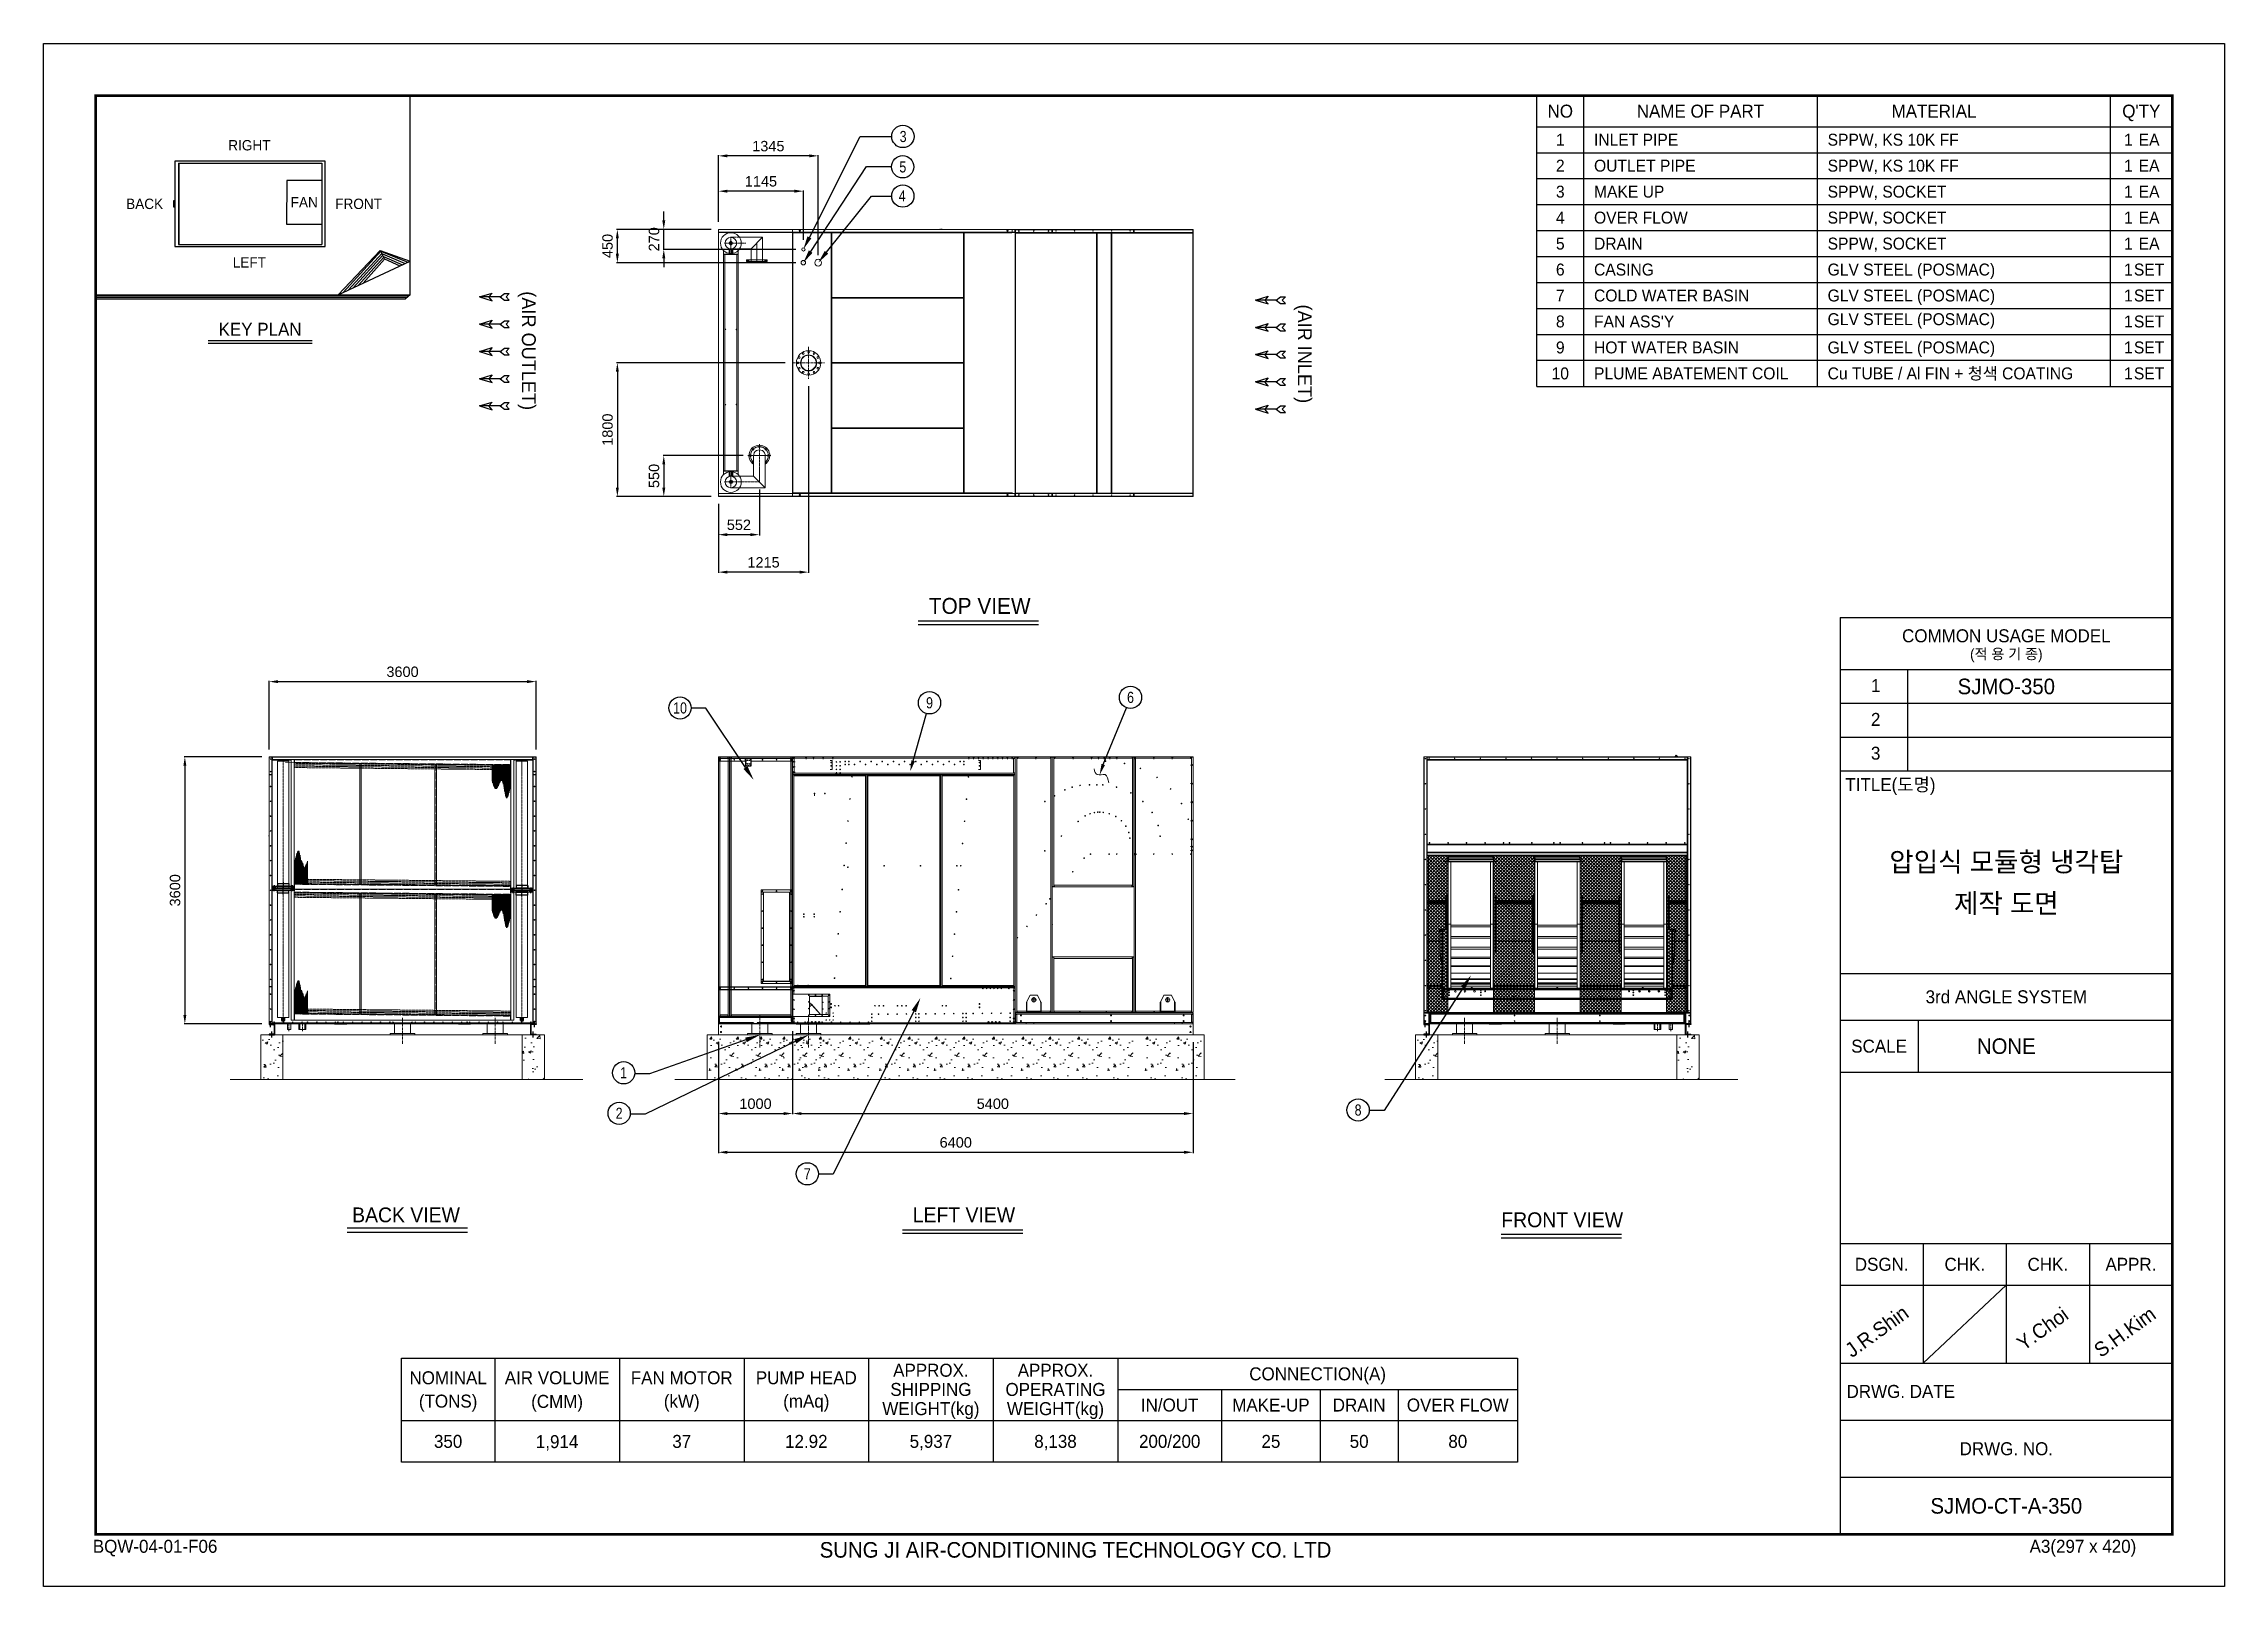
# Model space of a CAD drawing. Header units: millimetres. Extents: x -17070 to 52615, y -291348 to 41600.
# Drawn here: x 23208 to 52615, y 20805 to 41600 of the extents above.
import ezdxf
from ezdxf import colors
from ezdxf.entities.mleader import LeaderData, LeaderLine
from ezdxf.enums import TextEntityAlignment as Align
from ezdxf.math import Vec2, Vec3

# ---------------------------------------------------------------- set-up
doc = ezdxf.new("R2010")
doc.units = ezdxf.units.MM
for name, pattern in [('CENTER', [2, 1.25, -0.25, 0.25, -0.25]), ('CENTERX2', [4, 2.5, -0.5, 0.5, -0.5]), ('DASHDOT', [18.5, 12, -3, 0.5, -3]), ('DASHED', [15, 12, -3]), ('DASHSPACE', [30, 12, -18]), ('HIDDEN', [0.375, 0.25, -0.125])]:
    doc.linetypes.add(name, pattern=pattern)
for name, color, linetype in [('center', 1, 'CENTER'), ('냉각탑', 4, 'Continuous'), ('냉각탑_box', 1, 'Continuous'), ('냉각탑_dim', 1, 'Continuous'), ('냉각탑_form', 1, 'Continuous'), ('냉각탑_text', 3, 'Continuous'), ('냉각탑_기초', 23, 'Continuous')]:
    doc.layers.add(name, color=color, linetype=linetype)
doc.styles.get("Standard").update_dxf_attribs({"font": 'arial.ttf'})
doc.styles.add('돋움', font='Dotum.ttf')
doc.dimstyles.new('1.40', dxfattribs={"dimscale": 20, "dimtxt": 1.5, "dimasz": 1, "dimexe": 0.5, "dimexo": 0.5, "dimgap": 0.5, "dimtad": 1, "dimdec": 0, "dimzin": 0, "dimdsep": 46, "dimtxsty": 'Standard', "dimcen": 0, "dimclrd": 2, "dimclre": 2, "dimclrt": 3, "dimadec": 0, "dimazin": 0, "dimtfac": 1, "dimtdec": 0, "dimtmove": 0, "dimatfit": 0, "dimfxl": 1, "dimtolj": 1, "dimtzin": 0, "dimlwd": -1, "dimlwe": -1, "dimarcsym": 0})
pattern_1 = [(45, (-1461560.495, -459828.01), (-22.4506403, 22.4506403), []), (135, (-1461560.495, -459828.01), (-22.4506403, -22.4506403), [])]

msp = doc.modelspace()

# ---------------------------------------------------------------- texts
at = {"layer": '냉각탑_form', "style": '돋움'}
for s, height, p in [('COMMON USAGE MODEL', 175.043, (49674.6, 33617.9)), ('(적 용 기 종)', 140.03, (49674.6, 33372.9)), ('3rd ANGLE SYSTEM', 175.043, (49674.6, 28751.7)), ('SCALE', 175.04, (47959.2, 28086.5)), ('DSGN.', 175.04, (47994.2, 25145.8)), ('CHK.', 175.04, (49114.5, 25145.8)), ('CHK.', 175.04, (50234.7, 25145.8)), ('APPR.', 175.04, (51355, 25145.8)), ('DRWG. NO.', 175.04, (49674.6, 22660.2))]:
    msp.add_text(s, height=height, dxfattribs=at).set_placement(p, align=Align.MIDDLE_CENTER)
for s, height, p in [('1', 175, (47849.2, 32858.7)), ('2', 175, (47849.2, 32403.5)), ('3', 175, (47849.2, 31948.4)), ('TITLE(도명)', 175.04, (47504.4, 31524.7)), ('DRWG. DATE', 175.04, (47520.3, 23344.8)), ('BQW-04-01-F06', 175.043, (23871.5, 21257.3)), ('SUNG JI AIR-CONDITIONING TECHNOLOGY CO. LTD', 210.051, (33673, 21191.8)), ('A3(297 x 420)', 175.043, (49988.7, 21257.3))]:
    msp.add_text(s, height=height, dxfattribs=at).set_placement(p)
at = {"layer": '냉각탑_text', "style": '돋움'}
for s, height, p in [('NO', 175, (43660.1, 40689.7)), ('NAME OF PART', 175, (45550.1, 40689.7)), ('MATERIAL', 175, (48700.1, 40689.7)), ("Q'TY", 175, (51495.1, 40689.7)), ('RIGHT', 140, (25982.9, 40230.2)), ('1', 161, (43660.1, 40304.7)), ('1', 161, (51320.1, 40304.7)), ('EA', 161, (51600.1, 40304.7)), ('2', 161, (43660.1, 39954.7)), ('1', 161, (51320.1, 39954.7)), ('EA', 161, (51600.1, 39954.7)), ('BACK', 140, (24570.3, 39440.4)), ('FAN', 140, (26722.6, 39461.8)), ('FRONT', 140, (27455.6, 39440.4)), ('3', 161, (43660.1, 39604.7)), ('1', 161, (51320.1, 39604.7)), ('EA', 161, (51600.1, 39604.7)), ('4', 161, (43660.1, 39254.7)), ('1', 161, (51320.1, 39254.7)), ('EA', 161, (51600.1, 39254.7)), ('5', 161, (43660.1, 38904.7)), ('1', 161, (51320.1, 38904.7)), ('EA', 161, (51600.1, 38904.7)), ('LEFT', 140, (25982.9, 38651.4)), ('6', 161, (43660.1, 38554.7)), ('1', 161, (51320.1, 38554.7)), ('SET', 161, (51600.1, 38554.7)), ('7', 161, (43660.1, 38204.7)), ('1', 161, (51320.1, 38204.7)), ('SET', 161, (51600.1, 38204.7)), ('8', 161, (43660.1, 37854.7)), ('SET', 161, (51600.1, 37854.7)), ('KEY PLAN', 175, (26127.3, 37749.7)), ('1', 161, (51320.1, 37854.7)), ('9', 161, (43660.1, 37504.7)), ('1', 161, (51320.1, 37504.7)), ('SET', 161, (51600.1, 37504.7)), ('10', 161, (43660.1, 37154.7)), ('1', 161, (51320.1, 37154.7)), ('SET', 161, (51600.1, 37154.7)), ('TOP VIEW', 214.63, (35831, 34020.8)), ('SJMO-350', 210.05, (49674.6, 32935.2)), ('압입식 모듈형 냉각탑', 262.5, (49674.6, 30571.8)), ('제작 도면', 262.5, (49674.6, 30011.8)), ('NONE', 210.05, (49674.6, 28086.5)), ('BACK VIEW', 199.97, (28095.3, 25812.4)), ('LEFT VIEW', 199.97, (35618.2, 25813.5)), ('FRONT VIEW', 199.97, (43685.8, 25746.3)), ('NOMINAL', 175, (28662.9, 23616.7)), ('AIR VOLUME', 175, (30132.9, 23616.7)), ('FAN MOTOR', 175, (31812.9, 23616.7)), ('PUMP HEAD', 175, (33492.9, 23616.7)), ('SHIPPING', 175, (35172.9, 23459.2)), ('APPROX.', 175, (35172.9, 23718.2)), ('OPERATING', 175, (36852.9, 23459.2)), ('APPROX.', 175, (36852.9, 23718.2)), ('CONNECTION(A)', 175, (40387.9, 23669.2)), ('(TONS)', 175, (28662.9, 23301.7)), ('(CMM)', 175, (30132.4, 23298)), ('(kW)', 175, (31812.9, 23301.7)), ('(mAq)', 175, (33492.9, 23301.7)), ('WEIGHT(kg)', 175, (35172.9, 23200.2)), ('WEIGHT(kg)', 175, (36852.9, 23200.2)), ('IN/OUT', 175, (38392.9, 23249.2)), ('MAKE-UP', 175, (39757.9, 23249.2)), ('DRAIN', 175, (40947.9, 23249.2)), ('OVER FLOW', 175, (42277.9, 23249.2)), ('350', 175, (28662.9, 22759.2)), ('1,914', 175, (30132.4, 22755.5)), ('37', 175, (31812.9, 22759.2)), ('12.92', 175, (33492.9, 22759.2)), ('5,937', 175, (35172.9, 22759.2)), ('8,138', 175, (36852.9, 22759.2)), ('200/200', 175, (38392.9, 22759.2)), ('25', 175, (39757.9, 22759.2)), ('50', 175, (40947.9, 22759.2)), ('80', 175, (42277.9, 22759.2)), ('SJMO-CT-A-350', 210.051, (49674.6, 21890))]:
    msp.add_text(s, height=height, dxfattribs=at).set_placement(p, align=Align.MIDDLE_CENTER)
at = {"layer": '냉각탑_text', "width": 0.8}
for s, p in [('3', (34798.6, 40348)), ('5', (34794.1, 39938.4)), ('4', (34786.5, 39548.3)), ('10', (31790.3, 32645.4)), ('9', (35154.5, 32714.9)), ('6', (37864.7, 32788.2)), ('1', (31029, 27727.4)), ('2', (30968.8, 27181.9)), ('8', (40933.7, 27225.8)), ('7', (33506.5, 26365.6))]:
    msp.add_text(s, height=150, dxfattribs=at).set_placement(p, align=Align.MIDDLE_CENTER)
at = {"layer": '냉각탑_text', "style": '돋움'}
for s, p in [('INLET PIPE', (44115.1, 40304.7)), ('SPPW, KS 10K FF', (47265.1, 40304.7)), ('OUTLET PIPE', (44115.1, 39954.7)), ('SPPW, KS 10K FF', (47265.1, 39954.7)), ('MAKE UP', (44115.1, 39604.7)), ('SPPW, SOCKET', (47265.1, 39604.7)), ('OVER FLOW', (44115.1, 39254.7)), ('SPPW, SOCKET', (47265.1, 39254.7)), ('DRAIN', (44115.1, 38904.7)), ('SPPW, SOCKET', (47265.1, 38904.7)), ('CASING', (44115.1, 38554.7)), ('GLV STEEL (POSMAC)', (47265.1, 38554.7)), ('COLD WATER BASIN', (44115.1, 38204.7)), ('GLV STEEL (POSMAC)', (47265.1, 38204.7)), ("FAN ASS'Y", (44115.1, 37854.7)), ('GLV STEEL (POSMAC)', (47265.1, 37885.5)), ('HOT WATER BASIN', (44115.1, 37504.7)), ('GLV STEEL (POSMAC)', (47265.1, 37504.7)), ('PLUME ABATEMENT COIL', (44115.1, 37154.7)), ('Cu TUBE / Al FIN + 청색 COATING', (47265.1, 37154.7))]:
    msp.add_text(s, height=161, dxfattribs=at).set_placement(p, align=Align.MIDDLE_LEFT)
for s, p in [('(AIR OUTLET)', (29750.9, 37460.7)), ('(AIR INLET)', (40215.1, 37418.2))]:
    msp.add_text(s, height=186.667, rotation=270, dxfattribs=at).set_placement(p, align=Align.MIDDLE_CENTER)
for s, p in [('J.R.Shin', (47592.4, 23879.6)), ('Y.Choi', (49907.7, 23973)), ('S.H.Kim', (50948.9, 23879.6))]:
    msp.add_text(s, height=196.05, rotation=35.81856, dxfattribs=at).set_placement(p)

# ---------------------------------------------------------------- blocks, each defined once
blk = doc.blocks.new('화살표 IN OUT')
at = {"layer": '냉각탑_dim'}
for p, q in [((-323, 43), (-384, 43)), ((-343, 0), (-384, 43)), ((-384, -43), (-343, 0)), ((-266, 0), (-323, 43)), ((-266, 0), (-323, -43)), ((-266, 0), (0, 0)), ((-163, 50), (-122, 0)), ((0, 0), (-163, 50)), ((-163, -50), (-122, 0)), ((0, 0), (-163, -50)), ((-323, -43), (-384, -43))]:
    blk.add_line(p, q, dxfattribs=at)
blk = doc.blocks.new('*D511')
at = {"color": 2, "transparency": 16777216}
for p, q in [((33208, 37296), (30935, 37296)), ((30945, 37176), (30945, 35616)), ((32208, 35496), (30935, 35496))]:
    blk.add_line(p, q, dxfattribs=at)
for points in [[(30925, 37176), (30965, 37176), (30945, 37296)], [(30925, 35616), (30965, 35616), (30945, 35496)]]:
    blk.add_solid(points, dxfattribs=at)
at = {"layer": 'Defpoints', "color": 0, "transparency": 16777216}
for p in [(33308, 37296), (30945, 35496), (32308, 35496)]:
    blk.add_point(p, dxfattribs=at)
at = {"color": 3, "lineweight": 5, "transparency": 16777216, "insert": (30813, 36396), "char_height": 140, "attachment_point": 5, "rotation": 90}
blk.add_mtext('\\A1;1800', dxfattribs=at)
blk = doc.blocks.new('*D512')
at = {"color": 2, "transparency": 16777216}
for p, q in [((33523, 36982), (33523, 34466)), ((32308, 35396), (32308, 34466)), ((33403, 34476), (32428, 34476))]:
    blk.add_line(p, q, dxfattribs=at)
for points in [[(32428, 34496), (32428, 34456), (32308, 34476)], [(33403, 34496), (33403, 34456), (33523, 34476)]]:
    blk.add_solid(points, dxfattribs=at)
at = {"layer": 'Defpoints', "color": 0, "transparency": 16777216}
for p in [(33523, 37082), (32308, 35496), (32308, 34476)]:
    blk.add_point(p, dxfattribs=at)
at = {"color": 3, "lineweight": 5, "transparency": 16777216, "insert": (32916, 34607), "char_height": 140, "attachment_point": 5}
blk.add_mtext('\\A1;1215', dxfattribs=at)
blk = doc.blocks.new('*D513')
at = {"color": 2, "transparency": 16777216}
for p, q in [((32860, 35591), (32860, 34971)), ((32308, 35396), (32308, 34971)), ((32740, 34981), (32428, 34981))]:
    blk.add_line(p, q, dxfattribs=at)
for points in [[(32428, 35001), (32428, 34961), (32308, 34981)], [(32740, 35001), (32740, 34961), (32860, 34981)]]:
    blk.add_solid(points, dxfattribs=at)
at = {"layer": 'Defpoints', "color": 0, "transparency": 16777216}
for p in [(32860, 35691), (32308, 35496), (32308, 34981)]:
    blk.add_point(p, dxfattribs=at)
at = {"color": 3, "lineweight": 5, "transparency": 16777216, "insert": (32584, 35113), "char_height": 140, "attachment_point": 5}
blk.add_mtext('\\A1;552', dxfattribs=at)
blk = doc.blocks.new('*D514')
at = {"color": 2, "transparency": 16777216}
for p, q in [((32640, 36047), (31561, 36047)), ((31571, 35927), (31571, 35616)), ((32208, 35496), (31561, 35496))]:
    blk.add_line(p, q, dxfattribs=at)
for points in [[(31551, 35927), (31591, 35927), (31571, 36047)], [(31551, 35616), (31591, 35616), (31571, 35496)]]:
    blk.add_solid(points, dxfattribs=at)
at = {"layer": 'Defpoints', "color": 0, "transparency": 16777216}
for p in [(32740, 36047), (31571, 35496), (32308, 35496)]:
    blk.add_point(p, dxfattribs=at)
at = {"color": 3, "lineweight": 5, "transparency": 16777216, "insert": (31440, 35772), "char_height": 140, "attachment_point": 5, "rotation": 90}
blk.add_mtext('\\A1;550', dxfattribs=at)
blk = doc.blocks.new('*D515')
at = {"color": 2, "transparency": 16777216}
for p, q in [((26151, 31987), (25103, 31987)), ((25113, 31867), (25113, 28507)), ((26151, 28387), (25103, 28387))]:
    blk.add_line(p, q, dxfattribs=at)
for points in [[(25093, 31867), (25133, 31867), (25113, 31987)], [(25093, 28507), (25133, 28507), (25113, 28387)]]:
    blk.add_solid(points, dxfattribs=at)
at = {"layer": 'Defpoints', "color": 0, "transparency": 16777216}
for p in [(26251, 31987), (25113, 28387), (26251, 28387)]:
    blk.add_point(p, dxfattribs=at)
at = {"color": 3, "lineweight": 5, "transparency": 16777216, "insert": (24981, 30187), "char_height": 140, "attachment_point": 5, "rotation": 90}
blk.add_mtext('\\A1;3600', dxfattribs=at)
blk = doc.blocks.new('*D516')
at = {"color": 2, "transparency": 16777216}
for p, q in [((26248, 32084), (26248, 33010)), ((26368, 33000), (29728, 33000)), ((29848, 32086), (29848, 33010))]:
    blk.add_line(p, q, dxfattribs=at)
for points in [[(26368, 33020), (26368, 32980), (26248, 33000)], [(29728, 33020), (29728, 32980), (29848, 33000)]]:
    blk.add_solid(points, dxfattribs=at)
at = {"layer": 'Defpoints', "color": 0, "transparency": 16777216}
for p in [(29848, 33000), (26248, 31984), (29848, 31986)]:
    blk.add_point(p, dxfattribs=at)
at = {"color": 3, "lineweight": 5, "transparency": 16777216, "insert": (28048, 33132), "char_height": 140, "attachment_point": 5}
blk.add_mtext('\\A1;3600', dxfattribs=at)
blk = doc.blocks.new('*D517')
at = {"color": 2, "transparency": 16777216}
for p, q in [((33308, 28287), (33308, 27168)), ((32308, 28139), (32308, 27168)), ((32428, 27178), (33188, 27178))]:
    blk.add_line(p, q, dxfattribs=at)
for points in [[(32428, 27198), (32428, 27158), (32308, 27178)], [(33188, 27198), (33188, 27158), (33308, 27178)]]:
    blk.add_solid(points, dxfattribs=at)
at = {"layer": 'Defpoints', "color": 0, "transparency": 16777216}
for p in [(32308, 28239), (33308, 28387), (33308, 27178)]:
    blk.add_point(p, dxfattribs=at)
at = {"color": 3, "lineweight": 5, "transparency": 16777216, "insert": (32808, 27309), "char_height": 140, "attachment_point": 5}
blk.add_mtext('\\A1;1000', dxfattribs=at)
blk = doc.blocks.new('*D510')
at = {"color": 2, "transparency": 16777216}
for p, q in [((33308, 28287), (33308, 27168)), ((38708, 28139), (38708, 27168)), ((33428, 27178), (38588, 27178))]:
    blk.add_line(p, q, dxfattribs=at)
for points in [[(33428, 27198), (33428, 27158), (33308, 27178)], [(38588, 27198), (38588, 27158), (38708, 27178)]]:
    blk.add_solid(points, dxfattribs=at)
at = {"layer": 'Defpoints', "color": 0, "transparency": 16777216}
for p in [(33308, 28387), (38708, 28239), (38708, 27178)]:
    blk.add_point(p, dxfattribs=at)
at = {"color": 3, "lineweight": 5, "transparency": 16777216, "insert": (36008, 27309), "char_height": 140, "attachment_point": 5}
blk.add_mtext('\\A1;5400', dxfattribs=at)
blk = doc.blocks.new('*D518')
at = {"color": 2, "transparency": 16777216}
for p, q in [((32308, 39196), (32308, 39621)), ((33333, 39611), (32428, 39611)), ((33453, 38953), (33453, 39621))]:
    blk.add_line(p, q, dxfattribs=at)
for points in [[(32428, 39631), (32428, 39591), (32308, 39611)], [(33333, 39631), (33333, 39591), (33453, 39611)]]:
    blk.add_solid(points, dxfattribs=at)
at = {"layer": 'Defpoints', "color": 0, "transparency": 16777216}
for p in [(32308, 39611), (32308, 39096), (33453, 38853)]:
    blk.add_point(p, dxfattribs=at)
at = {"color": 3, "lineweight": 5, "transparency": 16777216, "insert": (32881, 39743), "char_height": 140, "attachment_point": 5}
blk.add_mtext('\\A1;1145', dxfattribs=at)
blk = doc.blocks.new('*D519')
at = {"color": 2, "transparency": 16777216}
for p, q in [((32308, 39196), (32308, 40097)), ((33533, 40087), (32428, 40087)), ((33653, 38747), (33653, 40097))]:
    blk.add_line(p, q, dxfattribs=at)
for points in [[(32428, 40107), (32428, 40067), (32308, 40087)], [(33533, 40107), (33533, 40067), (33653, 40087)]]:
    blk.add_solid(points, dxfattribs=at)
at = {"layer": 'Defpoints', "color": 0, "transparency": 16777216}
for p in [(32308, 40087), (32308, 39096), (33653, 38647)]:
    blk.add_point(p, dxfattribs=at)
at = {"color": 3, "lineweight": 5, "transparency": 16777216, "insert": (32981, 40218), "char_height": 140, "attachment_point": 5}
blk.add_mtext('\\A1;1345', dxfattribs=at)
blk = doc.blocks.new('*D520')
at = {"color": 2, "transparency": 16777216}
for p, q in [((32308, 28139), (32308, 26646)), ((38708, 28139), (38708, 26646)), ((32428, 26656), (38588, 26656))]:
    blk.add_line(p, q, dxfattribs=at)
for points in [[(32428, 26676), (32428, 26636), (32308, 26656)], [(38588, 26676), (38588, 26636), (38708, 26656)]]:
    blk.add_solid(points, dxfattribs=at)
at = {"layer": 'Defpoints', "color": 0, "transparency": 16777216}
for p in [(32308, 28239), (38708, 28239), (38708, 26656)]:
    blk.add_point(p, dxfattribs=at)
at = {"color": 3, "lineweight": 5, "transparency": 16777216, "insert": (35508, 26788), "char_height": 140, "attachment_point": 5}
blk.add_mtext('\\A1;6400', dxfattribs=at)
blk = doc.blocks.new('*D521')
at = {"color": 2, "transparency": 16777216}
for p, q in [((31571, 39216), (31571, 39336)), ((32208, 39096), (31561, 39096)), ((33353, 38827), (31561, 38827)), ((31571, 38827), (31571, 39096)), ((31571, 38707), (31571, 38587))]:
    blk.add_line(p, q, dxfattribs=at)
for points in [[(31551, 39216), (31591, 39216), (31571, 39096)], [(31551, 38707), (31591, 38707), (31571, 38827)]]:
    blk.add_solid(points, dxfattribs=at)
at = {"layer": 'Defpoints', "color": 0, "transparency": 16777216}
for p in [(31571, 39096), (32308, 39096), (33453, 38827)]:
    blk.add_point(p, dxfattribs=at)
at = {"color": 3, "lineweight": 5, "transparency": 16777216, "insert": (31440, 38962), "char_height": 140, "attachment_point": 5, "rotation": 90}
blk.add_mtext('\\A1;270', dxfattribs=at)
blk = doc.blocks.new('*D522')
at = {"color": 2, "transparency": 16777216}
for p, q in [((32208, 39096), (30935, 39096)), ((30945, 38767), (30945, 38976)), ((33353, 38647), (30935, 38647))]:
    blk.add_line(p, q, dxfattribs=at)
for points in [[(30925, 38976), (30965, 38976), (30945, 39096)], [(30925, 38767), (30965, 38767), (30945, 38647)]]:
    blk.add_solid(points, dxfattribs=at)
at = {"layer": 'Defpoints', "color": 0, "transparency": 16777216}
for p in [(30945, 39096), (32308, 39096), (33453, 38647)]:
    blk.add_point(p, dxfattribs=at)
at = {"color": 3, "lineweight": 5, "transparency": 16777216, "insert": (30813, 38872), "char_height": 140, "attachment_point": 5, "rotation": 90}
blk.add_mtext('\\A1;450', dxfattribs=at)
blk = doc.blocks.new('457536')
at = {"color": 7, "lineweight": 5}
for p, q in [((114592.520962, 89152.297332), (114550.020962, 89069.297332)), ((114692.520962, 89152.297332), (114592.520962, 89152.297332)), ((114735.020962, 89069.297332), (114692.520962, 89152.297332)), ((114542.520962, 89059.297332), (114542.520962, 88929.797332)), ((114550.020962, 88922.297332), (114735.020962, 88922.297332)), ((114742.520962, 88929.797332), (114742.520962, 89059.297332))]:
    blk.add_line(p, q, dxfattribs=at)
at = {"color": 7, "linetype": 'DASHDOT', "lineweight": 5}
for p, q in [((114642.520962, 89126.047332), (114642.520962, 89054.547332)), ((114678.270962, 89090.297332), (114606.770962, 89090.297332))]:
    blk.add_line(p, q, dxfattribs=at)
at = {"color": 7, "lineweight": 5, "ltscale": 0.09375}
for p, q in [((114542.520962, 89059.297332), (114550.020962, 89059.297332)), ((114550.020962, 88929.797332), (114542.520962, 88929.797332)), ((114550.020962, 88922.297332), (114550.020962, 88929.797332)), ((114742.520962, 89059.297332), (114735.020962, 89059.297332)), ((114735.020962, 88929.797332), (114742.520962, 88929.797332)), ((114735.020962, 88922.297332), (114735.020962, 88929.797332))]:
    blk.add_line(p, q, dxfattribs=at)
at = {"color": 7, "linetype": 'DASHED', "lineweight": 5}
for p, q in [((114548.520962, 89059.297332), (114548.520962, 88929.797332)), ((114550.020962, 88928.297332), (114735.020962, 88928.297332)), ((114736.520962, 88929.797332), (114736.520962, 89059.297332))]:
    blk.add_line(p, q, dxfattribs=at)
at = {"color": 7, "lineweight": 5, "ltscale": 0.125}
for p, q in [((114550.020962, 89059.297332), (114550.020962, 89069.297332)), ((114735.020962, 89069.297332), (114735.020962, 89059.297332))]:
    blk.add_line(p, q, dxfattribs=at)
at = {"color": 7, "linetype": 'DASHED', "lineweight": 5, "ltscale": 0.075}
for p, q in [((114558.520962, 88928.297332), (114558.520962, 88922.297332)), ((114576.520962, 88928.297332), (114576.520962, 88922.297332)), ((114608.520962, 88928.297332), (114608.520962, 88922.297332)), ((114626.520962, 88928.297332), (114626.520962, 88922.297332)), ((114658.520962, 88928.297332), (114658.520962, 88922.297332)), ((114676.520962, 88928.297332), (114676.520962, 88922.297332)), ((114708.520962, 88928.297332), (114708.520962, 88922.297332)), ((114726.520962, 88928.297332), (114726.520962, 88922.297332))]:
    blk.add_line(p, q, dxfattribs=at)
at = {"color": 7, "lineweight": 5}
blk.add_circle((114642.520962, 89090.297332), 27.5, dxfattribs=at)
blk = doc.blocks.new('485689')
at = {"color": 7, "lineweight": 13, "ltscale": 0.486}
for p, q in [((183525, 30768), (183525, 30865)), ((183528, 30768), (183528, 30865)), ((184520, 30865), (184520, 30768)), ((184523, 30865), (184523, 30768))]:
    blk.add_line(p, q, dxfattribs=at)
at = {"color": 7, "lineweight": 13, "ltscale": 0.014}
for p, q in [((183528, 30865), (183525, 30865)), ((183528, 30768), (183525, 30768)), ((183542, 30863), (183542, 30866)), ((183542, 30769), (183542, 30766)), ((184507, 30863), (184507, 30866)), ((184507, 30769), (184507, 30766)), ((184520, 30865), (184523, 30865)), ((184520, 30768), (184523, 30768))]:
    blk.add_line(p, q, dxfattribs=at)
at = {"color": 7, "lineweight": 13, "ltscale": 0.004}
for p, q in [((183527, 30866), (183528, 30866)), ((183528, 30766), (183527, 30766)), ((184521, 30866), (184522, 30866)), ((184522, 30766), (184521, 30766))]:
    blk.add_line(p, q, dxfattribs=at)
at = {"color": 7, "lineweight": 13, "ltscale": 0.007}
for p, q in [((183527, 30865), (183527, 30866)), ((183527, 30766), (183527, 30768)), ((183528, 30866), (183528, 30865)), ((183528, 30766), (183528, 30768)), ((184521, 30865), (184521, 30866)), ((184521, 30768), (184521, 30766)), ((184522, 30865), (184522, 30866)), ((184522, 30766), (184522, 30768))]:
    blk.add_line(p, q, dxfattribs=at)
at = {"color": 7, "lineweight": 13, "ltscale": 0.071}
for p, q in [((183542, 30866), (183528, 30866)), ((183528, 30766), (183542, 30766)), ((184521, 30866), (184507, 30866)), ((184507, 30766), (184521, 30766))]:
    blk.add_line(p, q, dxfattribs=at)
at = {"color": 7, "lineweight": 13, "ltscale": 0.061}
for p, q in [((183540, 30865), (183528, 30865)), ((183528, 30768), (183540, 30768)), ((183542, 30863), (183542, 30851)), ((184507, 30851), (184507, 30863)), ((184520, 30865), (184508, 30865)), ((184508, 30768), (184520, 30768))]:
    blk.add_line(p, q, dxfattribs=at)
at = {"color": 7, "lineweight": 13, "ltscale": 0.008}
for p, q in [((183540, 30865), (183542, 30865)), ((183540, 30863), (183542, 30863)), ((183542, 30769), (183540, 30769)), ((183542, 30768), (183540, 30768)), ((184507, 30866), (184507, 30865)), ((184507, 30865), (184508, 30865)), ((184507, 30863), (184508, 30863)), ((184508, 30769), (184507, 30769)), ((184508, 30768), (184507, 30768)), ((184507, 30766), (184507, 30768))]:
    blk.add_line(p, q, dxfattribs=at)
at = {"color": 7, "lineweight": 13, "ltscale": 0.366205}
for p, q in [((183540, 30865), (183540, 30769)), ((184508, 30781), (184508, 30865))]:
    blk.add_line(p, q, dxfattribs=at)
at = {"color": 7, "lineweight": 13, "ltscale": 0.076206}
for p, q in [((183540, 30783), (183540, 30768)), ((184508, 30768), (184508, 30783))]:
    blk.add_line(p, q, dxfattribs=at)
at = {"color": 7, "lineweight": 13}
for p, q in [((183542, 30866), (184507, 30866)), ((183542, 30863), (184507, 30863)), ((184507, 30851), (183542, 30851)), ((184507, 30769), (183542, 30769)), ((184507, 30766), (183542, 30766))]:
    blk.add_line(p, q, dxfattribs=at)
at = {"color": 7, "lineweight": 13, "ltscale": 0.001386}
for p, q in [((183542, 30866), (183542, 30866)), ((183542, 30766), (183542, 30766))]:
    blk.add_line(p, q, dxfattribs=at)
at = {"color": 7, "lineweight": 13, "ltscale": 0.05737}
for p, q in [((183542, 30780), (183542, 30769)), ((184507, 30780), (184507, 30769))]:
    blk.add_line(p, q, dxfattribs=at)
for p, q in [((183542, 30780), (183999, 30780)), ((183999, 30780), (183999, 30769)), ((184049, 30780), (184507, 30780)), ((184049, 30780), (184049, 30769))]:
    blk.add_line(p, q)
blk = doc.blocks.new('68679')
at = {"color": 7, "lineweight": 13, "ltscale": 0.0185}
for p, q in [((182652, 34840), (182652, 34855)), ((182655, 34840), (182655, 34855)), ((182652, 33867), (182652, 33882)), ((182655, 33867), (182655, 33882))]:
    blk.add_line(p, q, dxfattribs=at)
at = {"color": 7, "lineweight": 13, "ltscale": 0.004}
for p, q in [((182655, 34840), (182652, 34840)), ((182655, 34837), (182652, 34837)), ((182652, 33882), (182655, 33882))]:
    blk.add_line(p, q, dxfattribs=at)
at = {"color": 7, "lineweight": 13, "ltscale": 0.003999}
blk.add_line((182652, 34837), (182655, 34837), dxfattribs=at)
at = {"color": 7, "lineweight": 13}
for p, q in [((182652, 34837), (182652, 33885)), ((182652, 34837), (182652, 33885)), ((182657, 34837), (182657, 33885)), ((182688, 34855), (182688, 33867)), ((182694, 34855), (182694, 33867))]:
    blk.add_line(p, q, dxfattribs=at)
at = {"color": 7, "lineweight": 13, "ltscale": 0.02275}
for p, q in [((182655, 34837), (182655, 34855)), ((182655, 33867), (182655, 33885))]:
    blk.add_line(p, q, dxfattribs=at)
at = {"color": 7, "lineweight": 13, "ltscale": 0.042}
for p, q in [((182688, 34855), (182655, 34855)), ((182655, 33867), (182688, 33867))]:
    blk.add_line(p, q, dxfattribs=at)
at = {"color": 7, "lineweight": 13, "ltscale": 0.041987}
blk.add_line((182655, 34855), (182688, 34855), dxfattribs=at)
at = {"color": 7, "lineweight": 13, "ltscale": 0.003997}
blk.add_line((182655, 34837), (182655, 34840), dxfattribs=at)
at = {"color": 7, "lineweight": 13, "ltscale": 0.0025}
for p, q in [((182657, 34837), (182655, 34837)), ((182655, 33885), (182657, 33885))]:
    blk.add_line(p, q, dxfattribs=at)
at = {"color": 7, "lineweight": 13, "ltscale": 0.0395}
for p, q in [((182657, 34860), (182688, 34860)), ((182688, 34857), (182657, 34857)), ((182688, 33865), (182657, 33865)), ((182657, 33862), (182688, 33862))]:
    blk.add_line(p, q, dxfattribs=at)
at = {"color": 7, "lineweight": 13, "ltscale": 0.004497}
for p, q in [((182692, 34857), (182688, 34857)), ((182692, 33865), (182688, 33865))]:
    blk.add_line(p, q, dxfattribs=at)
at = {"color": 7, "lineweight": 13, "ltscale": 0.00225}
for p, q in [((182688, 34857), (182688, 34855)), ((182688, 34855), (182688, 34857)), ((182688, 33867), (182688, 33865)), ((182688, 33865), (182688, 33867))]:
    blk.add_line(p, q, dxfattribs=at)
at = {"color": 7, "lineweight": 13, "ltscale": 0.0022}
for p, q in [((182691, 34857), (182693, 34858)), ((182691, 33865), (182693, 33864))]:
    blk.add_line(p, q, dxfattribs=at)
at = {"color": 7, "lineweight": 13, "ltscale": 0.0065}
blk.add_line((182652, 33885), (182657, 33885), dxfattribs=at)
at = {"color": 7, "lineweight": 13, "ltscale": 0.004003}
blk.add_line((182655, 33882), (182655, 33885), dxfattribs=at)
at = {"color": 7, "lineweight": 13}
for centre in [(182673, 34836), (182673, 34646), (182673, 34456), (182673, 34266), (182673, 34076), (182673, 33886)]:
    blk.add_circle(centre, 3, dxfattribs=at)
for centre, radius, start, end in [((182657, 34855), 5.2, 90, 180), ((182657, 34855), 2, 90, 174.2609), ((182688, 34855), 5.2, 0, 90), ((182657, 33867), 5.2, 180, 270), ((182657, 33867), 2, 185.7392, 270), ((182688, 33867), 5.2, 270, 0)]:
    blk.add_arc(centre, radius, start, end, dxfattribs=at)
for points in [[(182694, 34855), (182694, 34855), (182693, 34856), (182693, 34856), (182693, 34856), (182692, 34857), (182692, 34857), (182692, 34857), (182692, 34857)], [(182694, 33867), (182694, 33867), (182693, 33867), (182693, 33866), (182693, 33866), (182692, 33866), (182692, 33866), (182692, 33865), (182692, 33865)]]:
    blk.add_open_spline(points, degree=5, knots=[0, 0, 0, 0, 0, 0, 6.191357, 6.191357, 6.191357, 7.828222, 7.828222, 7.828222, 7.828222, 7.828222, 7.828222], dxfattribs=at)
blk = doc.blocks.new('4578')
at = {"color": 7, "lineweight": 13}
for p, q in [((198915, 24658), (198915, 21163)), ((199063, 24660), (198918, 24660)), ((199065, 24658), (199065, 21163)), ((198918, 21162), (199063, 21162))]:
    blk.add_line(p, q, dxfattribs=at)
at = {"color": 7, "lineweight": 13, "ltscale": 0.002252}
for p, q in [((198915, 24658), (198916, 24658)), ((199065, 24658), (199063, 24658)), ((198915, 21163), (198916, 21163)), ((199065, 21163), (199063, 21163))]:
    blk.add_line(p, q, dxfattribs=at)
at = {"color": 7, "linetype": 'DASHED', "lineweight": 13, "ltscale": 0.003333}
for p, q in [((198915, 24633), (198917, 24633)), ((198915, 24627), (198917, 24627)), ((198918, 24660), (198918, 24658)), ((198937, 24660), (198937, 24658)), ((199006, 24660), (199006, 24658)), ((199024, 24660), (199024, 24658)), ((199043, 24660), (199043, 24658)), ((199062, 24660), (199062, 24658)), ((199065, 24633), (199063, 24633)), ((199065, 24627), (199063, 24627)), ((198915, 21463), (198917, 21463)), ((198915, 21457), (198917, 21457)), ((198915, 21263), (198917, 21263)), ((198915, 21257), (198917, 21257)), ((199065, 21263), (199063, 21263)), ((198918, 21164), (198918, 21162)), ((198934, 21162), (198934, 21164)), ((198937, 21162), (198937, 21164)), ((198943, 21162), (198943, 21164)), ((199045, 21162), (199045, 21164)), ((199062, 21164), (199062, 21162))]:
    blk.add_line(p, q, dxfattribs=at)
at = {"color": 7, "linetype": 'DASHED', "lineweight": 13}
for p, q in [((198915, 24463), (198917, 24463)), ((198915, 24457), (198917, 24457)), ((198917, 24658), (198917, 21163)), ((199065, 24658), (198918, 24658)), ((199063, 24658), (199063, 21163)), ((198915, 24263), (198917, 24263)), ((198915, 24257), (198917, 24257)), ((198915, 24063), (198917, 24063)), ((198915, 24057), (198917, 24057)), ((198915, 23863), (198917, 23863)), ((198915, 23857), (198917, 23857)), ((198915, 23663), (198917, 23663)), ((198915, 23657), (198917, 23657)), ((198915, 23463), (198917, 23463)), ((198915, 23457), (198917, 23457)), ((198915, 23263), (198917, 23263)), ((198915, 23257), (198917, 23257)), ((198915, 23063), (198917, 23063)), ((198915, 23057), (198917, 23057)), ((198915, 22863), (198917, 22863)), ((198915, 22857), (198917, 22857)), ((198915, 22663), (198917, 22663)), ((198915, 22657), (198917, 22657)), ((198915, 22463), (198917, 22463)), ((198915, 22457), (198917, 22457)), ((198915, 22263), (198917, 22263)), ((198915, 22257), (198917, 22257)), ((198915, 22063), (198917, 22063)), ((198915, 22057), (198917, 22057)), ((198915, 21863), (198917, 21863)), ((198915, 21857), (198917, 21857)), ((198915, 21663), (198917, 21663)), ((198915, 21657), (198917, 21657)), ((198918, 21164), (199065, 21164))]:
    blk.add_line(p, q, dxfattribs=at)
at = {"color": 7, "lineweight": 13, "ltscale": 0.002009}
for p, q in [((198917, 24658), (198916, 24658)), ((199062, 24658), (199063, 24658)), ((198917, 21163), (198916, 21163)), ((199062, 21163), (199063, 21163))]:
    blk.add_line(p, q, dxfattribs=at)
at = {"color": 7, "lineweight": 13, "ltscale": 0.00166}
for p, q in [((198917, 24659), (198917, 24660)), ((199063, 24659), (199063, 24660)), ((198917, 21163), (198917, 21162)), ((199063, 21163), (199063, 21162))]:
    blk.add_line(p, q, dxfattribs=at)
at = {"color": 7, "lineweight": 13, "ltscale": 0.0015}
for p, q in [((198918, 24660), (198917, 24660)), ((199062, 24660), (199063, 24660)), ((198917, 21162), (198918, 21162)), ((199063, 21162), (199062, 21162))]:
    blk.add_line(p, q, dxfattribs=at)
at = {"color": 7, "lineweight": 13, "ltscale": 0.001174}
for p, q in [((198917, 24659), (198917, 24658)), ((199063, 24659), (199063, 24658)), ((198917, 21163), (198917, 21163)), ((199063, 21163), (199063, 21163))]:
    blk.add_line(p, q, dxfattribs=at)
at = {"color": 7, "linetype": 'DASHED', "lineweight": 13, "ltscale": 0.001406}
for p, q in [((198917, 24658), (198918, 24658)), ((199062, 24658), (199061, 24658)), ((198917, 21163), (198918, 21163)), ((199062, 21163), (199061, 21163))]:
    blk.add_line(p, q, dxfattribs=at)
at = {"color": 7, "linetype": 'DASHED', "lineweight": 13, "ltscale": 0.001183}
for p, q in [((198917, 24658), (198917, 24657)), ((199063, 24658), (199063, 24657)), ((198917, 21163), (198917, 21164)), ((199063, 21163), (199063, 21164))]:
    blk.add_line(p, q, dxfattribs=at)
at = {"color": 7, "linetype": 'DASHED', "lineweight": 13, "ltscale": 0.0015}
for p, q in [((198918, 24658), (198917, 24658)), ((199062, 24658), (199063, 24658)), ((198917, 21164), (198918, 21164)), ((199063, 21164), (199062, 21164))]:
    blk.add_line(p, q, dxfattribs=at)
at = {"color": 7, "linetype": 'DASHED', "lineweight": 13, "ltscale": 0.027667}
for p, q in [((198918, 24658), (198935, 24658)), ((199061, 24658), (199045, 24658)), ((198935, 21163), (198918, 21163)), ((199045, 21163), (199061, 21163))]:
    blk.add_line(p, q, dxfattribs=at)
at = {"color": 7, "lineweight": 13, "ltscale": 0.058667}
for p, q in [((198935, 24658), (198935, 24629)), ((198935, 24610), (198935, 21548)), ((198937, 24658), (198937, 24640)), ((199043, 24640), (198937, 24640)), ((199043, 24640), (199043, 24660)), ((199043, 24658), (199043, 24640)), ((199045, 24658), (199045, 21163)), ((198935, 21529), (198935, 21163)), ((198937, 21182), (199043, 21182)), ((198937, 21165), (198937, 21182)), ((199043, 21162), (199043, 21182))]:
    blk.add_line(p, q, dxfattribs=at)
at = {"color": 7, "linetype": 'DASHED', "lineweight": 13, "ltscale": 0.002333}
for p, q in [((198937, 24658), (198937, 24656)), ((199043, 24658), (199043, 24656)), ((198937, 21164), (198937, 21165))]:
    blk.add_line(p, q, dxfattribs=at)
at = {"color": 7, "lineweight": 13, "ltscale": 0.058667}
for centre in [(198939, 24620), (198939, 21539)]:
    blk.add_circle(centre, 4.5, dxfattribs=at)
for centre, start, end in [((198939, 24620), 113.5782, 246.4218), ((198939, 21539), 113.5779, 246.4221)]:
    blk.add_arc(centre, 10, start, end, dxfattribs=at)
at = {"color": 7, "lineweight": 13}
for points in [[(198918, 24656), (198918, 24656), (198917, 24657), (198917, 24657), (198917, 24657), (198916, 24658)], [(198918, 24656), (198918, 24657), (198918, 24657), (198917, 24658), (198917, 24658), (198917, 24659)], [(199061, 24656), (199062, 24657), (199062, 24657), (199062, 24658), (199063, 24658), (199063, 24659)], [(199061, 24656), (199062, 24656), (199062, 24657), (199063, 24657), (199063, 24657), (199063, 24658)], [(198918, 21165), (198918, 21165), (198917, 21164), (198917, 21164), (198917, 21164), (198916, 21163)], [(198918, 21165), (198918, 21164), (198918, 21164), (198917, 21163), (198917, 21163), (198917, 21163)], [(199061, 21165), (199062, 21165), (199062, 21164), (199063, 21164), (199063, 21164), (199063, 21163)], [(199061, 21165), (199062, 21164), (199062, 21164), (199062, 21163), (199063, 21163), (199063, 21163)]]:
    blk.add_open_spline(points, degree=5, dxfattribs=at)
at = {"color": 7, "linetype": 'DASHED', "lineweight": 13}
for points in [[(198918, 24656), (198918, 24656), (198918, 24657), (198918, 24657), (198918, 24657), (198917, 24658)], [(198918, 24656), (198918, 24656), (198918, 24657), (198917, 24657), (198917, 24657), (198917, 24657)], [(199061, 24656), (199062, 24656), (199062, 24657), (199062, 24657), (199062, 24657), (199062, 24658)], [(199061, 24656), (199062, 24656), (199062, 24657), (199062, 24657), (199063, 24657), (199063, 24657)], [(198918, 21165), (198918, 21165), (198918, 21164), (198918, 21164), (198918, 21164), (198917, 21163)], [(198918, 21165), (198918, 21165), (198918, 21165), (198917, 21164), (198917, 21164), (198917, 21164)], [(199061, 21165), (199062, 21165), (199062, 21164), (199062, 21164), (199062, 21164), (199062, 21163)], [(199061, 21165), (199062, 21165), (199062, 21165), (199062, 21164), (199063, 21164), (199063, 21164)]]:
    blk.add_open_spline(points, degree=5, dxfattribs=at)
blk = doc.blocks.new('3425346')
at = {"color": 7, "lineweight": 13}
for p, q in [((155017, 41125), (155427, 41125)), ((155017, 41095), (155427, 41095))]:
    blk.add_line(p, q, dxfattribs=at)
at = {"color": 7, "lineweight": 13, "ltscale": 0.035}
for p, q in [((155017, 41122), (155017, 41125)), ((155427, 41122), (155427, 41125))]:
    blk.add_line(p, q, dxfattribs=at)
at = {"color": 7, "linetype": 'DASHED', "lineweight": 13}
blk.add_line((155017, 41123), (155427, 41123), dxfattribs=at)
at = {"color": 7, "lineweight": 13, "ltscale": 0.34}
for p, q in [((155017, 41122), (155017, 41095)), ((155427, 41095), (155427, 41122))]:
    blk.add_line(p, q, dxfattribs=at)
at = {"color": 7, "lineweight": 13}
blk.add_lwpolyline([(155416, 41115), (155414, 41112), (155418, 41114)], dxfattribs=at)
for centre in [(155032, 41110), (155222, 41110), (155412, 41110)]:
    blk.add_circle(centre, 3, dxfattribs=at)
blk = doc.blocks.new('235465')
at = {"color": 7, "lineweight": 13}
for p, q in [((158477, 41707), (159677, 41707)), ((159677, 41677), (158477, 41677))]:
    blk.add_line(p, q, dxfattribs=at)
at = {"color": 7, "lineweight": 13, "ltscale": 0.014}
for p, q in [((158477, 41704), (158477, 41707)), ((159677, 41704), (159677, 41707))]:
    blk.add_line(p, q, dxfattribs=at)
at = {"color": 7, "linetype": 'DASHED', "lineweight": 13}
blk.add_line((158477, 41705), (159677, 41705), dxfattribs=at)
at = {"color": 7, "lineweight": 13, "ltscale": 0.136}
for p, q in [((158477, 41704), (158477, 41677)), ((159677, 41677), (159677, 41704))]:
    blk.add_line(p, q, dxfattribs=at)
at = {"color": 7, "linetype": 'DASHED', "lineweight": 13, "ltscale": 0.008}
for p, q in [((159002, 41707), (159002, 41705)), ((159152, 41707), (159152, 41705))]:
    blk.add_line(p, q, dxfattribs=at)
at = {"color": 7, "lineweight": 13}
blk.add_lwpolyline([(159657, 41704), (159653, 41694), (159661, 41701)], dxfattribs=at)
for centre in [(158502, 41692), (158732, 41692), (158962, 41692), (159192, 41692), (159422, 41692), (159652, 41692)]:
    blk.add_circle(centre, 3, dxfattribs=at)
blk = doc.blocks.new('5679796')
at = {"color": 7, "lineweight": 13, "ltscale": 0.027667}
for p, q in [((165482, 14310), (165482, 14327)), ((165484, 14310), (165484, 14327)), ((165482, 13336), (165482, 13352)), ((165484, 13336), (165484, 13352))]:
    blk.add_line(p, q, dxfattribs=at)
at = {"color": 7, "lineweight": 13, "ltscale": 0.003333}
for p, q in [((165484, 14310), (165482, 14310)), ((165482, 14308), (165484, 14308)), ((165484, 14308), (165482, 14308)), ((165484, 13352), (165482, 13352))]:
    blk.add_line(p, q, dxfattribs=at)
at = {"color": 7, "lineweight": 13}
for p, q in [((165482, 14308), (165482, 13966)), ((165482, 14308), (165482, 13966)), ((165485, 14308), (165485, 13966)), ((165520, 14328), (165520, 13966)), ((165524, 14327), (165524, 13336)), ((165482, 13887), (165482, 13354)), ((165482, 13887), (165482, 13354)), ((165485, 13887), (165485, 13354)), ((165520, 13887), (165520, 13335))]:
    blk.add_line(p, q, dxfattribs=at)
at = {"color": 7, "lineweight": 13, "ltscale": 0.061}
for p, q in [((165520, 14328), (165484, 14328)), ((165484, 13335), (165520, 13335))]:
    blk.add_line(p, q, dxfattribs=at)
at = {"color": 7, "lineweight": 13, "ltscale": 0.031833}
for p, q in [((165484, 14308), (165484, 14328)), ((165484, 13335), (165484, 13354))]:
    blk.add_line(p, q, dxfattribs=at)
at = {"color": 7, "lineweight": 13, "ltscale": 0.060846}
blk.add_line((165484, 14328), (165520, 14328), dxfattribs=at)
at = {"color": 7, "lineweight": 13, "ltscale": 0.003329}
blk.add_line((165484, 14308), (165484, 14310), dxfattribs=at)
at = {"color": 7, "lineweight": 13, "ltscale": 0.002333}
for p, q in [((165485, 14308), (165484, 14308)), ((165484, 13354), (165485, 13354))]:
    blk.add_line(p, q, dxfattribs=at)
at = {"color": 7, "lineweight": 13, "ltscale": 0.058667}
for p, q in [((165485, 14330), (165520, 14330)), ((165520, 14328), (165485, 14328)), ((165520, 13334), (165485, 13334)), ((165485, 13332), (165520, 13332))]:
    blk.add_line(p, q, dxfattribs=at)
at = {"color": 7, "lineweight": 13, "ltscale": 0.004007}
for p, q in [((165523, 14328), (165520, 14328)), ((165523, 13334), (165520, 13334))]:
    blk.add_line(p, q, dxfattribs=at)
at = {"color": 7, "lineweight": 13, "ltscale": 0.0015}
for p, q in [((165520, 14328), (165520, 14328)), ((165520, 14328), (165520, 14328)), ((165520, 13335), (165520, 13334)), ((165520, 13334), (165520, 13335))]:
    blk.add_line(p, q, dxfattribs=at)
at = {"color": 7, "lineweight": 13, "ltscale": 0.001795}
for p, q in [((165522, 14328), (165523, 14329)), ((165522, 13334), (165523, 13334))]:
    blk.add_line(p, q, dxfattribs=at)
for p, q in [((165482, 13966), (165524, 13966)), ((165482, 13887), (165524, 13887)), ((165522, 13887), (165522, 13966))]:
    blk.add_line(p, q)
at = {"color": 7, "lineweight": 13, "ltscale": 0.005667}
blk.add_line((165482, 13354), (165485, 13354), dxfattribs=at)
at = {"color": 7, "lineweight": 13, "ltscale": 0.003337}
blk.add_line((165484, 13352), (165484, 13354), dxfattribs=at)
at = {"color": 7, "lineweight": 13}
for centre in [(165504, 14306), (165504, 14116), (165504, 13736), (165504, 13546), (165504, 13356)]:
    blk.add_circle(centre, 3, dxfattribs=at)
for centre, radius, start, end in [((165485, 14327), 3.4, 90, 180), ((165485, 14327), 1.4, 90, 159.0752), ((165520, 14327), 3.4, 0, 90), ((165485, 13336), 3.4, 180, 270), ((165485, 13336), 1.4, 200.9249, 270), ((165520, 13336), 3.4, 270, 0)]:
    blk.add_arc(centre, radius, start, end, dxfattribs=at)
for points in [[(165524, 14327), (165524, 14327), (165523, 14328), (165523, 14328), (165523, 14328), (165523, 14328), (165523, 14328), (165523, 14328), (165523, 14328)], [(165524, 13336), (165524, 13336), (165523, 13335), (165523, 13335), (165523, 13335), (165523, 13335), (165523, 13334), (165523, 13334), (165523, 13334)]]:
    blk.add_open_spline(points, degree=5, knots=[0, 0, 0, 0, 0, 0, 4.583204, 4.583204, 4.583204, 5.126781, 5.126781, 5.126781, 5.126781, 5.126781, 5.126781], dxfattribs=at)
blk = doc.blocks.new('568596')
at = {"color": 7, "lineweight": 13, "ltscale": 0.00166}
for p, q in [((169551, 17463), (169550, 17463)), ((173047, 17463), (173048, 17463)), ((169551, 16621), (169550, 16621)), ((173047, 16621), (173048, 16621))]:
    blk.add_line(p, q, dxfattribs=at)
at = {"color": 7, "lineweight": 13, "ltscale": 0.0015}
for p, q in [((169550, 17463), (169550, 17462)), ((173048, 17462), (173048, 17463)), ((169550, 16622), (169550, 16621)), ((173048, 16621), (173048, 16622))]:
    blk.add_line(p, q, dxfattribs=at)
at = {"color": 7, "lineweight": 13}
for p, q in [((169550, 17463), (169550, 16622)), ((169550, 17462), (169550, 17436)), ((173046, 17465), (169552, 17465)), ((173048, 16622), (173048, 17463)), ((173048, 17443), (173048, 17462)), ((170023, 17009), (171223, 17009)), ((169552, 16619), (173046, 16619))]:
    blk.add_line(p, q, dxfattribs=at)
at = {"color": 7, "linetype": 'DASHED', "lineweight": 13, "ltscale": 0.003333}
for p, q in [((169552, 17462), (169550, 17462)), ((169550, 17445), (169552, 17445)), ((169550, 17443), (169552, 17443)), ((169550, 17436), (169552, 17436)), ((169550, 17407), (169552, 17407)), ((169550, 17398), (169552, 17398)), ((169645, 17465), (169645, 17463)), ((169651, 17465), (169651, 17463)), ((169845, 17465), (169845, 17463)), ((169851, 17465), (169851, 17463)), ((173015, 17465), (173015, 17463)), ((173021, 17465), (173021, 17463)), ((173048, 17462), (173046, 17462)), ((173048, 17443), (173046, 17443)), ((169550, 17217), (169552, 17217)), ((169550, 17208), (169552, 17208)), ((169550, 17027), (169552, 17027)), ((169550, 17018), (169552, 17018)), ((169550, 16837), (169552, 16837)), ((169550, 16828), (169552, 16828)), ((169550, 16647), (169552, 16647)), ((169550, 16641), (169552, 16641)), ((169550, 16638), (169552, 16638)), ((169552, 16622), (169550, 16622)), ((169645, 16621), (169645, 16619)), ((169651, 16621), (169651, 16619)), ((169845, 16621), (169845, 16619)), ((169851, 16621), (169851, 16619)), ((170045, 16621), (170045, 16619)), ((170051, 16621), (170051, 16619)), ((170245, 16621), (170245, 16619)), ((170251, 16621), (170251, 16619)), ((170445, 16621), (170445, 16619)), ((170451, 16621), (170451, 16619)), ((170645, 16621), (170645, 16619)), ((170651, 16621), (170651, 16619)), ((170845, 16621), (170845, 16619)), ((170851, 16621), (170851, 16619)), ((171045, 16621), (171045, 16619)), ((171051, 16621), (171051, 16619)), ((171245, 16621), (171245, 16619)), ((171251, 16621), (171251, 16619)), ((171445, 16621), (171445, 16619)), ((171451, 16621), (171451, 16619)), ((171645, 16621), (171645, 16619)), ((171651, 16621), (171651, 16619)), ((171845, 16621), (171845, 16619)), ((171851, 16621), (171851, 16619)), ((172045, 16621), (172045, 16619)), ((172051, 16621), (172051, 16619)), ((172245, 16621), (172245, 16619)), ((172251, 16621), (172251, 16619)), ((172445, 16621), (172445, 16619)), ((172451, 16621), (172451, 16619)), ((172645, 16621), (172645, 16619)), ((172651, 16621), (172651, 16619)), ((172845, 16621), (172845, 16619)), ((172851, 16621), (172851, 16619)), ((173015, 16621), (173015, 16619)), ((173021, 16621), (173021, 16619)), ((173048, 16728), (173046, 16728)), ((173048, 16710), (173046, 16710)), ((173048, 16641), (173046, 16641)), ((173048, 16622), (173046, 16622))]:
    blk.add_line(p, q, dxfattribs=at)
at = {"color": 7, "lineweight": 13, "ltscale": 0.001174}
for p, q in [((169551, 17463), (169552, 17463)), ((173047, 17463), (173046, 17463)), ((169551, 16621), (169552, 16621)), ((173047, 16621), (173046, 16621))]:
    blk.add_line(p, q, dxfattribs=at)
at = {"color": 7, "lineweight": 13, "ltscale": 0.002252}
for p, q in [((169552, 17465), (169552, 17464)), ((173046, 17465), (173046, 17464)), ((169552, 16619), (169552, 16620)), ((173046, 16619), (173046, 16620))]:
    blk.add_line(p, q, dxfattribs=at)
at = {"color": 7, "linetype": 'DASHED', "lineweight": 13}
for p, q in [((169552, 17465), (169552, 16622)), ((173046, 17463), (169552, 17463)), ((169552, 17462), (169552, 17436)), ((170045, 17465), (170045, 17463)), ((170051, 17465), (170051, 17463)), ((170245, 17465), (170245, 17463)), ((170251, 17465), (170251, 17463)), ((170445, 17465), (170445, 17463)), ((170451, 17465), (170451, 17463)), ((170645, 17465), (170645, 17463)), ((170651, 17465), (170651, 17463)), ((170845, 17465), (170845, 17463)), ((170851, 17465), (170851, 17463)), ((171045, 17465), (171045, 17463)), ((171051, 17465), (171051, 17463)), ((171245, 17465), (171245, 17463)), ((171251, 17465), (171251, 17463)), ((171445, 17465), (171445, 17463)), ((171451, 17465), (171451, 17463)), ((171645, 17465), (171645, 17463)), ((171651, 17465), (171651, 17463)), ((171845, 17465), (171845, 17463)), ((171851, 17465), (171851, 17463)), ((172045, 17465), (172045, 17463)), ((172051, 17465), (172051, 17463)), ((172245, 17465), (172245, 17463)), ((172251, 17465), (172251, 17463)), ((172445, 17465), (172445, 17463)), ((172451, 17465), (172451, 17463)), ((172645, 17465), (172645, 17463)), ((172651, 17465), (172651, 17463)), ((172845, 17465), (172845, 17463)), ((172851, 17465), (172851, 17463)), ((173046, 16622), (173046, 17465)), ((173046, 17443), (173046, 17462)), ((169552, 16621), (173046, 16621))]:
    blk.add_line(p, q, dxfattribs=at)
at = {"color": 7, "lineweight": 13, "ltscale": 0.002009}
for p, q in [((169552, 17462), (169552, 17464)), ((173046, 17462), (173046, 17464)), ((169552, 16621), (169552, 16620)), ((173046, 16621), (173046, 16620))]:
    blk.add_line(p, q, dxfattribs=at)
at = {"color": 7, "linetype": 'DASHED', "lineweight": 13, "ltscale": 0.001183}
for p, q in [((169552, 17463), (169552, 17463)), ((173046, 17463), (173045, 17463)), ((169552, 16621), (169552, 16621)), ((173046, 16621), (173045, 16621))]:
    blk.add_line(p, q, dxfattribs=at)
at = {"color": 7, "linetype": 'DASHED', "lineweight": 13, "ltscale": 0.0015}
for p, q in [((169552, 17463), (169552, 17462)), ((173046, 17462), (173046, 17463)), ((169552, 16622), (169552, 16621)), ((173046, 16621), (173046, 16622))]:
    blk.add_line(p, q, dxfattribs=at)
at = {"color": 7, "linetype": 'DASHED', "lineweight": 13, "ltscale": 0.027667}
for p, q in [((169552, 17445), (169552, 17462)), ((173046, 17462), (173046, 17445)), ((169552, 16622), (169552, 16639)), ((173046, 16639), (173046, 16622))]:
    blk.add_line(p, q, dxfattribs=at)
at = {"color": 7, "linetype": 'DASHED', "lineweight": 13, "ltscale": 0.001406}
for p, q in [((169552, 17462), (169552, 17462)), ((173046, 17462), (173046, 17462)), ((169552, 16621), (169552, 16622)), ((173046, 16621), (173046, 16622))]:
    blk.add_line(p, q, dxfattribs=at)
at = {"color": 7, "lineweight": 13, "ltscale": 0.058667}
for p, q in [((173046, 17445), (169552, 17445)), ((169553, 17443), (169570, 17443)), ((169570, 17445), (169570, 16641)), ((173028, 16641), (173028, 17445)), ((173046, 17443), (173028, 17443)), ((170023, 16659), (170023, 17009)), ((171223, 16659), (171223, 17009)), ((169570, 16641), (169552, 16641)), ((169918, 16639), (169552, 16639)), ((169999, 16639), (169936, 16639)), ((170017, 16639), (170039, 16639)), ((170023, 16659), (171223, 16659)), ((170057, 16639), (170269, 16639)), ((170287, 16639), (170499, 16639)), ((170517, 16639), (170729, 16639)), ((170747, 16639), (170959, 16639)), ((170977, 16639), (171189, 16639)), ((171207, 16639), (171229, 16639)), ((171247, 16639), (172999, 16639)), ((173017, 16639), (173046, 16639)), ((173046, 16641), (173028, 16641))]:
    blk.add_line(p, q, dxfattribs=at)
at = {"color": 7, "linetype": 'DASHED', "lineweight": 13, "ltscale": 0.002333}
for p, q in [((169552, 17443), (169553, 17443)), ((173046, 17443), (173045, 17443)), ((173046, 16641), (173045, 16641))]:
    blk.add_line(p, q, dxfattribs=at)
at = {"color": 7, "lineweight": 13, "ltscale": 0.058667}
for centre in [(169927, 17403), (173008, 17403), (173008, 17023), (173008, 16833), (169927, 16643), (170008, 16644), (170048, 16644), (170278, 16644), (170508, 16644), (170738, 16644), (170968, 16644), (171198, 16644), (171238, 16644), (173008, 16643)]:
    blk.add_circle(centre, 4.5, dxfattribs=at)
at = {"color": 7, "lineweight": 13}
for centre in [(169927, 17213), (169927, 17023), (169927, 16833), (170008, 17024), (170008, 16834), (170048, 17024), (170278, 17024), (170508, 17024), (170738, 17024), (170968, 17024), (171198, 17024), (171238, 17024), (171238, 16834)]:
    blk.add_circle(centre, 4.5, dxfattribs=at)
for centre in [(172951, 17225), (172951, 17200), (173001, 17225), (173001, 17200)]:
    blk.add_circle(centre, 4.5)
at = {"color": 7, "lineweight": 13, "ltscale": 0.058667}
for centre, start, end in [((169927, 16643), 203.5779, 336.4221), ((170008, 16644), 209.9997, 330.0003), ((170048, 16644), 209.9997, 330.0003), ((170278, 16644), 209.9997, 330.0003), ((170508, 16644), 209.9997, 330.0003), ((170738, 16644), 209.9997, 330.0003), ((170968, 16644), 209.9997, 330.0003), ((171198, 16644), 209.9997, 330.0003), ((171238, 16644), 209.9997, 330.0003), ((173008, 16643), 203.5782, 336.4218)]:
    blk.add_arc(centre, 10, start, end, dxfattribs=at)
at = {"color": 7, "lineweight": 13}
for points in [[(169553, 17462), (169553, 17462), (169552, 17462), (169552, 17462), (169551, 17463), (169551, 17463)], [(169553, 17462), (169553, 17462), (169553, 17462), (169552, 17463), (169552, 17463), (169552, 17464)], [(173045, 17462), (173045, 17462), (173045, 17462), (173046, 17463), (173046, 17463), (173046, 17464)], [(173045, 17462), (173045, 17462), (173046, 17462), (173046, 17462), (173047, 17463), (173047, 17463)], [(169553, 16622), (169553, 16622), (169552, 16622), (169552, 16622), (169551, 16621), (169551, 16621)], [(169553, 16622), (169553, 16622), (169553, 16621), (169552, 16621), (169552, 16621), (169552, 16620)], [(173045, 16622), (173045, 16622), (173046, 16622), (173046, 16622), (173047, 16621), (173047, 16621)], [(173045, 16622), (173045, 16622), (173045, 16621), (173046, 16621), (173046, 16621), (173046, 16620)]]:
    blk.add_open_spline(points, degree=5, dxfattribs=at)
at = {"color": 7, "linetype": 'DASHED', "lineweight": 13}
for points in [[(169553, 17462), (169553, 17462), (169553, 17462), (169553, 17462), (169552, 17463), (169552, 17463)], [(169553, 17462), (169553, 17462), (169553, 17462), (169552, 17462), (169552, 17462), (169552, 17462)], [(173045, 17462), (173045, 17462), (173045, 17462), (173045, 17462), (173045, 17463), (173045, 17463)], [(173045, 17462), (173045, 17462), (173045, 17462), (173046, 17462), (173046, 17462), (173046, 17462)], [(169553, 16622), (169553, 16622), (169553, 16622), (169552, 16622), (169552, 16622), (169552, 16621)], [(169553, 16622), (169553, 16622), (169553, 16622), (169553, 16621), (169552, 16621), (169552, 16621)], [(173045, 16622), (173045, 16622), (173045, 16622), (173045, 16621), (173045, 16621), (173045, 16621)], [(173045, 16622), (173045, 16622), (173045, 16622), (173046, 16622), (173046, 16622), (173046, 16621)]]:
    blk.add_open_spline(points, degree=5, dxfattribs=at)
blk = doc.blocks.new('769475')
for p, q in [((158714, 15280), (158714, 15180)), ((158789, 15280), (158714, 15280)), ((158714, 15180), (158789, 15180)), ((158789, 15180), (158789, 15280))]:
    blk.add_line(p, q)
at = {"color": 5, "linetype": 'DASHSPACE'}
for p, q in [((158785, 15277), (158714, 15277)), ((158714, 15183), (158789, 15183)), ((158717, 15280), (158717, 15180)), ((158785, 15260), (158785, 15277)), ((158785, 15260), (158789, 15260)), ((158785, 15180), (158785, 15200)), ((158785, 15200), (158789, 15200))]:
    blk.add_line(p, q, dxfattribs=at)
for centre in [(158739, 15255), (158739, 15205), (158764, 15255), (158764, 15205)]:
    blk.add_circle(centre, 3)
blk = doc.blocks.new('1')
at = {"lineweight": 20}
for p, q in [((33311, 31987), (32308, 31987)), ((32308, 31987), (32308, 28387)), ((32308, 28387), (33308, 28387)), ((33308, 28387), (33308, 28391)), ((33308, 28387), (33311, 28387)), ((33416, 28385), (33632, 28385)), ((38708, 28387), (33808, 28387))]:
    blk.add_line(p, q, dxfattribs=at)
at = {"color": 7, "lineweight": 20, "ltscale": 0.4625}
for p, q in [((33308, 31984), (33308, 31965)), ((33308, 31769), (33308, 31751)), ((33310, 31965), (33310, 31984)), ((33310, 31751), (33310, 31769)), ((36306, 31984), (36306, 31965)), ((36306, 31769), (36306, 31751)), ((36308, 31965), (36308, 31984)), ((36308, 31751), (36308, 31769)), ((36313, 31987), (36332, 31987)), ((36332, 31985), (36313, 31985)), ((36786, 31987), (36804, 31987)), ((36804, 31985), (36786, 31985)), ((36813, 31987), (36832, 31987)), ((36832, 31985), (36813, 31985)), ((37888, 31987), (37906, 31987)), ((37906, 31985), (37888, 31985)), ((37915, 31987), (37934, 31987)), ((37934, 31985), (37915, 31985)), ((38686, 31987), (38704, 31987)), ((38704, 31985), (38686, 31985)), ((36813, 29289), (36832, 29289)), ((36832, 29287), (36813, 29287)), ((37888, 29289), (37906, 29289)), ((37906, 29287), (37888, 29287)), ((36309, 28912), (36309, 28893)), ((36309, 28912), (36309, 28893))]:
    blk.add_line(p, q, dxfattribs=at)
at = {"color": 7, "lineweight": 20, "ltscale": 0.05}
for p, q in [((33310, 31984), (33308, 31984)), ((36306, 31984), (36308, 31984)), ((36313, 31987), (36313, 31985)), ((36804, 31987), (36804, 31985)), ((36810, 31947), (36808, 31947)), ((36810, 31947), (36808, 31947)), ((36813, 31987), (36813, 31985)), ((37906, 31987), (37906, 31985)), ((37912, 31947), (37910, 31947)), ((37912, 31947), (37910, 31947)), ((37915, 31987), (37915, 31985)), ((38704, 31987), (38704, 31985)), ((33310, 31751), (33308, 31751)), ((33350, 31745), (33350, 31747)), ((33646, 31747), (33646, 31745)), ((33668, 31747), (33668, 31745)), ((33690, 31747), (33690, 31745)), ((33780, 31745), (33780, 31747)), ((33841, 31745), (33841, 31747)), ((33871, 31747), (33871, 31745)), ((33873, 31745), (33873, 31747)), ((33875, 31747), (33875, 31745)), ((33877, 31747), (33877, 31745)), ((33974, 31745), (33974, 31747)), ((33976, 31747), (33976, 31745)), ((35780, 31745), (35780, 31747)), ((36306, 31751), (36308, 31751)), ((37910, 30729), (37912, 30729)), ((37912, 30701), (37910, 30701)), ((37912, 30699), (37910, 30699)), ((37912, 30697), (37910, 30697)), ((37912, 30655), (37910, 30655)), ((37910, 30578), (37912, 30578)), ((37910, 30576), (37912, 30576)), ((37912, 30574), (37910, 30574)), ((37912, 30572), (37910, 30572)), ((36813, 30235), (36813, 30237)), ((36826, 30235), (36826, 30237)), ((36838, 30235), (36838, 30237)), ((37882, 30235), (37882, 30237)), ((37894, 30235), (37894, 30237)), ((37906, 30235), (37906, 30237)), ((36813, 29289), (36813, 29287)), ((37906, 29289), (37906, 29287)), ((33304, 28900), (33302, 28900)), ((33308, 28950), (33306, 28950)), ((33308, 28884), (33310, 28884)), ((33780, 28889), (33780, 28887)), ((35780, 28889), (35780, 28887)), ((36308, 28884), (36306, 28884)), ((36810, 28864), (36808, 28864)), ((36810, 28864), (36808, 28864)), ((36808, 28844), (36810, 28844)), ((36808, 28844), (36810, 28844)), ((37912, 28864), (37910, 28864)), ((37912, 28864), (37910, 28864)), ((37910, 28844), (37912, 28844)), ((37910, 28844), (37912, 28844)), ((37910, 28844), (37912, 28844)), ((36313, 28539), (36313, 28541)), ((36325, 28539), (36325, 28541)), ((36793, 28539), (36793, 28541)), ((36804, 28539), (36804, 28541)), ((36810, 28734), (36808, 28734)), ((36810, 28734), (36808, 28734)), ((36810, 28734), (36808, 28734)), ((36808, 28714), (36810, 28714)), ((36813, 28539), (36813, 28541)), ((36825, 28539), (36825, 28541)), ((37895, 28539), (37895, 28541)), ((37906, 28539), (37906, 28541)), ((37912, 28734), (37910, 28734)), ((37912, 28734), (37910, 28734)), ((37912, 28734), (37910, 28734)), ((37910, 28714), (37912, 28714)), ((37915, 28539), (37915, 28541)), ((37927, 28539), (37927, 28541)), ((38693, 28539), (38693, 28541)), ((38704, 28539), (38704, 28541)), ((33311, 28387), (33311, 28389)), ((33354, 28385), (33356, 28385)), ((33451, 28387), (33451, 28389)), ((33465, 28387), (33465, 28389)), ((34348, 28385), (34346, 28385)), ((34351, 28387), (34351, 28389)), ((34365, 28387), (34365, 28389)), ((35251, 28387), (35251, 28389)), ((35265, 28387), (35265, 28389)), ((36151, 28387), (36151, 28389)), ((36165, 28387), (36165, 28389)), ((36304, 28387), (36304, 28389)), ((36310, 28515), (36310, 28517)), ((36310, 28407), (36310, 28409)), ((36313, 28515), (36313, 28517)), ((36313, 28515), (36313, 28517)), ((36313, 28407), (36313, 28409)), ((36313, 28407), (36313, 28409)), ((38705, 28517), (38705, 28515)), ((38705, 28409), (38705, 28407)), ((38708, 28515), (38708, 28517)), ((38708, 28407), (38708, 28409))]:
    blk.add_line(p, q, dxfattribs=at)
at = {"color": 7, "lineweight": 20}
for p, q in [((33308, 31965), (33308, 31769)), ((36304, 31987), (33311, 31987)), ((33888, 31767), (33311, 31767)), ((33328, 31930), (33328, 31957)), ((33328, 31860), (33328, 31910)), ((33328, 31790), (33328, 31840)), ((33339, 31967), (33479, 31967)), ((33499, 31967), (33580, 31967)), ((33600, 31967), (33710, 31967)), ((33730, 31967), (33840, 31967)), ((33816, 31936), (33840, 31936)), ((33840, 31814), (33816, 31814)), ((33840, 31936), (33840, 31814)), ((33860, 31967), (35674, 31967)), ((33939, 31767), (33908, 31767)), ((36304, 31767), (33959, 31767)), ((35694, 31967), (35739, 31967)), ((35759, 31967), (35804, 31967)), ((35816, 31936), (35840, 31936)), ((35840, 31814), (35816, 31814)), ((35824, 31967), (35869, 31967)), ((35840, 31936), (35840, 31814)), ((35889, 31967), (35934, 31967)), ((35954, 31967), (35999, 31967)), ((36019, 31967), (36064, 31967)), ((36084, 31967), (36129, 31967)), ((36149, 31967), (36194, 31967)), ((36214, 31967), (36259, 31967)), ((36279, 31967), (36304, 31967)), ((36288, 31965), (36288, 31769)), ((36308, 31769), (36308, 31965)), ((36310, 28543), (36310, 31984)), ((36330, 31984), (36330, 28543)), ((36332, 31987), (36786, 31987)), ((36350, 31967), (36580, 31967)), ((36600, 31967), (36786, 31967)), ((36788, 28543), (36788, 31984)), ((36808, 31984), (36808, 28543)), ((36810, 30239), (36810, 31984)), ((36830, 31984), (36830, 30239)), ((36832, 31987), (37888, 31987)), ((36850, 31967), (37080, 31967)), ((37100, 31967), (37330, 31967)), ((37350, 31967), (37424, 31967)), ((37444, 31967), (37499, 31967)), ((37519, 31967), (37574, 31967)), ((37594, 31967), (37668, 31967)), ((37688, 31967), (37888, 31967)), ((37890, 30239), (37890, 31984)), ((37910, 31984), (37910, 30239)), ((37912, 28543), (37912, 31984)), ((37932, 30688), (37932, 31959)), ((37934, 31987), (38686, 31987)), ((37937, 31967), (38168, 31967)), ((38188, 31967), (38418, 31967)), ((38438, 31967), (38669, 31967)), ((38688, 31984), (38688, 31885)), ((38688, 31865), (38688, 31635)), ((38708, 31984), (38708, 28543)), ((33308, 31742), (33308, 28892)), ((33311, 31747), (36304, 31747)), ((33323, 28892), (33323, 31742)), ((33325, 31745), (34290, 31745)), ((34290, 31730), (33325, 31730)), ((34292, 31742), (34292, 28892)), ((34307, 28892), (34307, 31742)), ((34308, 31742), (34308, 28892)), ((34323, 28892), (34323, 31742)), ((34325, 31745), (35291, 31745)), ((35291, 31730), (34325, 31730)), ((35292, 31742), (35292, 28892)), ((35307, 28892), (35307, 31742)), ((35309, 31742), (35309, 28892)), ((35324, 28892), (35324, 31742)), ((35326, 31745), (36291, 31745)), ((36291, 31730), (35326, 31730)), ((36293, 31742), (36293, 28892)), ((36308, 28892), (36308, 31742)), ((38688, 31615), (38688, 31385)), ((38688, 31365), (38688, 31135)), ((38688, 31115), (38688, 30885)), ((37932, 28543), (37932, 30664)), ((38688, 30865), (38688, 30786)), ((38688, 30766), (38688, 30736)), ((38688, 30716), (38688, 28543)), ((37890, 30255), (36832, 30255)), ((37894, 30235), (36838, 30235)), ((36810, 28543), (36810, 29286)), ((36830, 29286), (36830, 28543)), ((36832, 29289), (37888, 29289)), ((37888, 29269), (36832, 29269)), ((37890, 28543), (37890, 29286)), ((37910, 29286), (37910, 28543)), ((33302, 28900), (33306, 28950)), ((33304, 28900), (33308, 28950)), ((33308, 28391), (33308, 28870)), ((36304, 28887), (33311, 28887)), ((35867, 28872), (33311, 28872)), ((33323, 28843), (33323, 28870)), ((33323, 28787), (33323, 28826)), ((33325, 28904), (33368, 28904)), ((33325, 28889), (33401, 28889)), ((33388, 28904), (33508, 28904)), ((33415, 28889), (34200, 28889)), ((33528, 28904), (34290, 28904)), ((34214, 28889), (34290, 28889)), ((35291, 28904), (34325, 28904)), ((34325, 28889), (34402, 28889)), ((34415, 28889), (35201, 28889)), ((35214, 28889), (35291, 28889)), ((36291, 28904), (35326, 28904)), ((35326, 28889), (35402, 28889)), ((35416, 28889), (36201, 28889)), ((35917, 28872), (35881, 28872)), ((35967, 28872), (35931, 28872)), ((36017, 28872), (35981, 28872)), ((36067, 28872), (36031, 28872)), ((36117, 28872), (36081, 28872)), ((36217, 28872), (36131, 28872)), ((36215, 28889), (36291, 28889)), ((36304, 28872), (36231, 28872)), ((36293, 28843), (36293, 28870)), ((36293, 28718), (36293, 28826)), ((36308, 28391), (36308, 28870)), ((33311, 28487), (33311, 28787)), ((33811, 28787), (33311, 28787)), ((33536, 28762), (33786, 28762)), ((33536, 28762), (33536, 28512)), ((33536, 28757), (33708, 28757)), ((33536, 28673), (33564, 28641)), ((33565, 28641), (33540, 28620)), ((33657, 28543), (33559, 28657)), ((33658, 28544), (33560, 28658)), ((33684, 28512), (33568, 28644)), ((33708, 28512), (33708, 28757)), ((33786, 28512), (33786, 28762)), ((33811, 28787), (33811, 28487)), ((36293, 28593), (36293, 28701)), ((36293, 28468), (36293, 28576)), ((38703, 28537), (36315, 28537)), ((36332, 28559), (36786, 28559)), ((36779, 28539), (36339, 28539)), ((37500, 28539), (36350, 28539)), ((36832, 28559), (37888, 28559)), ((37175, 28539), (36839, 28539)), ((37531, 28539), (37189, 28539)), ((38668, 28539), (37518, 28539)), ((37881, 28539), (37545, 28539)), ((37934, 28559), (38686, 28559)), ((38177, 28539), (37941, 28539)), ((38429, 28539), (38191, 28539)), ((38679, 28539), (38443, 28539)), ((32702, 28259), (33032, 28259)), ((32702, 28259), (32702, 28237)), ((33032, 28237), (32702, 28237)), ((32758, 28387), (32758, 28259)), ((32975, 28387), (32975, 28259)), ((33032, 28259), (33032, 28237)), ((33289, 28492), (33289, 28425)), ((33311, 28487), (33811, 28487)), ((33323, 28418), (33323, 28451)), ((33451, 28387), (33325, 28387)), ((33504, 28402), (33335, 28402)), ((34344, 28385), (33357, 28385)), ((33358, 28259), (33688, 28259)), ((33358, 28259), (33358, 28237)), ((33688, 28237), (33358, 28237)), ((33415, 28385), (33415, 28259)), ((34351, 28387), (33465, 28387)), ((33554, 28402), (33530, 28402)), ((33536, 28512), (33786, 28512)), ((33604, 28402), (33580, 28402)), ((33654, 28402), (33630, 28402)), ((33631, 28385), (33631, 28259)), ((35936, 28402), (33680, 28402)), ((33688, 28259), (33688, 28237)), ((35251, 28387), (34365, 28387)), ((36151, 28387), (35265, 28387)), ((35986, 28402), (35962, 28402)), ((36036, 28402), (36012, 28402)), ((36086, 28402), (36062, 28402)), ((36281, 28402), (36112, 28402)), ((36291, 28387), (36165, 28387)), ((36293, 28418), (36293, 28451)), ((36310, 28517), (38708, 28517)), ((36310, 28409), (36310, 28515)), ((36459, 28407), (36310, 28407)), ((38708, 28387), (36310, 28387)), ((36313, 28515), (36313, 28409)), ((36315, 28517), (38703, 28517)), ((38703, 28407), (36315, 28407)), ((36315, 28387), (38703, 28387)), ((36330, 28409), (36330, 28515)), ((38459, 28407), (36559, 28407)), ((38708, 28407), (38559, 28407)), ((38688, 28515), (38688, 28409)), ((38705, 28409), (38705, 28515)), ((38708, 28515), (38708, 28409)), ((38708, 28409), (38708, 28515))]:
    blk.add_line(p, q, dxfattribs=at)
at = {"color": 7, "lineweight": 20, "ltscale": 0.0875}
for p, q in [((33308, 31965), (33311, 31965)), ((33308, 31769), (33311, 31769)), ((33311, 31987), (33311, 31984)), ((36304, 31987), (36304, 31984)), ((36308, 31965), (36304, 31965)), ((36308, 31769), (36304, 31769)), ((36310, 31984), (36313, 31984)), ((36332, 31987), (36332, 31984)), ((36786, 31987), (36786, 31984)), ((36808, 31984), (36804, 31984)), ((36810, 31984), (36813, 31984)), ((36832, 31987), (36832, 31984)), ((37888, 31987), (37888, 31984)), ((37910, 31984), (37906, 31984)), ((37912, 31984), (37915, 31984)), ((37934, 31987), (37934, 31984)), ((38686, 31987), (38686, 31984)), ((38708, 31984), (38704, 31984)), ((33311, 31747), (33311, 31751)), ((36304, 31747), (36304, 31751)), ((36810, 30239), (36813, 30239)), ((37910, 30239), (37906, 30239)), ((36810, 29286), (36813, 29286)), ((36832, 29289), (36832, 29286)), ((37888, 29289), (37888, 29286)), ((37910, 29286), (37906, 29286)), ((33308, 28870), (33311, 28870)), ((33311, 28887), (33311, 28884)), ((36304, 28887), (36304, 28884)), ((36308, 28870), (36304, 28870)), ((36310, 28543), (36313, 28543)), ((36808, 28543), (36804, 28543)), ((36810, 28543), (36813, 28543)), ((37910, 28543), (37906, 28543)), ((37912, 28543), (37915, 28543)), ((38708, 28543), (38704, 28543)), ((33308, 28391), (33311, 28391)), ((33325, 28387), (33325, 28391)), ((36291, 28387), (36291, 28391)), ((36308, 28391), (36304, 28391))]:
    blk.add_line(p, q, dxfattribs=at)
at = {"color": 7, "lineweight": 20, "ltscale": 0.0375}
for p, q in [((33310, 31984), (33311, 31984)), ((36306, 31984), (36304, 31984)), ((36313, 31985), (36313, 31984)), ((36804, 31985), (36804, 31984)), ((36813, 31984), (36813, 31985)), ((37906, 31984), (37906, 31985)), ((37915, 31985), (37915, 31984)), ((38704, 31985), (38704, 31984)), ((33310, 31751), (33311, 31751)), ((33311, 31744), (33311, 31742)), ((34304, 31744), (34304, 31742)), ((34312, 31744), (34312, 31742)), ((35304, 31744), (35304, 31742)), ((35312, 31744), (35312, 31742)), ((36306, 31751), (36304, 31751)), ((36305, 31744), (36305, 31742)), ((34308, 30540), (34307, 30540)), ((34308, 30496), (34307, 30496)), ((34308, 30479), (34307, 30479)), ((35309, 30540), (35307, 30540)), ((35309, 30496), (35307, 30496)), ((35309, 30479), (35307, 30479)), ((36813, 30239), (36813, 30237)), ((37906, 30239), (37906, 30237)), ((36813, 29287), (36813, 29286)), ((37906, 29287), (37906, 29286)), ((33310, 28884), (33311, 28884)), ((33311, 28891), (33311, 28892)), ((34304, 28891), (34304, 28892)), ((34312, 28891), (34312, 28892)), ((35304, 28891), (35304, 28892)), ((35312, 28891), (35312, 28892)), ((36306, 28884), (36304, 28884)), ((36305, 28891), (36305, 28892)), ((33558, 28656), (33559, 28657)), ((33559, 28657), (33560, 28658)), ((33657, 28543), (33658, 28544)), ((36313, 28541), (36313, 28543)), ((36804, 28541), (36804, 28543)), ((36813, 28541), (36813, 28543)), ((37906, 28541), (37906, 28543)), ((37915, 28541), (37915, 28543)), ((38704, 28541), (38704, 28543)), ((33311, 28389), (33311, 28391)), ((36304, 28389), (36304, 28391)), ((36313, 28515), (36315, 28515)), ((38705, 28515), (38703, 28515))]:
    blk.add_line(p, q, dxfattribs=at)
at = {"color": 7, "lineweight": 20, "ltscale": 0.4125}
for p, q in [((33311, 31984), (33311, 31967)), ((33311, 31769), (33328, 31769)), ((33311, 31767), (33311, 31751)), ((36304, 31965), (36288, 31965)), ((36288, 31769), (36304, 31769)), ((36304, 31967), (36304, 31984)), ((36304, 31751), (36304, 31767)), ((36313, 31984), (36330, 31984)), ((36786, 31984), (36786, 31967)), ((36788, 31984), (36804, 31984)), ((36813, 31984), (36830, 31984)), ((37888, 31984), (37888, 31967)), ((37890, 31984), (37906, 31984)), ((37915, 31984), (37932, 31984)), ((38688, 31984), (38704, 31984)), ((36830, 30239), (36813, 30239)), ((37906, 30239), (37890, 30239)), ((36813, 29286), (36830, 29286)), ((36832, 29269), (36832, 29286)), ((37888, 29286), (37888, 29269)), ((37890, 29286), (37906, 29286)), ((36330, 28543), (36313, 28543)), ((36804, 28543), (36788, 28543)), ((36830, 28543), (36813, 28543)), ((37906, 28543), (37890, 28543)), ((37932, 28543), (37915, 28543)), ((38704, 28543), (38688, 28543))]:
    blk.add_line(p, q, dxfattribs=at)
at = {"color": 7, "lineweight": 20, "ltscale": 0.1875}
blk.add_line((33311, 31967), (33319, 31967), dxfattribs=at)
at = {"color": 7, "lineweight": 20, "ltscale": 0.192551}
blk.add_line((33319, 31965), (33311, 31965), dxfattribs=at)
at = {"color": 7, "linetype": 'DASHDOT', "lineweight": 20}
for p, q in [((33341, 31920), (33315, 31920)), ((33341, 31850), (33315, 31850)), ((33341, 31780), (33315, 31780)), ((33342, 31967), (33316, 31967)), ((33328, 31933), (33328, 31907)), ((33328, 31863), (33328, 31837)), ((33328, 31793), (33328, 31767)), ((33329, 31980), (33329, 31954)), ((33502, 31967), (33476, 31967)), ((33489, 31980), (33489, 31954)), ((33603, 31967), (33577, 31967)), ((33590, 31980), (33590, 31954)), ((33733, 31967), (33707, 31967)), ((33720, 31980), (33720, 31954)), ((33863, 31967), (33837, 31967)), ((33850, 31980), (33850, 31954)), ((33911, 31767), (33885, 31767)), ((33898, 31780), (33898, 31754)), ((33962, 31767), (33936, 31767)), ((33949, 31780), (33949, 31754)), ((35697, 31967), (35671, 31967)), ((35684, 31980), (35684, 31954)), ((35762, 31967), (35736, 31967)), ((35749, 31980), (35749, 31954)), ((35827, 31967), (35801, 31967)), ((35814, 31980), (35814, 31954)), ((35892, 31967), (35866, 31967)), ((35879, 31980), (35879, 31954)), ((35957, 31967), (35931, 31967)), ((35944, 31980), (35944, 31954)), ((36022, 31967), (35996, 31967)), ((36009, 31980), (36009, 31954)), ((36087, 31967), (36061, 31967)), ((36074, 31980), (36074, 31954)), ((36152, 31967), (36126, 31967)), ((36139, 31980), (36139, 31954)), ((36217, 31967), (36191, 31967)), ((36204, 31980), (36204, 31954)), ((36282, 31967), (36256, 31967)), ((36269, 31980), (36269, 31954)), ((36603, 31967), (36577, 31967)), ((36590, 31980), (36590, 31954)), ((37103, 31967), (37077, 31967)), ((37090, 31980), (37090, 31954)), ((37353, 31967), (37327, 31967)), ((37340, 31980), (37340, 31954)), ((37447, 31967), (37421, 31967)), ((37434, 31980), (37434, 31954)), ((37522, 31967), (37496, 31967)), ((37509, 31980), (37509, 31954)), ((37597, 31967), (37571, 31967)), ((37584, 31980), (37584, 31954)), ((37691, 31967), (37665, 31967)), ((37678, 31980), (37678, 31954)), ((37940, 31967), (37916, 31967)), ((37928, 31979), (37928, 31956)), ((38191, 31967), (38165, 31967)), ((38178, 31980), (38178, 31954)), ((38441, 31967), (38415, 31967)), ((38428, 31980), (38428, 31954)), ((38701, 31875), (38675, 31875)), ((38688, 31888), (38688, 31862)), ((38701, 31625), (38675, 31625)), ((38688, 31638), (38688, 31612)), ((38701, 31375), (38675, 31375)), ((38688, 31388), (38688, 31362)), ((38701, 31125), (38675, 31125)), ((38688, 31138), (38688, 31112)), ((38688, 30888), (38688, 30862)), ((37948, 30676), (37916, 30676)), ((37932, 30692), (37932, 30661)), ((38701, 30875), (38675, 30875)), ((38701, 30776), (38675, 30776)), ((38701, 30726), (38675, 30726)), ((38688, 30789), (38688, 30763)), ((38688, 30739), (38688, 30713)), ((33529, 28408), (33505, 28408)), ((33517, 28420), (33517, 28397)), ((33579, 28408), (33555, 28408)), ((33567, 28420), (33567, 28397)), ((33629, 28408), (33605, 28408)), ((33617, 28420), (33617, 28397)), ((33679, 28408), (33655, 28408)), ((33667, 28420), (33667, 28397)), ((35961, 28408), (35937, 28408)), ((35949, 28420), (35949, 28397)), ((36011, 28408), (35987, 28408)), ((35999, 28420), (35999, 28397)), ((36061, 28408), (36037, 28408)), ((36049, 28420), (36049, 28397)), ((36111, 28408), (36087, 28408)), ((36099, 28420), (36099, 28397))]:
    blk.add_line(p, q, dxfattribs=at)
at = {"color": 7, "lineweight": 20, "ltscale": 0.025}
blk.add_line((33328, 31769), (33328, 31770), dxfattribs=at)
at = {"color": 7, "linetype": 'DASHDOT', "lineweight": 20, "ltscale": 0.292499}
for p, q in [((33595, 31967), (33583, 31967)), ((33725, 31967), (33713, 31967)), ((33855, 31967), (33843, 31967)), ((33904, 31917), (33892, 31917)), ((33904, 31867), (33892, 31867)), ((33904, 31817), (33892, 31817)), ((33955, 31917), (33944, 31917)), ((33955, 31867), (33944, 31867)), ((33955, 31817), (33944, 31817)), ((34024, 31923), (34012, 31923)), ((34024, 31883), (34012, 31883)), ((34074, 31923), (34062, 31923)), ((34074, 31883), (34062, 31883)), ((34149, 31883), (34137, 31883)), ((34224, 31923), (34212, 31923)), ((34299, 31883), (34287, 31883)), ((34374, 31923), (34362, 31923)), ((34449, 31883), (34437, 31883)), ((34524, 31923), (34512, 31923)), ((34599, 31883), (34587, 31883)), ((34674, 31923), (34662, 31923)), ((34749, 31883), (34737, 31883)), ((34824, 31923), (34812, 31923)), ((34899, 31883), (34887, 31883)), ((34974, 31923), (34962, 31923)), ((35049, 31883), (35037, 31883)), ((35124, 31923), (35112, 31923)), ((35199, 31883), (35187, 31883)), ((35274, 31923), (35262, 31923)), ((37789, 31898), (37777, 31898)), ((37783, 31903), (37783, 31892)), ((38004, 31831), (37992, 31831)), ((37998, 31837), (37998, 31825)), ((38684, 31967), (38672, 31967)), ((33610, 31492), (33598, 31492)), ((33750, 31492), (33738, 31492)), ((34113, 31718), (34102, 31718)), ((34108, 31724), (34108, 31712)), ((35679, 31720), (35679, 31709)), ((36840, 31466), (36840, 31455)), ((36979, 31546), (36979, 31534)), ((37077, 31583), (37077, 31571)), ((37184, 31607), (37184, 31595)), ((37312, 31615), (37312, 31603)), ((37418, 31609), (37406, 31609)), ((37412, 31615), (37412, 31603)), ((37496, 31609), (37485, 31609)), ((37490, 31615), (37490, 31603)), ((37683, 31578), (37671, 31578)), ((37677, 31584), (37677, 31572)), ((37876, 31501), (37864, 31501)), ((38228, 31710), (38216, 31710)), ((38222, 31716), (38222, 31704)), ((38411, 31553), (38399, 31553)), ((38405, 31559), (38405, 31548)), ((34087, 31419), (34076, 31419)), ((34081, 31425), (34081, 31414)), ((35653, 31422), (35653, 31410)), ((37260, 31190), (37249, 31190)), ((37254, 31196), (37254, 31185)), ((37319, 31226), (37319, 31214)), ((37377, 31241), (37377, 31229)), ((37428, 31241), (37416, 31241)), ((37422, 31247), (37422, 31235)), ((37456, 31241), (37445, 31241)), ((37450, 31247), (37450, 31235)), ((37498, 31243), (37498, 31231)), ((37665, 31188), (37665, 31176)), ((38163, 31237), (38151, 31237)), ((38157, 31243), (38157, 31231)), ((38558, 31356), (38547, 31356)), ((34061, 31121), (34049, 31121)), ((35627, 31123), (35627, 31111)), ((36933, 30924), (36933, 30912)), ((37159, 31122), (37159, 31110)), ((37741, 31131), (37741, 31119)), ((37801, 31058), (37801, 31047)), ((37846, 30967), (37835, 30967)), ((37840, 30973), (37840, 30961)), ((37860, 30891), (37849, 30891)), ((38244, 31060), (38232, 31060)), ((38238, 31065), (38238, 31054)), ((38271, 30916), (38259, 30916)), ((38650, 31144), (38638, 31144)), ((38644, 31150), (38644, 31138)), ((34035, 30822), (34023, 30822)), ((35607, 30818), (35595, 30818)), ((35601, 30824), (35601, 30812)), ((37582, 30676), (37570, 30676)), ((37684, 30676), (37672, 30676)), ((37934, 30676), (37922, 30676)), ((38184, 30676), (38172, 30676)), ((38434, 30676), (38422, 30676)), ((38684, 30676), (38672, 30676)), ((34009, 30523), (33997, 30523)), ((34058, 30498), (34046, 30498)), ((34052, 30504), (34052, 30492)), ((34542, 30525), (34542, 30513)), ((35032, 30525), (35032, 30513)), ((35522, 30525), (35522, 30513)), ((35580, 30519), (35569, 30519)), ((35575, 30525), (35575, 30513)), ((37085, 30444), (37085, 30433)), ((33977, 30204), (33977, 30192)), ((36727, 30013), (36727, 30002)), ((36777, 30077), (36777, 30065)), ((33465, 29865), (33454, 29865)), ((33466, 29831), (33454, 29831)), ((33459, 29871), (33459, 29860)), ((33460, 29837), (33460, 29826)), ((33605, 29865), (33594, 29865)), ((33606, 29831), (33594, 29831)), ((33599, 29871), (33599, 29860)), ((33600, 29837), (33600, 29826)), ((33950, 29905), (33950, 29894)), ((35518, 29902), (35518, 29890)), ((36468, 29707), (36468, 29695)), ((33924, 29606), (33924, 29595)), ((35492, 29603), (35492, 29591)), ((33334, 28834), (33322, 28834)), ((33384, 28905), (33372, 28905)), ((33378, 28911), (33378, 28900)), ((33524, 28905), (33512, 28905)), ((33518, 28911), (33518, 28900)), ((35440, 29005), (35440, 28994)), ((37916, 28948), (37904, 28948)), ((33334, 28709), (33322, 28709)), ((33334, 28584), (33322, 28584)), ((33532, 28772), (33520, 28772)), ((33532, 28682), (33520, 28682)), ((33532, 28592), (33520, 28592)), ((33622, 28772), (33610, 28772)), ((33712, 28772), (33700, 28772)), ((33802, 28772), (33790, 28772)), ((33802, 28682), (33790, 28682)), ((33802, 28592), (33790, 28592)), ((33885, 28632), (33873, 28632)), ((33935, 28632), (33923, 28632)), ((34424, 28632), (34412, 28632)), ((34482, 28632), (34470, 28632)), ((34540, 28632), (34528, 28632)), ((34729, 28632), (34717, 28632)), ((34787, 28632), (34775, 28632)), ((34845, 28632), (34833, 28632)), ((35334, 28632), (35322, 28632)), ((33334, 28459), (33322, 28459)), ((33334, 28409), (33322, 28409)), ((33383, 28408), (33371, 28408)), ((33483, 28408), (33471, 28408)), ((33532, 28502), (33520, 28502)), ((33622, 28502), (33610, 28502)), ((33712, 28502), (33700, 28502)), ((33713, 28408), (33701, 28408)), ((33802, 28502), (33790, 28502)), ((33838, 28408), (33826, 28408)), ((33963, 28408), (33951, 28408)), ((34088, 28408), (34076, 28408)), ((34213, 28408), (34201, 28408)), ((34338, 28408), (34326, 28408)), ((34381, 28517), (34370, 28517)), ((34381, 28472), (34370, 28472)), ((34381, 28422), (34370, 28422)), ((34474, 28517), (34463, 28517)), ((34599, 28518), (34588, 28518)), ((34724, 28519), (34713, 28519)), ((34849, 28520), (34838, 28520)), ((34974, 28521), (34963, 28521)), ((34974, 28472), (34963, 28472)), ((34974, 28422), (34963, 28422)), ((35018, 28522), (35007, 28522)), ((35018, 28472), (35007, 28472)), ((35018, 28422), (35007, 28422)), ((35111, 28522), (35100, 28522)), ((35236, 28523), (35225, 28523))]:
    blk.add_line(p, q, dxfattribs=at)
at = {"color": 7, "linetype": 'DASHDOT', "lineweight": 20, "ltscale": 0.292505}
for p, q in [((33589, 31973), (33589, 31962)), ((33719, 31973), (33719, 31962)), ((33849, 31973), (33849, 31962)), ((33898, 31923), (33898, 31912)), ((33898, 31873), (33898, 31862)), ((33898, 31823), (33898, 31812)), ((33949, 31923), (33949, 31912)), ((33949, 31873), (33949, 31862)), ((33949, 31823), (33949, 31812)), ((34018, 31929), (34018, 31918)), ((34018, 31889), (34018, 31878)), ((34068, 31929), (34068, 31918)), ((34068, 31889), (34068, 31878)), ((34143, 31889), (34143, 31878)), ((34218, 31929), (34218, 31918)), ((34293, 31889), (34293, 31878)), ((34368, 31929), (34368, 31918)), ((34443, 31889), (34443, 31878)), ((34518, 31929), (34518, 31918)), ((34593, 31889), (34593, 31878)), ((34668, 31929), (34668, 31918)), ((34743, 31889), (34743, 31878)), ((34818, 31929), (34818, 31918)), ((34893, 31889), (34893, 31878)), ((34968, 31929), (34968, 31918)), ((35043, 31889), (35043, 31878)), ((35118, 31929), (35118, 31918)), ((35193, 31889), (35193, 31878)), ((35268, 31929), (35268, 31918)), ((35343, 31889), (35343, 31878)), ((35418, 31929), (35418, 31918)), ((35493, 31889), (35493, 31878)), ((35568, 31929), (35568, 31918)), ((35618, 31929), (35618, 31918)), ((35618, 31889), (35618, 31878)), ((36340, 31973), (36340, 31962)), ((36840, 31973), (36840, 31962)), ((37529, 31933), (37529, 31922)), ((38678, 31973), (38678, 31962)), ((33604, 31498), (33604, 31486)), ((33744, 31498), (33744, 31486)), ((37870, 31507), (37870, 31495)), ((37578, 31225), (37578, 31214)), ((38032, 31391), (38032, 31379)), ((38552, 31362), (38552, 31350)), ((34055, 31126), (34055, 31115)), ((37855, 30897), (37855, 30886)), ((38265, 30922), (38265, 30911)), ((34029, 30828), (34029, 30816)), ((37239, 30628), (37239, 30617)), ((37326, 30682), (37326, 30671)), ((37576, 30682), (37576, 30671)), ((37678, 30682), (37678, 30671)), ((37928, 30682), (37928, 30671)), ((38178, 30682), (38178, 30671)), ((38428, 30682), (38428, 30671)), ((38678, 30682), (38678, 30671)), ((34003, 30529), (34003, 30517)), ((33982, 30198), (33971, 30198)), ((33956, 29899), (33945, 29899)), ((33930, 29601), (33918, 29601)), ((33904, 29302), (33892, 29302)), ((33878, 29003), (33866, 29003))]:
    blk.add_line(p, q, dxfattribs=at)
at = {"color": 7, "lineweight": 20, "ltscale": 0.023431}
for p, q in [((33816, 31935), (33816, 31936)), ((35816, 31935), (35816, 31936))]:
    blk.add_line(p, q, dxfattribs=at)
at = {"color": 7, "linetype": 'DASHDOT', "lineweight": 20, "ltscale": 0.357501}
for p, q in [((33835, 31910), (33821, 31910)), ((33835, 31864), (33821, 31864))]:
    blk.add_line(p, q, dxfattribs=at)
at = {"color": 7, "linetype": 'DASHDOT', "lineweight": 20, "ltscale": 0.357495}
for p, q in [((33828, 31918), (33828, 31903)), ((33828, 31872), (33828, 31857)), ((35828, 31918), (35828, 31903)), ((35828, 31872), (35828, 31857))]:
    blk.add_line(p, q, dxfattribs=at)
at = {"color": 7, "lineweight": 20, "ltscale": 0.053766}
for p, q in [((33897, 31870), (33899, 31870)), ((33948, 31870), (33951, 31870))]:
    blk.add_line(p, q, dxfattribs=at)
at = {"color": 7, "linetype": 'DASHDOT', "lineweight": 20, "ltscale": 0.2925}
for p, q in [((35349, 31883), (35337, 31883)), ((35424, 31923), (35412, 31923)), ((35499, 31883), (35487, 31883)), ((35574, 31923), (35562, 31923)), ((35624, 31923), (35612, 31923)), ((35624, 31883), (35612, 31883)), ((36346, 31967), (36334, 31967)), ((36846, 31967), (36834, 31967)), ((35685, 31715), (35673, 31715)), ((36985, 31540), (36973, 31540)), ((37083, 31577), (37071, 31577)), ((37190, 31601), (37178, 31601)), ((37318, 31609), (37306, 31609)), ((35659, 31416), (35647, 31416)), ((36846, 31461), (36834, 31461)), ((37325, 31220), (37313, 31220)), ((37382, 31235), (37371, 31235)), ((35633, 31117), (35621, 31117)), ((36939, 30918), (36927, 30918)), ((37165, 31116), (37153, 31116)), ((37245, 30622), (37234, 30622)), ((37332, 30676), (37320, 30676)), ((35528, 30519), (35516, 30519)), ((37091, 30438), (37079, 30438)), ((35550, 30195), (35539, 30195)), ((36733, 30007), (36721, 30007)), ((36782, 30071), (36771, 30071)), ((35524, 29896), (35513, 29896)), ((36602, 29854), (36590, 29854)), ((35498, 29597), (35486, 29597)), ((36345, 29548), (36333, 29548)), ((36473, 29701), (36462, 29701)), ((33898, 29307), (33898, 29296)), ((35472, 29298), (35460, 29298)), ((35466, 29304), (35466, 29292)), ((33328, 28840), (33328, 28829)), ((33872, 29009), (33872, 28997)), ((35446, 28999), (35434, 28999)), ((35880, 28865), (35868, 28865)), ((35874, 28871), (35874, 28860)), ((35930, 28865), (35918, 28865)), ((35924, 28871), (35924, 28860)), ((35980, 28865), (35968, 28865)), ((35974, 28871), (35974, 28860)), ((36030, 28865), (36018, 28865)), ((36024, 28871), (36024, 28860)), ((36080, 28865), (36068, 28865)), ((36074, 28871), (36074, 28860)), ((36130, 28865), (36118, 28865)), ((36124, 28871), (36124, 28860)), ((36230, 28865), (36218, 28865)), ((36224, 28871), (36224, 28860)), ((36294, 28834), (36282, 28834)), ((36288, 28840), (36288, 28829)), ((37910, 28954), (37910, 28943)), ((33328, 28715), (33328, 28704)), ((33328, 28590), (33328, 28579)), ((33526, 28778), (33526, 28767)), ((33526, 28688), (33526, 28677)), ((33526, 28598), (33526, 28587)), ((33616, 28778), (33616, 28767)), ((33706, 28778), (33706, 28767)), ((33796, 28778), (33796, 28767)), ((33796, 28688), (33796, 28677)), ((33796, 28598), (33796, 28587)), ((33879, 28638), (33879, 28627)), ((33929, 28638), (33929, 28627)), ((34418, 28638), (34418, 28627)), ((34476, 28638), (34476, 28627)), ((34534, 28638), (34534, 28627)), ((34718, 28525), (34718, 28513)), ((34723, 28638), (34723, 28627)), ((34781, 28638), (34781, 28627)), ((34839, 28638), (34839, 28627)), ((34843, 28526), (34843, 28514)), ((34968, 28527), (34968, 28515)), ((35012, 28527), (35012, 28516)), ((35105, 28528), (35105, 28516)), ((35230, 28529), (35230, 28517)), ((35328, 28638), (35328, 28627)), ((35355, 28530), (35355, 28518)), ((35384, 28632), (35372, 28632)), ((35378, 28638), (35378, 28627)), ((35486, 28525), (35475, 28525)), ((35480, 28531), (35480, 28519)), ((35611, 28526), (35600, 28526)), ((35605, 28532), (35605, 28520)), ((35655, 28527), (35644, 28527)), ((35649, 28532), (35649, 28521)), ((35748, 28527), (35737, 28527)), ((35742, 28533), (35742, 28521)), ((35873, 28528), (35862, 28528)), ((35867, 28534), (35867, 28522)), ((35998, 28529), (35987, 28529)), ((35992, 28535), (35992, 28523)), ((36123, 28530), (36112, 28530)), ((36117, 28536), (36117, 28524)), ((36248, 28531), (36237, 28531)), ((36242, 28537), (36242, 28525)), ((36294, 28709), (36282, 28709)), ((36294, 28584), (36282, 28584)), ((36288, 28715), (36288, 28704)), ((36288, 28590), (36288, 28579)), ((33328, 28465), (33328, 28454)), ((33328, 28415), (33328, 28404)), ((33377, 28414), (33377, 28403)), ((33477, 28414), (33477, 28403)), ((33526, 28508), (33526, 28497)), ((33616, 28508), (33616, 28497)), ((33706, 28508), (33706, 28497)), ((33707, 28414), (33707, 28403)), ((33796, 28508), (33796, 28497)), ((33832, 28414), (33832, 28403)), ((33957, 28414), (33957, 28403)), ((34082, 28414), (34082, 28403)), ((34207, 28414), (34207, 28403)), ((34332, 28414), (34332, 28403)), ((34375, 28522), (34375, 28511)), ((34375, 28478), (34375, 28467)), ((34375, 28428), (34375, 28417)), ((34468, 28523), (34468, 28511)), ((34593, 28524), (34593, 28512)), ((34968, 28478), (34968, 28467)), ((34968, 28428), (34968, 28417)), ((35012, 28478), (35012, 28467)), ((35012, 28428), (35012, 28417)), ((35361, 28524), (35350, 28524)), ((35611, 28472), (35600, 28472)), ((35611, 28422), (35600, 28422)), ((35605, 28478), (35605, 28467)), ((35605, 28428), (35605, 28417)), ((35655, 28472), (35644, 28472)), ((35655, 28422), (35644, 28422)), ((35649, 28478), (35649, 28467)), ((35649, 28428), (35649, 28417)), ((36248, 28472), (36237, 28472)), ((36248, 28422), (36237, 28422)), ((36242, 28478), (36242, 28467)), ((36242, 28428), (36242, 28417)), ((36294, 28459), (36282, 28459)), ((36294, 28409), (36282, 28409)), ((36288, 28465), (36288, 28454)), ((36288, 28415), (36288, 28404))]:
    blk.add_line(p, q, dxfattribs=at)
at = {"color": 7, "linetype": 'DASHDOT', "lineweight": 20, "ltscale": 0.3575}
for p, q in [((35835, 31910), (35821, 31910)), ((35835, 31864), (35821, 31864))]:
    blk.add_line(p, q, dxfattribs=at)
at = {"color": 7, "lineweight": 20, "ltscale": 0.012499}
for p, q in [((36310, 31947), (36309, 31947)), ((36310, 31945), (36309, 31945))]:
    blk.add_line(p, q, dxfattribs=at)
at = {"color": 7, "lineweight": 20, "ltscale": 0.2625}
for p, q in [((36332, 31973), (36332, 31984)), ((36832, 31973), (36832, 31984))]:
    blk.add_line(p, q, dxfattribs=at)
at = {"color": 7, "lineweight": 20, "ltscale": 0.224999}
for p, q in [((36813, 31987), (36804, 31987)), ((37915, 31987), (37906, 31987))]:
    blk.add_line(p, q, dxfattribs=at)
at = {"color": 7, "lineweight": 20, "ltscale": 0.13954}
blk.add_line((37343, 31966), (37337, 31966), dxfattribs=at)
at = {"color": 7, "lineweight": 20, "ltscale": 0.065314}
blk.add_line((37341, 31965), (37339, 31965), dxfattribs=at)
at = {"color": 7, "lineweight": 20, "ltscale": 0.074833}
blk.add_line((37506, 31966), (37506, 31969), dxfattribs=at)
at = {"color": 7, "linetype": 'DASHDOT', "lineweight": 20, "ltscale": 0.292502}
for p, q in [((37535, 31927), (37523, 31927)), ((37504, 31237), (37492, 31237)), ((37584, 31220), (37572, 31220)), ((37671, 31182), (37660, 31182)), ((38038, 31385), (38026, 31385)), ((37747, 31125), (37736, 31125)), ((37807, 31052), (37796, 31052)), ((34548, 30519), (34536, 30519)), ((35038, 30519), (35026, 30519)), ((35545, 30201), (35545, 30189)), ((36596, 29860), (36596, 29848)), ((36339, 29554), (36339, 29542))]:
    blk.add_line(p, q, dxfattribs=at)
at = {"color": 7, "lineweight": 20, "ltscale": 0.05367}
for p, q in [((37910, 31886), (37912, 31886)), ((37912, 31843), (37910, 31844))]:
    blk.add_line(p, q, dxfattribs=at)
at = {"color": 7, "lineweight": 20, "ltscale": 0.210944}
blk.add_line((37932, 31975), (37932, 31984), dxfattribs=at)
at = {"color": 7, "lineweight": 20, "ltscale": 0.244795}
blk.add_line((37934, 31974), (37934, 31984), dxfattribs=at)
at = {"color": 7, "lineweight": 20, "ltscale": 0.309422}
blk.add_line((38686, 31972), (38686, 31984), dxfattribs=at)
at = {"color": 7, "lineweight": 20, "ltscale": 0.214999}
blk.add_line((33308, 31751), (33308, 31742), dxfattribs=at)
at = {"color": 7, "lineweight": 20, "ltscale": 0.0775}
for p, q in [((33308, 31742), (33311, 31742)), ((33325, 31745), (33325, 31742)), ((34290, 31745), (34290, 31742)), ((34307, 31742), (34304, 31742)), ((34308, 31742), (34312, 31742)), ((34325, 31745), (34325, 31742)), ((35291, 31745), (35291, 31742)), ((35307, 31742), (35304, 31742)), ((35309, 31742), (35312, 31742)), ((35326, 31745), (35326, 31742)), ((36291, 31745), (36291, 31742)), ((36308, 31742), (36305, 31742)), ((33308, 28892), (33311, 28892)), ((33311, 28889), (33311, 28892)), ((33325, 28889), (33325, 28892)), ((34290, 28889), (34290, 28892)), ((34307, 28892), (34304, 28892)), ((34308, 28892), (34312, 28892)), ((34325, 28889), (34325, 28892)), ((35291, 28889), (35291, 28892)), ((35307, 28892), (35304, 28892)), ((35309, 28892), (35312, 28892)), ((35326, 28889), (35326, 28892)), ((36291, 28889), (36291, 28892)), ((36308, 28892), (36305, 28892))]:
    blk.add_line(p, q, dxfattribs=at)
at = {"color": 7, "lineweight": 20, "ltscale": 0.3375}
for p, q in [((33325, 31745), (33311, 31745)), ((33311, 31744), (33325, 31744)), ((34304, 31745), (34290, 31745)), ((34290, 31744), (34304, 31744)), ((34325, 31745), (34312, 31745)), ((34312, 31744), (34325, 31744)), ((35304, 31745), (35291, 31745)), ((35291, 31744), (35304, 31744)), ((35326, 31745), (35312, 31745)), ((35312, 31744), (35326, 31744)), ((36305, 31745), (36291, 31745)), ((36291, 31744), (36305, 31744)), ((33308, 28870), (33308, 28884)), ((33310, 28884), (33310, 28870)), ((33325, 28891), (33311, 28891)), ((33311, 28889), (33325, 28889)), ((34304, 28891), (34290, 28891)), ((34290, 28889), (34304, 28889)), ((34325, 28891), (34312, 28891)), ((34312, 28889), (34325, 28889)), ((35304, 28891), (35291, 28891)), ((35291, 28889), (35304, 28889)), ((35326, 28891), (35312, 28891)), ((35312, 28889), (35326, 28889)), ((36305, 28891), (36291, 28891)), ((36291, 28889), (36305, 28889)), ((36306, 28870), (36306, 28884)), ((36308, 28884), (36308, 28870)), ((33311, 28389), (33325, 28389)), ((33325, 28387), (33311, 28387)), ((36291, 28389), (36304, 28389)), ((36304, 28387), (36291, 28387))]:
    blk.add_line(p, q, dxfattribs=at)
at = {"color": 7, "lineweight": 20, "ltscale": 0.04}
for p, q in [((33311, 31745), (33311, 31744)), ((34304, 31745), (34304, 31744)), ((34312, 31745), (34312, 31744)), ((35304, 31745), (35304, 31744)), ((35312, 31745), (35312, 31744)), ((36305, 31745), (36305, 31744)), ((33311, 28889), (33311, 28891)), ((33401, 28889), (33401, 28891)), ((33415, 28889), (33415, 28891)), ((34200, 28889), (34200, 28891)), ((34214, 28889), (34214, 28891)), ((34304, 28889), (34304, 28891)), ((34312, 28889), (34312, 28891)), ((34402, 28889), (34402, 28891)), ((34415, 28889), (34415, 28891)), ((35201, 28889), (35201, 28891)), ((35214, 28889), (35214, 28891)), ((35304, 28889), (35304, 28891)), ((35312, 28889), (35312, 28891)), ((35402, 28889), (35402, 28891)), ((35416, 28889), (35416, 28891)), ((36201, 28889), (36201, 28891)), ((36215, 28889), (36215, 28891)), ((36305, 28889), (36305, 28891)), ((36350, 28537), (36350, 28539)), ((37500, 28537), (37500, 28539)), ((37518, 28537), (37518, 28539)), ((38668, 28537), (38668, 28539))]:
    blk.add_line(p, q, dxfattribs=at)
at = {"color": 7, "lineweight": 20, "ltscale": 0.2975}
for p, q in [((33323, 31742), (33311, 31742)), ((33325, 31730), (33325, 31742)), ((34290, 31730), (34290, 31742)), ((34304, 31742), (34292, 31742)), ((34323, 31742), (34312, 31742)), ((34325, 31730), (34325, 31742)), ((35291, 31730), (35291, 31742)), ((35304, 31742), (35292, 31742)), ((35324, 31742), (35312, 31742)), ((35326, 31730), (35326, 31742)), ((36291, 31730), (36291, 31742)), ((36305, 31742), (36293, 31742)), ((33311, 28892), (33323, 28892)), ((33325, 28904), (33325, 28892)), ((34290, 28892), (34290, 28904)), ((34292, 28892), (34304, 28892)), ((34312, 28892), (34323, 28892)), ((34325, 28904), (34325, 28892)), ((35291, 28892), (35291, 28904)), ((35292, 28892), (35304, 28892)), ((35312, 28892), (35324, 28892)), ((35326, 28904), (35326, 28892)), ((36291, 28892), (36291, 28904)), ((36293, 28892), (36305, 28892))]:
    blk.add_line(p, q, dxfattribs=at)
at = {"color": 7, "linetype": 'DASHDOT', "lineweight": 20, "ltscale": 0.194995}
for p, q in [((33608, 31492), (33600, 31492)), ((35677, 31718), (35677, 31711)), ((35651, 31420), (35651, 31412)), ((35625, 31121), (35625, 31113)), ((35032, 30522), (35032, 30514)), ((33981, 30198), (33973, 30198)), ((33954, 29899), (33947, 29899)), ((33928, 29601), (33920, 29601)), ((33902, 29302), (33894, 29302)), ((33876, 29003), (33868, 29003))]:
    blk.add_line(p, q, dxfattribs=at)
at = {"color": 7, "linetype": 'DASHDOT', "lineweight": 20, "ltscale": 0.195001}
for p, q in [((33604, 31496), (33604, 31488)), ((33748, 31492), (33740, 31492)), ((33744, 31496), (33744, 31488)), ((34112, 31718), (34104, 31718)), ((34108, 31722), (34108, 31714)), ((34085, 31419), (34078, 31419)), ((34081, 31423), (34081, 31415)), ((35655, 31416), (35647, 31416)), ((34059, 31120), (34051, 31120)), ((34055, 31124), (34055, 31117)), ((35629, 31117), (35621, 31117)), ((34033, 30822), (34025, 30822)), ((34029, 30825), (34029, 30818)), ((35599, 30822), (35599, 30814)), ((37239, 30626), (37239, 30618)), ((34007, 30523), (33999, 30523)), ((34003, 30527), (34003, 30519)), ((35036, 30518), (35028, 30518)), ((35573, 30523), (35573, 30515)), ((37085, 30442), (37085, 30435)), ((33977, 30202), (33977, 30194)), ((33985, 30202), (33977, 30202)), ((33981, 30206), (33981, 30198)), ((35545, 30203), (35545, 30195)), ((36777, 30075), (36777, 30067)), ((33463, 29865), (33456, 29865)), ((33464, 29832), (33456, 29832)), ((33460, 29869), (33460, 29862)), ((33603, 29865), (33596, 29865)), ((33603, 29832), (33596, 29832)), ((33599, 29869), (33599, 29862)), ((33959, 29903), (33951, 29903)), ((33955, 29907), (33955, 29899)), ((35519, 29904), (35519, 29896)), ((36468, 29705), (36468, 29697)), ((33933, 29604), (33925, 29604)), ((33929, 29608), (33929, 29600)), ((36339, 29552), (36339, 29544)), ((33906, 29305), (33899, 29305)), ((33522, 28905), (33514, 28905)), ((33518, 28909), (33518, 28901)), ((33880, 29006), (33872, 29006)), ((35440, 29007), (35440, 28999)), ((33722, 28677), (33714, 28677)), ((33722, 28587), (33714, 28587)), ((33765, 28534), (33757, 28534)), ((33812, 28534), (33804, 28534)), ((33859, 28534), (33851, 28534)), ((35484, 28525), (35476, 28525)), ((33765, 28487), (33757, 28487)), ((33765, 28440), (33757, 28440)), ((33812, 28440), (33804, 28440)), ((33859, 28440), (33851, 28440)), ((33862, 28487), (33854, 28487)), ((34379, 28517), (34371, 28517)), ((34379, 28472), (34371, 28472)), ((34379, 28422), (34371, 28422)), ((34472, 28517), (34464, 28517)), ((34597, 28518), (34589, 28518)), ((34722, 28519), (34714, 28519)), ((34972, 28521), (34964, 28521)), ((34972, 28472), (34964, 28472)), ((34972, 28422), (34964, 28422)), ((35016, 28522), (35008, 28522)), ((35016, 28472), (35008, 28472)), ((35016, 28422), (35008, 28422)), ((35109, 28522), (35101, 28522)), ((35234, 28523), (35226, 28523))]:
    blk.add_line(p, q, dxfattribs=at)
at = {"color": 0, "lineweight": 20}
for p, q in [((33604, 31492), (33604, 31462)), ((32308, 28239), (32308, 28387)), ((38708, 28239), (38708, 28387))]:
    blk.add_line(p, q, dxfattribs=at)
at = {"color": 7, "lineweight": 20, "ltscale": 0.049997}
for p, q in [((33810, 31747), (33810, 31745)), ((35810, 31747), (35810, 31745))]:
    blk.add_line(p, q, dxfattribs=at)
at = {"color": 7, "lineweight": 20, "ltscale": 0.050191}
for p, q in [((34127, 31747), (34127, 31745)), ((34129, 31745), (34129, 31747)), ((34136, 31747), (34136, 31745)), ((34746, 31747), (34746, 31745)), ((34746, 31745), (34746, 31747)), ((35051, 31747), (35050, 31745)), ((35050, 31745), (35051, 31747)), ((33842, 28889), (33842, 28887)), ((33883, 28889), (33882, 28887)), ((33882, 28887), (33882, 28889)), ((33886, 28889), (33886, 28887)), ((34496, 28887), (34496, 28889)), ((34496, 28889), (34496, 28887)), ((34800, 28887), (34801, 28889)), ((34801, 28889), (34800, 28887)), ((35450, 28887), (35450, 28889))]:
    blk.add_line(p, q, dxfattribs=at)
at = {"color": 7, "lineweight": 20, "ltscale": 0.05019}
for p, q in [((35660, 31745), (35660, 31747)), ((35410, 28889), (35410, 28887))]:
    blk.add_line(p, q, dxfattribs=at)
at = {"color": 7, "linetype": 'DASHDOT', "lineweight": 20, "ltscale": 0.195}
for p, q in [((35681, 31715), (35674, 31715)), ((35603, 30818), (35595, 30818)), ((37243, 30622), (37236, 30622)), ((35577, 30519), (35569, 30519)), ((37089, 30438), (37081, 30438)), ((35549, 30199), (35541, 30199)), ((35548, 30195), (35541, 30195)), ((36729, 30007), (36721, 30007)), ((36781, 30071), (36773, 30071)), ((35522, 29896), (35514, 29896)), ((35523, 29900), (35515, 29900)), ((36600, 29854), (36592, 29854)), ((35496, 29597), (35488, 29597)), ((35496, 29601), (35489, 29601)), ((36343, 29548), (36335, 29548)), ((36471, 29701), (36464, 29701)), ((33898, 29306), (33898, 29298)), ((33903, 29309), (33903, 29301)), ((35470, 29298), (35462, 29298)), ((35470, 29302), (35463, 29302)), ((35466, 29306), (35466, 29298)), ((35466, 29302), (35466, 29294)), ((33872, 29007), (33872, 28999)), ((33876, 29010), (33876, 29003)), ((35444, 29003), (35436, 29003)), ((35444, 28999), (35436, 28999)), ((35440, 29003), (35440, 28995)), ((33718, 28681), (33718, 28673)), ((33718, 28591), (33718, 28583)), ((33761, 28538), (33761, 28530)), ((33808, 28538), (33808, 28530)), ((33855, 28538), (33855, 28530)), ((34968, 28525), (34968, 28517)), ((35012, 28525), (35012, 28518)), ((35105, 28526), (35105, 28518)), ((35230, 28527), (35230, 28519)), ((35355, 28528), (35355, 28520)), ((35480, 28529), (35480, 28521)), ((35609, 28526), (35601, 28526)), ((35605, 28530), (35605, 28522)), ((35653, 28527), (35645, 28527)), ((35649, 28530), (35649, 28523)), ((35746, 28527), (35738, 28527)), ((35742, 28531), (35742, 28523)), ((35871, 28528), (35863, 28528)), ((35867, 28532), (35867, 28524)), ((35996, 28529), (35988, 28529)), ((35992, 28533), (35992, 28525)), ((36121, 28530), (36113, 28530)), ((36117, 28534), (36117, 28526)), ((36246, 28531), (36238, 28531)), ((36242, 28535), (36242, 28527)), ((33761, 28491), (33761, 28483)), ((33761, 28444), (33761, 28436)), ((33808, 28444), (33808, 28436)), ((33855, 28444), (33855, 28436)), ((33858, 28491), (33858, 28483)), ((34375, 28520), (34375, 28513)), ((34375, 28476), (34375, 28468)), ((34375, 28426), (34375, 28418)), ((34468, 28521), (34468, 28513)), ((34593, 28522), (34593, 28514)), ((34718, 28523), (34718, 28515)), ((34843, 28524), (34843, 28516)), ((34968, 28476), (34968, 28468)), ((34968, 28426), (34968, 28418)), ((35012, 28476), (35012, 28468)), ((35012, 28426), (35012, 28418)), ((35359, 28524), (35351, 28524)), ((35609, 28472), (35601, 28472)), ((35609, 28422), (35601, 28422)), ((35605, 28476), (35605, 28468)), ((35605, 28426), (35605, 28418)), ((35653, 28472), (35645, 28472)), ((35653, 28422), (35645, 28422)), ((35649, 28476), (35649, 28468)), ((35649, 28426), (35649, 28418)), ((36246, 28472), (36238, 28472)), ((36246, 28422), (36238, 28422)), ((36242, 28476), (36242, 28468)), ((36242, 28426), (36242, 28418))]:
    blk.add_line(p, q, dxfattribs=at)
at = {"color": 7, "lineweight": 20, "ltscale": 0.04994}
blk.add_line((35810, 31747), (35810, 31745), dxfattribs=at)
at = {"color": 7, "lineweight": 20, "ltscale": 0.058406}
for p, q in [((36808, 31465), (36810, 31466)), ((36810, 31419), (36808, 31418)), ((36810, 31419), (36808, 31418))]:
    blk.add_line(p, q, dxfattribs=at)
at = {"color": 7, "lineweight": 20, "ltscale": 0.057149}
for p, q in [((37910, 31501), (37912, 31500)), ((37912, 31455), (37910, 31456))]:
    blk.add_line(p, q, dxfattribs=at)
at = {"color": 7, "linetype": 'DASHDOT', "lineweight": 20, "ltscale": 0.325}
for p, q in [((36718, 31383), (36705, 31383)), ((36711, 31389), (36711, 31376)), ((36714, 30720), (36701, 30720)), ((36708, 30727), (36708, 30714))]:
    blk.add_line(p, q, dxfattribs=at)
at = {"color": 7, "lineweight": 20, "ltscale": 0.066501}
for p, q in [((36810, 30836), (36808, 30835)), ((36810, 30783), (36808, 30781)), ((36810, 30783), (36808, 30781))]:
    blk.add_line(p, q, dxfattribs=at)
at = {"color": 7, "linetype": 'DASHDOT', "lineweight": 20, "ltscale": 0.194998}
for p, q in [((35545, 30199), (35545, 30191)), ((36725, 30011), (36725, 30003)), ((33460, 29835), (33460, 29828)), ((33600, 29835), (33600, 29828)), ((33951, 29903), (33951, 29896)), ((35518, 29900), (35518, 29892)), ((36596, 29858), (36596, 29850)), ((33924, 29604), (33924, 29597)), ((35492, 29601), (35492, 29593)), ((35493, 29605), (35493, 29597)), ((34847, 28520), (34839, 28520))]:
    blk.add_line(p, q, dxfattribs=at)
at = {"color": 7, "lineweight": 20, "ltscale": 0.307899}
for p, q in [((36813, 30237), (36826, 30237)), ((36826, 30235), (36813, 30235)), ((37894, 30237), (37906, 30237)), ((37906, 30235), (37894, 30235))]:
    blk.add_line(p, q, dxfattribs=at)
at = {"color": 7, "lineweight": 20, "ltscale": 0.154601}
for p, q in [((36826, 30237), (36838, 30237)), ((36826, 30235), (36832, 30235)), ((36838, 30235), (36832, 30235)), ((37882, 30237), (37888, 30237)), ((37882, 30235), (37888, 30235)), ((37888, 30237), (37894, 30237)), ((37888, 30235), (37894, 30235))]:
    blk.add_line(p, q, dxfattribs=at)
at = {"color": 7, "lineweight": 20, "ltscale": 0.2375}
for p, q in [((36832, 30255), (36832, 30246)), ((37888, 30255), (37888, 30246))]:
    blk.add_line(p, q, dxfattribs=at)
at = {"color": 7, "lineweight": 20, "ltscale": 0.050782}
blk.add_line((36811, 29727), (36811, 29729), dxfattribs=at)
at = {"color": 7, "lineweight": 20, "ltscale": 0.077786}
blk.add_line((36310, 29547), (36308, 29545), dxfattribs=at)
at = {"color": 7, "lineweight": 20, "ltscale": 0.05349}
blk.add_line((36308, 29490), (36310, 29489), dxfattribs=at)
blk.add_line((36308, 29490), (36310, 29489), dxfattribs=at)
at = {"color": 7, "lineweight": 20, "ltscale": 0.039896}
blk.add_line((36309, 29484), (36308, 29485), dxfattribs=at)
at = {"color": 7, "lineweight": 20, "ltscale": 0.012708}
for p, q in [((36309, 29484), (36310, 29484)), ((36309, 28912), (36310, 28912)), ((36310, 28912), (36309, 28912))]:
    blk.add_line(p, q, dxfattribs=at)
at = {"color": 7, "lineweight": 20, "ltscale": 0.000294144}
blk.add_line((33311, 28889), (33311, 28889), dxfattribs=at)
at = {"color": 7, "lineweight": 20, "ltscale": 0.2875}
for p, q in [((33311, 28872), (33311, 28884)), ((33311, 28870), (33323, 28870)), ((36293, 28870), (36304, 28870)), ((36304, 28872), (36304, 28884)), ((36313, 28541), (36325, 28541)), ((36325, 28539), (36313, 28539)), ((36793, 28541), (36804, 28541)), ((36804, 28539), (36793, 28539)), ((36813, 28541), (36825, 28541)), ((36825, 28539), (36813, 28539)), ((37895, 28541), (37906, 28541)), ((37906, 28539), (37895, 28539)), ((37915, 28541), (37927, 28541)), ((37927, 28539), (37915, 28539)), ((38693, 28541), (38704, 28541)), ((38704, 28539), (38693, 28539)), ((33323, 28391), (33311, 28391)), ((36293, 28391), (36304, 28391))]:
    blk.add_line(p, q, dxfattribs=at)
at = {"color": 7, "lineweight": 20, "ltscale": 0.168029}
for p, q in [((33401, 28891), (33408, 28891)), ((33401, 28889), (33408, 28889)), ((33415, 28891), (33408, 28891)), ((33415, 28889), (33408, 28889)), ((34200, 28891), (34207, 28891)), ((34200, 28889), (34207, 28889)), ((34214, 28891), (34207, 28891)), ((34214, 28889), (34207, 28889)), ((34402, 28891), (34408, 28891)), ((34402, 28889), (34408, 28889)), ((34415, 28891), (34408, 28891)), ((34415, 28889), (34408, 28889)), ((35201, 28891), (35207, 28891)), ((35201, 28889), (35207, 28889)), ((35214, 28891), (35207, 28891)), ((35214, 28889), (35207, 28889)), ((35402, 28891), (35409, 28891)), ((35402, 28889), (35409, 28889)), ((35416, 28891), (35409, 28891)), ((35416, 28889), (35409, 28889)), ((36201, 28891), (36208, 28891)), ((36201, 28889), (36208, 28889)), ((36215, 28891), (36208, 28891)), ((36215, 28889), (36208, 28889))]:
    blk.add_line(p, q, dxfattribs=at)
at = {"color": 7, "lineweight": 20, "ltscale": 0.049942}
for p, q in [((33810, 28889), (33810, 28887)), ((35810, 28889), (35810, 28887))]:
    blk.add_line(p, q, dxfattribs=at)
at = {"color": 7, "lineweight": 20, "ltscale": 0.049995}
for p, q in [((33810, 28889), (33810, 28887)), ((35810, 28889), (35810, 28887))]:
    blk.add_line(p, q, dxfattribs=at)
at = {"color": 7, "lineweight": 20, "ltscale": 0.114792}
blk.add_line((36305, 28892), (36309, 28892), dxfattribs=at)
at = {"color": 7, "lineweight": 20, "ltscale": 0.114793}
blk.add_line((36309, 28890), (36305, 28890), dxfattribs=at)
at = {"color": 7, "lineweight": 20, "ltscale": 0.037293}
blk.add_line((36308, 28893), (36309, 28893), dxfattribs=at)
at = {"color": 7, "lineweight": 20, "ltscale": 0.037353}
blk.add_line((36309, 28893), (36308, 28893), dxfattribs=at)
at = {"color": 7, "lineweight": 20, "ltscale": 0.15}
for p, q in [((33328, 28581), (33328, 28587)), ((33328, 28406), (33328, 28412))]:
    blk.add_line(p, q, dxfattribs=at)
at = {"color": 7, "lineweight": 20, "ltscale": 0.1554}
blk.add_line((33540, 28620), (33536, 28624), dxfattribs=at)
at = {"color": 7, "lineweight": 20, "ltscale": 0.157289}
blk.add_line((33540, 28620), (33536, 28624), dxfattribs=at)
at = {"color": 7, "lineweight": 20, "ltscale": 0.125001}
blk.add_line((33554, 28652), (33558, 28656), dxfattribs=at)
at = {"color": 7, "lineweight": 20, "ltscale": 0.1}
blk.add_line((33565, 28641), (33568, 28644), dxfattribs=at)
at = {"color": 7, "lineweight": 20, "ltscale": 0.010428}
blk.add_line((33657, 28543), (33657, 28543), dxfattribs=at)
at = {"color": 7, "linetype": 'DASHDOT', "lineweight": 20, "ltscale": 0.389996}
for p, q in [((33836, 28655), (33820, 28655)), ((33836, 28609), (33820, 28609)), ((38588, 28500), (38573, 28500)), ((38588, 28425), (38573, 28425))]:
    blk.add_line(p, q, dxfattribs=at)
at = {"color": 7, "linetype": 'DASHDOT', "lineweight": 20, "ltscale": 0.389999}
for p, q in [((33828, 28663), (33828, 28648)), ((35828, 28663), (35828, 28648)), ((37610, 28500), (37595, 28500)), ((37610, 28425), (37595, 28425))]:
    blk.add_line(p, q, dxfattribs=at)
at = {"color": 7, "linetype": 'DASHDOT', "lineweight": 20, "ltscale": 0.39}
for p, q in [((33828, 28617), (33828, 28602)), ((35828, 28617), (35828, 28602)), ((36395, 28500), (36380, 28500)), ((36395, 28425), (36380, 28425)), ((36387, 28508), (36387, 28492)), ((36387, 28433), (36387, 28417)), ((37602, 28508), (37602, 28492)), ((37602, 28433), (37602, 28417)), ((38580, 28508), (38580, 28492)), ((38580, 28433), (38580, 28417))]:
    blk.add_line(p, q, dxfattribs=at)
at = {"color": 7, "linetype": 'DASHDOT', "lineweight": 20, "ltscale": 0.390001}
for p, q in [((35836, 28655), (35820, 28655)), ((35836, 28609), (35820, 28609))]:
    blk.add_line(p, q, dxfattribs=at)
at = {"color": 7, "lineweight": 20, "ltscale": 0.1175}
for p, q in [((36315, 28537), (36310, 28537)), ((36315, 28537), (36315, 28533)), ((38708, 28537), (38703, 28537)), ((38703, 28537), (38703, 28533)), ((36310, 28409), (36315, 28409)), ((36315, 28387), (36315, 28392)), ((38708, 28409), (38703, 28409)), ((38703, 28387), (38703, 28392))]:
    blk.add_line(p, q, dxfattribs=at)
at = {"color": 7, "lineweight": 20, "ltscale": 0.16}
for p, q in [((36310, 28531), (36310, 28537)), ((38708, 28537), (38708, 28531)), ((36310, 28387), (36310, 28394)), ((38708, 28394), (38708, 28387))]:
    blk.add_line(p, q, dxfattribs=at)
at = {"color": 7, "lineweight": 20, "ltscale": 0.34}
for p, q in [((36310, 28531), (36310, 28517)), ((38708, 28517), (38708, 28531)), ((36310, 28407), (36310, 28394)), ((36459, 28394), (36459, 28407)), ((36559, 28407), (36559, 28394)), ((38459, 28394), (38459, 28407)), ((38559, 28407), (38559, 28394)), ((38708, 28394), (38708, 28407))]:
    blk.add_line(p, q, dxfattribs=at)
at = {"color": 7, "lineweight": 20, "ltscale": 0.3825}
for p, q in [((36315, 28533), (36315, 28517)), ((38703, 28517), (38703, 28533)), ((36330, 28515), (36315, 28515)), ((36315, 28409), (36330, 28409)), ((36315, 28407), (36315, 28392)), ((38703, 28515), (38688, 28515)), ((38688, 28409), (38703, 28409)), ((38703, 28392), (38703, 28407))]:
    blk.add_line(p, q, dxfattribs=at)
at = {"color": 7, "lineweight": 20, "ltscale": 0.175}
for p, q in [((36325, 28541), (36332, 28541)), ((36325, 28539), (36332, 28539)), ((36339, 28539), (36332, 28539)), ((36779, 28539), (36786, 28539)), ((36786, 28541), (36793, 28541)), ((36786, 28539), (36793, 28539)), ((36825, 28541), (36832, 28541)), ((36825, 28539), (36832, 28539)), ((36839, 28539), (36832, 28539)), ((37189, 28539), (37175, 28539)), ((37531, 28539), (37538, 28539)), ((37538, 28539), (37545, 28539)), ((37881, 28539), (37888, 28539)), ((37888, 28541), (37895, 28541)), ((37888, 28539), (37895, 28539)), ((37927, 28541), (37934, 28541)), ((37927, 28539), (37934, 28539)), ((37941, 28539), (37934, 28539)), ((38177, 28539), (38184, 28539)), ((38191, 28539), (38184, 28539)), ((38429, 28539), (38443, 28539)), ((38679, 28539), (38693, 28539)), ((38686, 28541), (38693, 28541))]:
    blk.add_line(p, q, dxfattribs=at)
at = {"color": 7, "lineweight": 20, "ltscale": 0.319497}
for p, q in [((36332, 28559), (36332, 28547)), ((36786, 28559), (36786, 28547)), ((36832, 28559), (36832, 28547)), ((37888, 28559), (37888, 28547)), ((37934, 28559), (37934, 28547)), ((38686, 28559), (38686, 28547))]:
    blk.add_line(p, q, dxfattribs=at)
at = {"color": 7, "lineweight": 20, "ltscale": 0.164795}
for p, q in [((36339, 28541), (36332, 28541)), ((36779, 28541), (36786, 28541)), ((36839, 28541), (36832, 28541)), ((37182, 28541), (37175, 28541)), ((37189, 28541), (37182, 28541)), ((37531, 28541), (37538, 28541)), ((37538, 28541), (37545, 28541)), ((37881, 28541), (37888, 28541)), ((37941, 28541), (37934, 28541)), ((38177, 28541), (38184, 28541)), ((38191, 28541), (38184, 28541)), ((38429, 28541), (38436, 28541)), ((38436, 28541), (38443, 28541)), ((38679, 28541), (38686, 28541))]:
    blk.add_line(p, q, dxfattribs=at)
at = {"color": 7, "lineweight": 20, "ltscale": 0.45}
blk.add_line((37500, 28539), (37518, 28539), dxfattribs=at)
at = {"color": 7, "lineweight": 20, "ltscale": 0.010005}
for p, q in [((38573, 28539), (38573, 28539)), ((38623, 28539), (38623, 28539)), ((38637, 28539), (38637, 28539))]:
    blk.add_line(p, q, dxfattribs=at)
at = {"color": 7, "lineweight": 20, "ltscale": 0.250004}
blk.add_line((38678, 28539), (38668, 28539), dxfattribs=at)
at = {"color": 7, "lineweight": 20, "ltscale": 0.25}
blk.add_line((38688, 28539), (38678, 28539), dxfattribs=at)
at = {"color": 7, "lineweight": 20, "ltscale": 0.01}
blk.add_line((38688, 28539), (38688, 28539), dxfattribs=at)
at = {"color": 7, "lineweight": 20, "ltscale": 0.39}
for p, q in [((38708, 28531), (38708, 28515)), ((38708, 28409), (38708, 28394))]:
    blk.add_line(p, q, dxfattribs=at)
at = {"color": 7, "lineweight": 20, "ltscale": 0.000462809}
blk.add_line((38708, 28528), (38708, 28528), dxfattribs=at)
at = {"lineweight": 5}
blk.add_line((32308, 28239), (38708, 28239), dxfattribs=at)
at = {"color": 7, "lineweight": 20, "ltscale": 0.479992}
for p, q in [((33308, 28492), (33289, 28492)), ((33308, 28425), (33289, 28425))]:
    blk.add_line(p, q, dxfattribs=at)
at = {"color": 7, "lineweight": 20, "ltscale": 0.483494}
blk.add_line((33323, 28468), (33323, 28487), dxfattribs=at)
at = {"color": 7, "lineweight": 20, "ltscale": 0.245994}
for p, q in [((33323, 28391), (33323, 28401)), ((36293, 28391), (36293, 28401))]:
    blk.add_line(p, q, dxfattribs=at)
at = {"color": 7, "lineweight": 20, "ltscale": 0.224015}
for p, q in [((33325, 28400), (33325, 28391)), ((36291, 28400), (36291, 28391))]:
    blk.add_line(p, q, dxfattribs=at)
at = {"color": 7, "lineweight": 20, "ltscale": 0.050016}
for p, q in [((33354, 28385), (33354, 28387)), ((33356, 28385), (33356, 28387))]:
    blk.add_line(p, q, dxfattribs=at)
at = {"color": 7, "lineweight": 20, "ltscale": 0.049866}
for p, q in [((33357, 28387), (33357, 28385)), ((34344, 28387), (34344, 28385))]:
    blk.add_line(p, q, dxfattribs=at)
at = {"color": 7, "lineweight": 20, "ltscale": 0.169248}
for p, q in [((33451, 28389), (33458, 28389)), ((33451, 28387), (33458, 28387)), ((33465, 28389), (33458, 28389)), ((33465, 28387), (33458, 28387)), ((34351, 28389), (34358, 28389)), ((34351, 28387), (34358, 28387)), ((34365, 28389), (34358, 28389)), ((34365, 28387), (34358, 28387)), ((35251, 28389), (35258, 28389)), ((35251, 28387), (35258, 28387)), ((35265, 28389), (35258, 28389)), ((35265, 28387), (35258, 28387)), ((36151, 28389), (36158, 28389)), ((36151, 28387), (36158, 28387)), ((36165, 28389), (36158, 28389)), ((36165, 28387), (36158, 28387))]:
    blk.add_line(p, q, dxfattribs=at)
at = {"color": 7, "lineweight": 20, "ltscale": 0.050015}
for p, q in [((34346, 28387), (34346, 28385)), ((34348, 28387), (34348, 28385))]:
    blk.add_line(p, q, dxfattribs=at)
at = {"color": 7, "lineweight": 20, "ltscale": 0.08}
for p, q in [((36310, 28515), (36313, 28515)), ((36313, 28409), (36310, 28409)), ((38705, 28515), (38708, 28515)), ((38708, 28409), (38705, 28409))]:
    blk.add_line(p, q, dxfattribs=at)
at = {"color": 7, "lineweight": 20, "ltscale": 0.000478323}
blk.add_line((36319, 28387), (36319, 28387), dxfattribs=at)
at = {"color": 7, "lineweight": 20, "ltscale": 0.000571071}
blk.add_line((36420, 28387), (36420, 28387), dxfattribs=at)
at = {"color": 7, "lineweight": 20, "ltscale": 0.000337276}
blk.add_line((36435, 28387), (36435, 28387), dxfattribs=at)
at = {"color": 7, "lineweight": 20, "ltscale": 0.000669931}
blk.add_line((36910, 28387), (36910, 28387), dxfattribs=at)
at = {"color": 7, "lineweight": 20, "ltscale": 0.000895851}
blk.add_line((36919, 28387), (36919, 28387), dxfattribs=at)
at = {"color": 7, "lineweight": 20, "ltscale": 0.000673251}
blk.add_line((37462, 28387), (37462, 28387), dxfattribs=at)
at = {"color": 7, "lineweight": 20, "ltscale": 0.000571084}
blk.add_line((37476, 28387), (37476, 28387), dxfattribs=at)
at = {"color": 7, "lineweight": 20, "ltscale": 0.000197227}
blk.add_line((37556, 28387), (37556, 28387), dxfattribs=at)
at = {"color": 7, "lineweight": 20, "ltscale": 0.000670507}
blk.add_line((38098, 28387), (38098, 28387), dxfattribs=at)
at = {"color": 7, "lineweight": 20, "ltscale": 0.000335273}
blk.add_line((38108, 28387), (38108, 28387), dxfattribs=at)
at = {"color": 7, "lineweight": 20, "ltscale": 0.000447819}
blk.add_line((38698, 28387), (38698, 28387), dxfattribs=at)
at = {"color": 7, "lineweight": 20, "ltscale": 0.00043427}
blk.add_line((38708, 28397), (38708, 28397), dxfattribs=at)
at = {"color": 7, "lineweight": 20}
for centre, radius in [((33328, 31920), 4.5), ((33328, 31850), 4.5), ((33328, 31780), 4.5), ((33329, 31967), 4.5), ((33328, 31920), 3), ((33328, 31850), 3), ((33328, 31780), 3), ((33329, 31967), 3), ((33489, 31967), 4.5), ((33489, 31967), 3), ((33589, 31967), 4.5), ((33589, 31967), 3), ((33719, 31967), 4.5), ((33719, 31967), 3), ((33828, 31910), 5.5), ((33828, 31864), 5.5), ((33828, 31910), 4.5), ((33828, 31864), 4.5), ((33849, 31967), 4.5), ((33849, 31967), 3), ((33898, 31917), 4.5), ((33898, 31867), 4.5), ((33898, 31817), 4.5), ((33898, 31767), 4.5), ((33898, 31917), 3), ((33898, 31867), 3), ((33898, 31817), 3), ((33898, 31767), 3), ((33949, 31917), 4.5), ((33949, 31867), 4.5), ((33949, 31817), 4.5), ((33949, 31767), 4.5), ((33949, 31917), 3), ((33949, 31867), 3), ((33949, 31817), 3), ((33949, 31767), 3), ((34018, 31923), 4.5), ((34018, 31883), 4.5), ((34018, 31923), 3), ((34018, 31883), 3), ((34068, 31923), 4.5), ((34068, 31883), 4.5), ((34068, 31923), 3), ((34068, 31883), 3), ((34143, 31883), 4.5), ((34143, 31883), 3), ((34218, 31923), 4.5), ((34218, 31923), 3), ((34293, 31883), 4.5), ((34293, 31883), 3), ((34368, 31923), 4.5), ((34368, 31923), 3), ((34443, 31883), 4.5), ((34443, 31883), 3), ((34518, 31923), 4.5), ((34518, 31923), 3), ((34593, 31883), 4.5), ((34593, 31883), 3), ((34668, 31923), 4.5), ((34668, 31923), 3), ((34743, 31883), 4.5), ((34743, 31883), 3), ((34818, 31923), 4.5), ((34818, 31923), 3), ((34893, 31883), 4.5), ((34893, 31883), 3), ((34968, 31923), 4.5), ((34968, 31923), 3), ((35043, 31883), 4.5), ((35043, 31883), 3), ((35118, 31923), 4.5), ((35118, 31923), 3), ((35193, 31883), 4.5), ((35193, 31883), 3), ((35268, 31923), 4.5), ((35268, 31923), 3), ((35343, 31883), 4.5), ((35343, 31883), 3), ((35418, 31923), 4.5), ((35418, 31923), 3), ((35493, 31883), 4.5), ((35493, 31883), 3), ((35568, 31923), 4.5), ((35568, 31923), 3), ((35618, 31923), 4.5), ((35618, 31883), 4.5), ((35618, 31923), 3), ((35618, 31883), 3), ((35684, 31967), 4.5), ((35684, 31967), 3), ((35749, 31967), 4.5), ((35749, 31967), 3), ((35814, 31967), 4.5), ((35814, 31967), 3), ((35828, 31910), 5.5), ((35828, 31864), 5.5), ((35828, 31910), 4.5), ((35828, 31864), 4.5), ((35879, 31967), 4.5), ((35879, 31967), 3), ((35944, 31967), 4.5), ((35944, 31967), 3), ((36009, 31967), 4.5), ((36009, 31967), 3), ((36074, 31967), 4.5), ((36074, 31967), 3), ((36139, 31967), 4.5), ((36139, 31967), 3), ((36204, 31967), 4.5), ((36204, 31967), 3), ((36269, 31967), 4.5), ((36269, 31967), 3), ((36340, 31967), 4.5), ((36340, 31967), 3), ((36590, 31967), 4.5), ((36590, 31967), 3), ((36840, 31967), 4.5), ((36840, 31967), 3), ((37090, 31967), 4.5), ((37090, 31967), 3), ((37340, 31967), 4.5), ((37340, 31967), 3), ((37434, 31967), 4.5), ((37434, 31967), 3), ((37509, 31967), 4.5), ((37509, 31967), 3), ((37529, 31927), 4.5), ((37529, 31927), 3), ((37584, 31967), 4.5), ((37584, 31967), 3.3), ((37678, 31967), 4.5), ((37678, 31967), 3), ((37783, 31898), 4.5), ((37783, 31898), 3), ((37928, 31967), 4.5), ((37928, 31967), 3), ((37998, 31831), 4.5), ((37998, 31831), 3), ((38178, 31967), 4.5), ((38178, 31967), 3), ((38428, 31967), 4.5), ((38428, 31967), 3), ((38678, 31967), 4.5), ((38678, 31967), 3), ((38688, 31875), 4.5), ((38688, 31875), 3), ((33604, 31492), 4.5), ((33604, 31492), 3), ((33744, 31492), 4.5), ((33744, 31492), 3), ((34108, 31718), 4.5), ((34108, 31718), 3), ((35679, 31715), 4.5), ((36979, 31540), 4.5), ((36979, 31540), 3), ((37077, 31577), 4.5), ((37077, 31577), 3), ((37184, 31601), 4.5), ((37184, 31601), 3), ((37312, 31609), 4.5), ((37312, 31609), 3), ((37412, 31609), 4.5), ((37412, 31609), 3), ((37490, 31609), 4.5), ((37490, 31609), 3), ((37677, 31578), 4.5), ((37677, 31578), 3), ((37870, 31501), 4.5), ((37870, 31501), 3), ((38222, 31710), 4.5), ((38222, 31710), 3), ((38405, 31553), 4.5), ((38405, 31553), 3), ((38688, 31625), 4.5), ((38688, 31625), 3), ((34081, 31419), 4.5), ((34081, 31419), 3), ((35653, 31416), 4.5), ((36711, 31383), 5), ((36711, 31383), 3), ((36840, 31461), 4.5), ((36840, 31461), 3), ((37254, 31190), 4.5), ((37254, 31190), 3), ((37319, 31220), 4.5), ((37319, 31220), 3), ((37377, 31235), 4.5), ((37377, 31235), 3), ((37422, 31241), 4.5), ((37422, 31241), 3), ((37450, 31241), 4.5), ((37450, 31241), 3), ((37498, 31237), 4.5), ((37498, 31237), 3), ((37578, 31220), 4.5), ((37578, 31220), 3), ((37665, 31182), 4.5), ((37665, 31182), 3), ((38032, 31385), 4.5), ((38032, 31385), 3), ((38157, 31237), 4.5), ((38157, 31237), 3), ((38552, 31356), 4.5), ((38552, 31356), 3), ((38688, 31375), 4.5), ((38688, 31375), 3), ((34055, 31121), 4.5), ((34055, 31120), 3), ((35627, 31117), 4.5), ((36933, 30918), 4.5), ((36933, 30918), 3), ((37159, 31116), 4.5), ((37159, 31116), 3), ((37741, 31125), 4.5), ((37741, 31125), 3), ((37801, 31052), 4.5), ((37801, 31052), 3), ((37840, 30967), 4.5), ((37840, 30967), 3), ((37855, 30891), 4.5), ((37855, 30891), 3), ((38238, 31060), 4.5), ((38238, 31060), 3), ((38265, 30916), 4.5), ((38265, 30916), 3), ((38644, 31144), 4.5), ((38644, 31144), 3), ((38688, 31125), 4.5), ((38688, 30875), 4.5), ((34029, 30822), 4.5), ((34029, 30822), 3), ((35601, 30818), 4.5), ((36708, 30720), 5), ((36708, 30720), 3), ((37239, 30622), 4.5), ((37239, 30622), 3), ((37326, 30676), 4.5), ((37326, 30676), 3), ((37576, 30676), 4.5), ((37576, 30676), 3), ((37678, 30676), 4.5), ((37678, 30676), 3), ((37928, 30676), 4.5), ((37928, 30676), 3), ((38178, 30676), 4.5), ((38178, 30676), 3), ((38428, 30676), 4.5), ((38428, 30676), 3), ((38678, 30676), 4.5), ((38678, 30676), 3), ((38688, 30776), 4.5), ((38688, 30726), 4.5), ((38688, 30776), 3), ((38688, 30726), 3), ((34003, 30523), 4.5), ((34003, 30523), 3), ((34052, 30498), 4.5), ((34542, 30519), 4.5), ((35032, 30519), 4.5), ((35032, 30518), 3), ((35522, 30519), 4.5), ((35575, 30519), 4.5), ((37085, 30438), 4.5), ((37085, 30438), 3), ((33977, 30198), 4.5), ((33977, 30198), 3), ((35545, 30195), 4.5), ((36727, 30007), 4.5), ((36777, 30071), 4.5), ((36777, 30071), 3), ((33459, 29865), 4.5), ((33460, 29831), 4.5), ((33460, 29865), 3), ((33460, 29832), 3), ((33599, 29865), 4.5), ((33600, 29831), 4.5), ((33599, 29865), 3), ((33600, 29832), 3), ((33950, 29899), 4.5), ((33951, 29899), 3), ((35518, 29896), 4.5), ((36468, 29701), 4.5), ((36468, 29701), 3), ((36596, 29854), 4.5), ((36596, 29854), 3), ((33924, 29601), 4.5), ((33924, 29601), 3), ((35492, 29597), 4.5), ((36339, 29548), 4.5), ((36339, 29548), 3), ((33898, 29302), 4.5), ((33898, 29302), 3), ((35466, 29298), 4.5), ((33328, 28834), 4.5), ((33328, 28834), 3), ((33378, 28905), 4.5), ((33378, 28905), 3), ((33518, 28905), 4.5), ((33518, 28905), 3), ((33872, 29003), 4.5), ((33872, 29003), 3), ((35440, 28999), 4.5), ((35874, 28865), 4.5), ((35874, 28865), 3), ((35924, 28865), 4.5), ((35924, 28865), 3), ((35974, 28865), 4.5), ((35974, 28865), 3), ((36024, 28865), 4.5), ((36024, 28865), 3), ((36074, 28865), 4.5), ((36074, 28865), 3), ((36124, 28865), 4.5), ((36124, 28865), 3), ((36224, 28865), 4.5), ((36224, 28865), 3), ((36288, 28834), 4.5), ((36288, 28834), 3), ((33328, 28709), 4.5), ((33328, 28584), 4.5), ((33328, 28709), 3), ((33328, 28584), 3), ((33526, 28772), 4.5), ((33526, 28682), 4.5), ((33526, 28592), 4.5), ((33616, 28772), 4.5), ((33706, 28772), 4.5), ((33718, 28677), 3), ((33718, 28587), 3), ((33761, 28534), 3), ((33796, 28772), 4.5), ((33796, 28682), 4.5), ((33796, 28592), 4.5), ((33828, 28655), 6), ((33828, 28609), 6), ((33855, 28534), 3), ((33879, 28632), 4.5), ((33879, 28632), 3), ((33929, 28632), 4.5), ((33929, 28632), 3), ((34418, 28632), 4.5), ((34418, 28632), 3), ((34476, 28632), 4.5), ((34476, 28632), 3), ((34534, 28632), 4.5), ((34534, 28632), 3), ((34723, 28632), 4.5), ((34723, 28632), 3), ((34781, 28632), 4.5), ((34781, 28632), 3), ((34839, 28632), 4.5), ((34839, 28632), 3), ((34968, 28521), 4.5), ((35012, 28522), 4.5), ((35105, 28522), 4.5), ((35105, 28522), 3), ((35230, 28523), 4.5), ((35230, 28523), 3), ((35328, 28632), 4.5), ((35328, 28632), 3), ((35355, 28524), 4.5), ((35355, 28524), 3), ((35378, 28632), 4.5), ((35378, 28632), 3), ((35480, 28525), 4.5), ((35480, 28525), 3), ((35605, 28526), 4.5), ((35605, 28526), 3), ((35649, 28527), 4.5), ((35649, 28527), 3), ((35742, 28527), 4.5), ((35742, 28527), 3), ((35828, 28655), 6), ((35828, 28609), 6), ((35867, 28528), 4.5), ((35867, 28528), 3), ((35992, 28529), 4.5), ((35992, 28529), 3), ((36117, 28530), 4.5), ((36117, 28530), 3), ((36242, 28531), 4.5), ((36242, 28531), 3), ((36288, 28709), 4.5), ((36288, 28584), 4.5), ((36288, 28709), 3), ((36288, 28584), 3), ((33328, 28459), 4.5), ((33328, 28409), 4.5), ((33328, 28459), 3), ((33328, 28409), 3), ((33377, 28408), 4.5), ((33377, 28408), 3), ((33477, 28408), 4.5), ((33477, 28408), 3), ((33517, 28408), 9), ((33526, 28502), 4.5), ((33567, 28408), 9), ((33617, 28408), 9), ((33616, 28502), 4.5), ((33667, 28408), 9), ((33706, 28502), 4.5), ((33707, 28408), 4.5), ((33707, 28408), 3), ((33761, 28440), 3), ((33796, 28502), 4.5), ((33808, 28440), 3), ((33832, 28408), 4.5), ((33832, 28408), 3), ((33855, 28440), 3), ((33858, 28487), 3), ((33957, 28408), 4.5), ((33957, 28408), 3), ((34082, 28408), 4.5), ((34082, 28408), 3), ((34207, 28408), 4.5), ((34207, 28408), 3), ((34332, 28408), 4.5), ((34332, 28408), 3), ((34375, 28517), 4.5), ((34375, 28472), 4.5), ((34375, 28422), 4.5), ((34375, 28517), 3), ((34375, 28472), 3), ((34375, 28422), 3), ((34468, 28517), 4.5), ((34468, 28517), 3), ((34593, 28518), 4.5), ((34593, 28518), 3), ((34718, 28519), 4.5), ((34718, 28519), 3), ((34843, 28520), 4.5), ((34843, 28520), 3), ((34968, 28472), 4.5), ((34968, 28422), 4.5), ((34968, 28521), 3), ((34968, 28472), 3), ((34968, 28422), 3), ((35012, 28472), 4.5), ((35012, 28422), 4.5), ((35012, 28522), 3), ((35012, 28472), 3), ((35012, 28422), 3), ((35605, 28472), 4.5), ((35605, 28422), 4.5), ((35605, 28472), 3), ((35605, 28422), 3), ((35649, 28472), 4.5), ((35649, 28422), 4.5), ((35649, 28472), 3), ((35649, 28422), 3), ((35949, 28408), 9), ((35999, 28408), 9), ((36049, 28408), 9), ((36099, 28408), 9), ((36242, 28472), 4.5), ((36242, 28422), 4.5), ((36242, 28472), 3), ((36242, 28422), 3), ((36288, 28459), 4.5), ((36288, 28409), 4.5), ((36288, 28459), 3), ((36288, 28409), 3), ((36387, 28500), 6), ((36387, 28425), 6), ((36387, 28500), 4.5), ((36387, 28425), 4.5), ((37602, 28500), 6), ((37602, 28425), 6), ((38580, 28500), 6), ((38580, 28425), 6)]:
    blk.add_circle(centre, radius, dxfattribs=at)
at = {"lineweight": 20}
for centre in [(32343, 28352), (32343, 28277), (38673, 28352), (38673, 28277)]:
    blk.add_circle(centre, 8, dxfattribs=at)
at = {"color": 7, "lineweight": 20}
for centre, radius, start, end in [((33311, 31984), 3.56, 91.0452, 178.9548), ((33311, 31984), 1.56, 92.3804, 177.6205), ((33328, 31920), 10, 90, 270), ((33328, 31850), 10, 90, 270), ((33328, 31780), 10, 90, 270), ((33329, 31967), 10, 0, 180), ((33329, 31967), 10, 191.537, 264.2608), ((33489, 31967), 10, 0, 180), ((33590, 31967), 10, 0, 180), ((33720, 31967), 10, 0, 180), ((33850, 31967), 10, 0, 180), ((33898, 31767), 10, 180, 0), ((33949, 31767), 10, 180, 0), ((35684, 31967), 10, 0, 180), ((35749, 31967), 10, 0, 180), ((35814, 31967), 10, 0, 180), ((35879, 31967), 10, 0, 180), ((35944, 31967), 10, 0, 180), ((36009, 31967), 10, 0, 180), ((36074, 31967), 10, 0, 180), ((36139, 31967), 10, 0, 180), ((36204, 31967), 10, 0, 180), ((36269, 31967), 10, 0, 180), ((36304, 31984), 3.5, 0, 90), ((36304, 31984), 1.5, 0, 90), ((36309, 31949), 1.5, 180, 270), ((36309, 31949), 3.5, 244.6225, 270), ((36313, 31984), 3.5, 90, 180), ((36313, 31984), 1.5, 90, 180), ((36340, 31967), 10, 0, 143.1301), ((36590, 31967), 10, 0, 180), ((36840, 31967), 10, 0, 143.1301), ((37090, 31967), 10, 0, 180), ((37340, 31967), 10, 0, 180), ((37434, 31967), 10, 0, 180), ((37509, 31967), 10, 0, 180), ((37584, 31967), 10, 0, 180), ((37678, 31967), 10, 0, 180), ((37928, 31967), 9, 63.6122, 296.3878), ((37928, 31967), 9, 0, 48.1897), ((38178, 31967), 10, 0, 180), ((38428, 31967), 10, 0, 180), ((38678, 31967), 9, 27.266, 180), ((38688, 31875), 10, 270, 90), ((38704, 31984), 3.5, 0, 90), ((38704, 31984), 1.5, 0, 90), ((38704, 31951), 3.5, 359.7619, 0), ((38704, 31942), 3.5, 0, 0.2381), ((33856, 31745), 6, 160.5285, 180), ((33856, 31745), 4.5, 153.6122, 180), ((33856, 31745), 4.5, 360, 26.3878), ((33856, 31745), 6, 0, 19.4715), ((35677, 31715), 3, 210.7279, 150.2124), ((38688, 31625), 10, 270, 90), ((35651, 31416), 3, 210.7279, 150.2124), ((38688, 31375), 10, 270, 90), ((35625, 31117), 3, 210.7279, 150.2124), ((38688, 31125), 10, 270, 90), ((38688, 30875), 10, 270, 90), ((35599, 30818), 3, 210.7279, 150.2124), ((37932, 30676), 12, 90, 270), ((38688, 30776), 10, 270, 90), ((38688, 30726), 10, 270, 90), ((38704, 30809), 3.5, 359.762, 0), ((38704, 30800), 3.5, 0, 0.238), ((38704, 30703), 3.5, 359.762, 0), ((38704, 30694), 3.5, 0, 0.2381), ((38704, 30659), 3.5, 359.7619, 0), ((35573, 30519), 3, 210.7279, 150.2124), ((33981, 30202), 3, 200.5288, 239.4712), ((35545, 30195), 3, 36.8103, 133.1897), ((35545, 30199), 3, 186.3049, 343.766), ((36725, 30007), 3, 235.822, 127.0122), ((36832, 30239), 7, 0, 90), ((37888, 30239), 7, 90, 180), ((33955, 29903), 3, 200.5288, 239.4712), ((35519, 29900), 3, 186.3049, 343.766), ((35518, 29896), 3, 36.8103, 133.1897), ((33929, 29604), 3, 200.5288, 239.4712), ((35493, 29601), 3, 186.3049, 343.766), ((35492, 29597), 3, 36.8103, 133.1897), ((33903, 29305), 3, 200.5288, 239.4712), ((35466, 29302), 3, 186.3049, 343.766), ((35466, 29298), 3, 36.8103, 133.1897), ((33311, 28892), 3.1, 175, 270), ((33311, 28884), 3.5, 90, 180), ((33311, 28892), 1.5, 180, 270), ((33311, 28884), 1.5, 90, 180), ((33328, 28834), 10, 120, 240), ((33378, 28905), 10, 185.7392, 354.2608), ((33408, 28891), 7, 9.8709, 170.1291), ((33417, 28891), 16.1, 173.4757, 179.6789), ((33399, 28891), 16.2, 0.3311, 6.523), ((33518, 28905), 10, 185.7392, 354.2608), ((33585, 28892), 3.1, 270, 270.2606), ((33876, 29006), 3, 200.5288, 239.4712), ((34207, 28891), 7, 9.8709, 170.1291), ((34216, 28891), 16.2, 173.4769, 179.6689), ((34198, 28891), 16.2, 0.3311, 6.523), ((34418, 28891), 16.1, 173.4757, 179.6789), ((34408, 28891), 7, 9.8709, 170.1291), ((34399, 28891), 16.2, 0.3311, 6.523), ((35217, 28891), 16.2, 173.4769, 179.6689), ((35207, 28891), 7, 9.8709, 170.1291), ((35198, 28891), 16.2, 0.3311, 6.523), ((35409, 28891), 7, 9.8709, 170.1291), ((35418, 28891), 16.1, 173.4757, 179.6789), ((35400, 28891), 16.2, 0.3311, 6.523), ((35440, 29003), 3, 186.3049, 343.766), ((35440, 28999), 3, 36.8103, 133.1897), ((35874, 28865), 10, 44.427, 135.573), ((35924, 28865), 10, 44.427, 135.573), ((35974, 28865), 10, 44.427, 135.573), ((36024, 28865), 10, 44.427, 135.573), ((36074, 28865), 10, 44.427, 135.573), ((36124, 28865), 10, 44.427, 135.573), ((36208, 28891), 7, 9.8709, 170.1291), ((36217, 28891), 16.2, 173.4769, 179.6689), ((36199, 28891), 16.2, 0.3311, 6.523), ((36224, 28865), 10, 44.427, 135.573), ((36288, 28834), 10, 300, 60), ((36304, 28884), 3.5, 0, 90), ((36304, 28884), 1.5, 0, 90), ((36309, 28893), 1.5, 270, 289.8069), ((36309, 28893), 3.5, 270, 278.3501), ((37910, 28948), 4.5, 61.1523, 87.8201), ((37910, 28948), 3, 43.6368, 86.7288), ((37910, 28948), 3, 273.2712, 316.3632), ((37910, 28948), 4.5, 272.1799, 298.8477), ((33808, 28534), 3, 359.7382, 0.2618), ((36288, 28709), 10, 300, 60), ((36288, 28584), 10, 300, 60), ((36332, 28540), 7, 27.9406, 90), ((36786, 28540), 7, 90, 152.0594), ((36832, 28540), 7, 27.9406, 90), ((37182, 28540), 7, 27.9406, 152.0594), ((37538, 28540), 7, 27.9406, 152.0594), ((37888, 28540), 7, 90, 152.0594), ((37934, 28540), 7, 27.9406, 90), ((38184, 28540), 7, 27.9406, 152.0594), ((38436, 28540), 7, 27.9406, 152.0594), ((38686, 28540), 7, 90, 152.0594), ((33311, 28391), 3.5, 180, 270), ((33311, 28391), 1.5, 180, 270), ((33328, 28459), 10, 120, 240), ((33328, 28409), 10, 120, 240), ((33328, 28409), 10, 252.5424, 315.573), ((33346, 28391), 3.5, 270, 270.245), ((33355, 28391), 3.5, 269.755, 270), ((33458, 28389), 7, 12.3736, 167.6264), ((33517, 28408), 14, 205.3769, 334.6231), ((33567, 28408), 14, 205.3769, 334.6231), ((33617, 28408), 14, 205.3769, 334.6231), ((33667, 28408), 14, 205.3769, 334.6231), ((33761, 28487), 3, 180, 0), ((34348, 28391), 3.5, 270, 270.245), ((34358, 28389), 7, 12.3736, 167.6264), ((34346, 28388), 18.8, 0.553, 7.5903), ((34392, 28391), 3.5, 270, 270.245), ((34950, 28391), 3.5, 269.755, 270), ((34985, 28391), 3.5, 270, 270.245), ((34994, 28391), 3.5, 269.755, 270), ((35029, 28391), 3.5, 270, 270.245), ((35258, 28389), 7, 12.3736, 167.6264), ((35587, 28391), 3.5, 269.755, 270), ((35622, 28391), 3.5, 270, 270.245), ((35631, 28391), 3.5, 269.755, 270), ((35666, 28391), 3.5, 270, 270.245), ((35949, 28408), 14, 205.3769, 334.6231), ((35999, 28408), 14, 205.3769, 334.6231), ((36049, 28408), 14, 205.3769, 334.6231), ((36099, 28408), 14, 205.3769, 334.6231), ((36158, 28389), 7, 12.3736, 167.6264), ((36224, 28391), 3.5, 269.755, 270), ((36259, 28391), 3.5, 270, 270.245), ((36269, 28391), 3.5, 269.755, 270), ((36288, 28409), 10, 224.427, 287.4576), ((36288, 28459), 10, 300, 60), ((36288, 28409), 10, 300, 60), ((36304, 28391), 1.5, 270, 0), ((36304, 28391), 3.5, 270, 0), ((36355, 28392), 4.7, 269.7272, 270), ((36356, 28394), 6.4, 269.7738, 270), ((36419, 28394), 6.4, 270, 270.2365), ((37542, 28392), 4.7, 270, 270.2728), ((37589, 28394), 6.4, 269.7738, 270), ((37651, 28394), 6.4, 270, 270.2365), ((38549, 28394), 6.4, 269.7608, 270), ((38612, 28394), 6.4, 270, 270.229), ((38663, 28392), 4.7, 270, 270.2728)]:
    blk.add_arc(centre, radius, start, end, dxfattribs=at)
for points, knots in [([(36839, 30239), (36839, 30238), (36839, 30238), (36839, 30237), (36839, 30236), (36839, 30236), (36838, 30236), (36838, 30235), (36838, 30235), (36838, 30235), (36838, 30235), (36838, 30235)], [0, 0, 0, 0, 0, 0, 5.016208, 5.016208, 5.016208, 8.965092, 8.965092, 8.965092, 9.470029, 9.470029, 9.470029, 9.470029, 9.470029, 9.470029]), ([(36839, 30239), (36839, 30238), (36839, 30238), (36839, 30238), (36839, 30237), (36838, 30237), (36838, 30237), (36838, 30237), (36838, 30237)], [0, 0, 0, 0, 0, 0, 7.946312, 7.946312, 7.946312, 8.807471, 8.807471, 8.807471, 8.807471, 8.807471, 8.807471]), ([(37881, 30239), (37881, 30238), (37881, 30238), (37881, 30237), (37881, 30236), (37881, 30236), (37881, 30236), (37882, 30235), (37882, 30235), (37882, 30235), (37882, 30235), (37882, 30235)], [0, 0, 0, 0, 0, 0, 5.016208, 5.016208, 5.016208, 8.965092, 8.965092, 8.965092, 9.470029, 9.470029, 9.470029, 9.470029, 9.470029, 9.470029]), ([(37881, 30239), (37881, 30238), (37881, 30238), (37881, 30238), (37881, 30237), (37882, 30237), (37882, 30237), (37882, 30237), (37882, 30237)], [0, 0, 0, 0, 0, 0, 7.946312, 7.946312, 7.946312, 8.807471, 8.807471, 8.807471, 8.807471, 8.807471, 8.807471]), ([(33401, 28891), (33401, 28890), (33401, 28890), (33401, 28890), (33401, 28890), (33401, 28889), (33401, 28889), (33401, 28889), (33401, 28889)], [0, 0, 0, 0, 0, 0, 3.570616, 3.570616, 3.570616, 4.974883, 4.974883, 4.974883, 4.974883, 4.974883, 4.974883]), ([(33415, 28891), (33415, 28890), (33415, 28890), (33415, 28890), (33415, 28890), (33415, 28889), (33415, 28889), (33415, 28889), (33415, 28889)], [0, 0, 0, 0, 0, 0, 3.570616, 3.570616, 3.570616, 4.974883, 4.974883, 4.974883, 4.974883, 4.974883, 4.974883]), ([(34200, 28891), (34200, 28890), (34200, 28890), (34200, 28890), (34200, 28890), (34200, 28889), (34200, 28889), (34200, 28889), (34200, 28889)], [0, 0, 0, 0, 0, 0, 3.570616, 3.570616, 3.570616, 4.974883, 4.974883, 4.974883, 4.974883, 4.974883, 4.974883]), ([(34214, 28891), (34214, 28890), (34214, 28890), (34214, 28890), (34214, 28890), (34214, 28889), (34214, 28889), (34214, 28889), (34214, 28889)], [0, 0, 0, 0, 0, 0, 3.570616, 3.570616, 3.570616, 4.974883, 4.974883, 4.974883, 4.974883, 4.974883, 4.974883]), ([(34401, 28891), (34401, 28890), (34401, 28890), (34401, 28890), (34402, 28890), (34402, 28889), (34402, 28889), (34402, 28889), (34402, 28889)], [0, 0, 0, 0, 0, 0, 3.570616, 3.570616, 3.570616, 4.974883, 4.974883, 4.974883, 4.974883, 4.974883, 4.974883]), ([(34415, 28891), (34415, 28890), (34415, 28890), (34415, 28890), (34415, 28890), (34415, 28889), (34415, 28889), (34415, 28889), (34415, 28889)], [0, 0, 0, 0, 0, 0, 3.570616, 3.570616, 3.570616, 4.974883, 4.974883, 4.974883, 4.974883, 4.974883, 4.974883]), ([(35200, 28891), (35200, 28890), (35200, 28890), (35200, 28890), (35201, 28890), (35201, 28889), (35201, 28889), (35201, 28889), (35201, 28889)], [0, 0, 0, 0, 0, 0, 3.570616, 3.570616, 3.570616, 4.974883, 4.974883, 4.974883, 4.974883, 4.974883, 4.974883]), ([(35214, 28891), (35214, 28890), (35214, 28890), (35214, 28890), (35214, 28890), (35214, 28889), (35214, 28889), (35214, 28889), (35214, 28889)], [0, 0, 0, 0, 0, 0, 3.570616, 3.570616, 3.570616, 4.974883, 4.974883, 4.974883, 4.974883, 4.974883, 4.974883]), ([(35402, 28891), (35402, 28890), (35402, 28890), (35402, 28890), (35402, 28890), (35402, 28889), (35402, 28889), (35402, 28889), (35402, 28889)], [0, 0, 0, 0, 0, 0, 3.570616, 3.570616, 3.570616, 4.974883, 4.974883, 4.974883, 4.974883, 4.974883, 4.974883]), ([(35416, 28891), (35416, 28890), (35416, 28890), (35416, 28890), (35416, 28890), (35416, 28889), (35416, 28889), (35416, 28889), (35416, 28889)], [0, 0, 0, 0, 0, 0, 3.570616, 3.570616, 3.570616, 4.974883, 4.974883, 4.974883, 4.974883, 4.974883, 4.974883]), ([(36201, 28891), (36201, 28890), (36201, 28890), (36201, 28890), (36201, 28890), (36201, 28889), (36201, 28889), (36201, 28889), (36201, 28889)], [0, 0, 0, 0, 0, 0, 3.570616, 3.570616, 3.570616, 4.974883, 4.974883, 4.974883, 4.974883, 4.974883, 4.974883]), ([(36215, 28891), (36215, 28890), (36215, 28890), (36215, 28890), (36215, 28890), (36215, 28889), (36215, 28889), (36215, 28889), (36215, 28889)], [0, 0, 0, 0, 0, 0, 3.570616, 3.570616, 3.570616, 4.974883, 4.974883, 4.974883, 4.974883, 4.974883, 4.974883]), ([(36338, 28543), (36338, 28542), (36338, 28542), (36339, 28541), (36339, 28540), (36339, 28540), (36339, 28540), (36339, 28539), (36339, 28539), (36339, 28539), (36339, 28539), (36339, 28539)], [0, 0, 0, 0, 0, 0, 5.019575, 5.019575, 5.019575, 8.671425, 8.671425, 8.671425, 8.70839, 8.70839, 8.70839, 8.70839, 8.70839, 8.70839]), ([(36780, 28543), (36780, 28542), (36779, 28542), (36779, 28541), (36779, 28540), (36779, 28540), (36779, 28540), (36779, 28539), (36779, 28539), (36779, 28539), (36779, 28539), (36779, 28539)], [0, 0, 0, 0, 0, 0, 5.019575, 5.019575, 5.019575, 8.671425, 8.671425, 8.671425, 8.70839, 8.70839, 8.70839, 8.70839, 8.70839, 8.70839]), ([(36838, 28543), (36838, 28542), (36838, 28542), (36839, 28541), (36839, 28540), (36839, 28540), (36839, 28540), (36839, 28539), (36839, 28539), (36839, 28539), (36839, 28539), (36839, 28539)], [0, 0, 0, 0, 0, 0, 5.019575, 5.019575, 5.019575, 8.671425, 8.671425, 8.671425, 8.70839, 8.70839, 8.70839, 8.70839, 8.70839, 8.70839]), ([(37175, 28539), (37175, 28539), (37175, 28539), (37175, 28540), (37175, 28540), (37175, 28540), (37175, 28540), (37175, 28540), (37175, 28541), (37175, 28542), (37176, 28542), (37176, 28543), (37176, 28543), (37176, 28543), (37176, 28543)], [0, 0, 0, 0, 0, 0, 0.181509, 0.181509, 0.181509, 1.935967, 1.935967, 1.935967, 7.795509, 7.795509, 7.795509, 7.864561, 7.864561, 7.864561, 7.864561, 7.864561, 7.864561]), ([(37189, 28539), (37189, 28539), (37189, 28539), (37189, 28540), (37189, 28540), (37189, 28540), (37189, 28540), (37189, 28540), (37189, 28541), (37188, 28542), (37188, 28542), (37188, 28543), (37188, 28543), (37188, 28543), (37188, 28543)], [0, 0, 0, 0, 0, 0, 0.181509, 0.181509, 0.181509, 1.935966, 1.935966, 1.935966, 7.795506, 7.795506, 7.795506, 7.864558, 7.864558, 7.864558, 7.864558, 7.864558, 7.864558]), ([(37531, 28539), (37531, 28539), (37531, 28539), (37531, 28540), (37531, 28540), (37531, 28540), (37531, 28540), (37531, 28540), (37531, 28541), (37531, 28542), (37532, 28542), (37532, 28543), (37532, 28543), (37532, 28543), (37532, 28543)], [0, 0, 0, 0, 0, 0, 0.181509, 0.181509, 0.181509, 1.935966, 1.935966, 1.935966, 7.795506, 7.795506, 7.795506, 7.864558, 7.864558, 7.864558, 7.864558, 7.864558, 7.864558]), ([(37545, 28539), (37545, 28539), (37545, 28539), (37545, 28540), (37545, 28540), (37545, 28540), (37545, 28540), (37545, 28540), (37545, 28541), (37544, 28542), (37544, 28542), (37544, 28543), (37544, 28543), (37544, 28543), (37544, 28543)], [0, 0, 0, 0, 0, 0, 0.181509, 0.181509, 0.181509, 1.935967, 1.935967, 1.935967, 7.795509, 7.795509, 7.795509, 7.864561, 7.864561, 7.864561, 7.864561, 7.864561, 7.864561]), ([(37882, 28543), (37882, 28542), (37881, 28542), (37881, 28541), (37881, 28540), (37881, 28540), (37881, 28540), (37881, 28539), (37881, 28539), (37881, 28539), (37881, 28539), (37881, 28539)], [0, 0, 0, 0, 0, 0, 5.019575, 5.019575, 5.019575, 8.671425, 8.671425, 8.671425, 8.70839, 8.70839, 8.70839, 8.70839, 8.70839, 8.70839]), ([(37940, 28543), (37940, 28542), (37940, 28542), (37941, 28541), (37941, 28540), (37941, 28540), (37941, 28540), (37941, 28539), (37941, 28539), (37941, 28539), (37941, 28539), (37941, 28539)], [0, 0, 0, 0, 0, 0, 5.019575, 5.019575, 5.019575, 8.671425, 8.671425, 8.671425, 8.70839, 8.70839, 8.70839, 8.70839, 8.70839, 8.70839]), ([(38178, 28543), (38178, 28542), (38177, 28542), (38177, 28541), (38177, 28540), (38177, 28540), (38177, 28540), (38177, 28539), (38177, 28539), (38177, 28539), (38177, 28539), (38177, 28539)], [0, 0, 0, 0, 0, 0, 5.019577, 5.019577, 5.019577, 8.671428, 8.671428, 8.671428, 8.708393, 8.708393, 8.708393, 8.708393, 8.708393, 8.708393]), ([(38190, 28543), (38190, 28542), (38190, 28542), (38191, 28541), (38191, 28540), (38191, 28540), (38191, 28540), (38191, 28539), (38191, 28539), (38191, 28539), (38191, 28539), (38191, 28539)], [0, 0, 0, 0, 0, 0, 5.019575, 5.019575, 5.019575, 8.671425, 8.671425, 8.671425, 8.70839, 8.70839, 8.70839, 8.70839, 8.70839, 8.70839]), ([(38430, 28543), (38430, 28542), (38429, 28542), (38429, 28541), (38429, 28540), (38429, 28540), (38429, 28540), (38429, 28539), (38429, 28539), (38429, 28539), (38429, 28539), (38429, 28539)], [0, 0, 0, 0, 0, 0, 5.019575, 5.019575, 5.019575, 8.671425, 8.671425, 8.671425, 8.70839, 8.70839, 8.70839, 8.70839, 8.70839, 8.70839]), ([(38442, 28543), (38442, 28542), (38442, 28542), (38443, 28541), (38443, 28540), (38443, 28540), (38443, 28540), (38443, 28539), (38443, 28539), (38443, 28539), (38443, 28539), (38443, 28539)], [0, 0, 0, 0, 0, 0, 5.019577, 5.019577, 5.019577, 8.671428, 8.671428, 8.671428, 8.708393, 8.708393, 8.708393, 8.708393, 8.708393, 8.708393]), ([(38680, 28543), (38680, 28542), (38679, 28542), (38679, 28541), (38679, 28540), (38679, 28540), (38679, 28540), (38679, 28539), (38679, 28539), (38679, 28539), (38679, 28539), (38679, 28539)], [0, 0, 0, 0, 0, 0, 5.019575, 5.019575, 5.019575, 8.671425, 8.671425, 8.671425, 8.70839, 8.70839, 8.70839, 8.70839, 8.70839, 8.70839]), ([(33451, 28389), (33451, 28388), (33451, 28388), (33451, 28388), (33451, 28387), (33451, 28387), (33451, 28387), (33451, 28387), (33451, 28387)], [0, 0, 0, 0, 0, 0, 3.902586, 3.902586, 3.902586, 4.80152, 4.80152, 4.80152, 4.80152, 4.80152, 4.80152]), ([(33465, 28389), (33465, 28388), (33465, 28388), (33465, 28388), (33465, 28387), (33465, 28387), (33465, 28387), (33465, 28387), (33465, 28387)], [0, 0, 0, 0, 0, 0, 3.902586, 3.902586, 3.902586, 4.80152, 4.80152, 4.80152, 4.80152, 4.80152, 4.80152]), ([(34351, 28389), (34351, 28388), (34351, 28388), (34351, 28388), (34351, 28387), (34351, 28387), (34351, 28387), (34351, 28387), (34351, 28387)], [0, 0, 0, 0, 0, 0, 3.902586, 3.902586, 3.902586, 4.80152, 4.80152, 4.80152, 4.80152, 4.80152, 4.80152]), ([(34365, 28389), (34365, 28388), (34365, 28388), (34365, 28388), (34365, 28387), (34365, 28387), (34365, 28387), (34365, 28387), (34365, 28387)], [0, 0, 0, 0, 0, 0, 3.902586, 3.902586, 3.902586, 4.80152, 4.80152, 4.80152, 4.80152, 4.80152, 4.80152]), ([(35251, 28389), (35251, 28388), (35251, 28388), (35251, 28388), (35251, 28387), (35251, 28387), (35251, 28387), (35251, 28387), (35251, 28387)], [0, 0, 0, 0, 0, 0, 3.902586, 3.902586, 3.902586, 4.80152, 4.80152, 4.80152, 4.80152, 4.80152, 4.80152]), ([(35265, 28389), (35265, 28388), (35265, 28388), (35265, 28388), (35265, 28387), (35265, 28387), (35265, 28387), (35265, 28387), (35265, 28387)], [0, 0, 0, 0, 0, 0, 3.902586, 3.902586, 3.902586, 4.80152, 4.80152, 4.80152, 4.80152, 4.80152, 4.80152]), ([(36151, 28389), (36151, 28388), (36151, 28388), (36151, 28388), (36151, 28387), (36151, 28387), (36151, 28387), (36151, 28387), (36151, 28387)], [0, 0, 0, 0, 0, 0, 3.902586, 3.902586, 3.902586, 4.80152, 4.80152, 4.80152, 4.80152, 4.80152, 4.80152]), ([(36165, 28389), (36165, 28388), (36165, 28388), (36165, 28388), (36165, 28387), (36165, 28387), (36165, 28387), (36165, 28387), (36165, 28387)], [0, 0, 0, 0, 0, 0, 3.902586, 3.902586, 3.902586, 4.80152, 4.80152, 4.80152, 4.80152, 4.80152, 4.80152])]:
    blk.add_open_spline(points, degree=5, knots=knots, dxfattribs=at)
for points in [[(33401, 28891), (33401, 28891), (33401, 28891), (33401, 28891), (33401, 28891), (33401, 28891)], [(33415, 28891), (33415, 28891), (33415, 28891), (33415, 28891), (33415, 28891), (33415, 28891)], [(34200, 28891), (34200, 28891), (34200, 28891), (34200, 28891), (34200, 28891), (34200, 28891)], [(34214, 28891), (34214, 28891), (34214, 28891), (34214, 28891), (34214, 28891), (34214, 28891)], [(34401, 28891), (34401, 28891), (34402, 28891), (34402, 28891), (34402, 28891), (34402, 28891)], [(34415, 28891), (34415, 28891), (34415, 28891), (34415, 28891), (34415, 28891), (34415, 28891)], [(35200, 28891), (35200, 28891), (35201, 28891), (35201, 28891), (35201, 28891), (35201, 28891)], [(35214, 28891), (35214, 28891), (35214, 28891), (35214, 28891), (35214, 28891), (35214, 28891)], [(35402, 28891), (35402, 28891), (35402, 28891), (35402, 28891), (35402, 28891), (35402, 28891)], [(35416, 28891), (35416, 28891), (35416, 28891), (35416, 28891), (35416, 28891), (35416, 28891)], [(36201, 28891), (36201, 28891), (36201, 28891), (36201, 28891), (36201, 28891), (36201, 28891)], [(36215, 28891), (36215, 28891), (36215, 28891), (36215, 28891), (36215, 28891), (36215, 28891)], [(33451, 28389), (33451, 28389), (33451, 28389), (33451, 28390), (33451, 28390), (33451, 28391)], [(33451, 28390), (33451, 28390), (33451, 28389), (33451, 28389), (33451, 28389), (33451, 28389)], [(33465, 28391), (33465, 28390), (33465, 28390), (33465, 28389), (33465, 28389), (33465, 28389)], [(33465, 28390), (33465, 28390), (33465, 28389), (33465, 28389), (33465, 28389), (33465, 28389)], [(34351, 28389), (34351, 28389), (34351, 28389), (34351, 28390), (34351, 28390), (34351, 28391)], [(34351, 28390), (34351, 28390), (34351, 28389), (34351, 28389), (34351, 28389), (34351, 28389)], [(34365, 28390), (34365, 28390), (34365, 28389), (34365, 28389), (34365, 28389), (34365, 28389)], [(35251, 28389), (35251, 28389), (35251, 28389), (35251, 28390), (35251, 28390), (35251, 28391)], [(35251, 28390), (35251, 28390), (35251, 28389), (35251, 28389), (35251, 28389), (35251, 28389)], [(35265, 28391), (35265, 28390), (35265, 28390), (35265, 28389), (35265, 28389), (35265, 28389)], [(35265, 28390), (35265, 28390), (35265, 28389), (35265, 28389), (35265, 28389), (35265, 28389)], [(36151, 28389), (36151, 28389), (36151, 28389), (36151, 28390), (36151, 28390), (36151, 28391)], [(36151, 28390), (36151, 28390), (36151, 28389), (36151, 28389), (36151, 28389), (36151, 28389)], [(36165, 28391), (36165, 28390), (36165, 28390), (36165, 28389), (36165, 28389), (36165, 28389)], [(36165, 28390), (36165, 28390), (36165, 28389), (36165, 28389), (36165, 28389), (36165, 28389)]]:
    blk.add_open_spline(points, degree=5, dxfattribs=at)
at = {"layer": '냉각탑_dim', "lineweight": 20}
blk.add_spline([(37374, 31825), (37416, 31746), (37521, 31746), (37571, 31634)], degree=3, dxfattribs=at)
for points in [[(34958, 31926), (34893, 31788), (34910, 31939)], [(37521, 31876), (37448, 31742), (37474, 31892)]]:
    blk.add_solid(points, dxfattribs=at)
at = {"ltscale": 7.5}
for name, p in [('4578', (-166607, 7328)), ('769475', (-126039, 16685)), ('3425346', (-122131, -12163))]:
    blk.add_blockref(name, p, dxfattribs=at)
for name, p, rotation in [('5679796', (46638, -133556), 90), ('568596', (49925, -141061), 90), ('235465', (-8791, 188639), 270)]:
    blk.add_blockref(name, p, dxfattribs=dict(at, rotation=rotation))
at = {"ltscale": 7.5, "xscale": -1}
for name, p, rotation in [('3425346', (-122131, 71287), 180), ('68679', (-1554, -153806), 270)]:
    blk.add_blockref(name, p, dxfattribs=dict(at, rotation=rotation))
at = {"color": 0, "lineweight": 20}
for p in [(-78082, -60380), (-76277, -60379)]:
    blk.add_blockref('457536', p, dxfattribs=at)
at = {"ltscale": 7.5, "xscale": -1}
blk.add_blockref('485689', (216831, -2379), dxfattribs=at)
blk = doc.blocks.new('3753456')
at = {"color": 0, "lineweight": 5}
for p, q in [((337589, 91202), (337612, 91221)), ((337612, 91193), (337589, 91202)), ((337590, 91235), (337598, 91251)), ((337612, 91221), (337590, 91235)), ((337598, 91172), (337612, 91193))]:
    blk.add_line(p, q, dxfattribs=at)
blk = doc.blocks.new('347246')
at = {"color": 0, "lineweight": 5}
for p, q in [((426218, 88815), (425603, 88815)), ((426217, 88781), (425602, 88781)), ((425624, 88772), (426239, 88772)), ((425625, 88800), (426240, 88800))]:
    blk.add_line(p, q, dxfattribs=at)
for p in [(88013, -2421), (88628, -2421)]:
    blk.add_blockref('3753456', p, dxfattribs=at)
blk = doc.blocks.new('2')
at = {"lineweight": 5}
h = blk.add_hatch(dxfattribs=at)
h.set_pattern_fill('ANSI37', scale=10)
h.set_pattern_definition(pattern_1)
h.paths.add_polyline_path([(42145, 28539), (42145, 30655), (41863, 30655), (41863, 28539)])
at = {"lineweight": 20}
h = blk.add_hatch(dxfattribs=at)
h.set_pattern_fill('ANSI37', scale=50)
h.set_pattern_definition([(45, (-1461560.5, -459828.01), (-112.253202, 112.253202), []), (135, (-1461560.5, -459828.01), (-112.253202, -112.253202), [])])
h.paths.add_polyline_path([(43314, 28542), (43314, 30659), (42760, 30659), (42760, 28542)])
at = {"lineweight": 5}
h = blk.add_hatch(dxfattribs=at)
h.set_pattern_fill('ANSI37', scale=10)
h.set_pattern_definition(pattern_1)
h.paths.add_polyline_path([(43314, 28542), (43314, 30659), (42760, 30659), (42760, 28542)])
h = blk.add_hatch(dxfattribs=at)
h.set_pattern_fill('ANSI37', scale=10)
h.set_pattern_definition(pattern_1)
h.paths.add_polyline_path([(44482, 28542), (44482, 30659), (43928, 30659), (43928, 28542)])
h = blk.add_hatch(dxfattribs=at)
h.set_pattern_fill('ANSI37', scale=10)
h.set_pattern_definition(pattern_1)
h.paths.add_polyline_path([(45375, 28539), (45375, 30655), (45094, 30655), (45094, 28539)])
at = {"color": 7, "lineweight": 20}
for p, q in [((41819, 31986), (41819, 28541)), ((41821, 31986), (41821, 28541)), ((41825, 31986), (41825, 28541)), ((41860, 28541), (41860, 31986)), ((45372, 31984), (41863, 31984)), ((45372, 31951), (41863, 31951)), ((45372, 31947), (41863, 31947)), ((41863, 31945), (45372, 31945)), ((45370, 31987), (41865, 31987)), ((41865, 31942), (45370, 31942)), ((45375, 28543), (45375, 31984)), ((45379, 28541), (45379, 31986)), ((45414, 31986), (45414, 28541)), ((45417, 31986), (45417, 28541)), ((41818, 31744), (41818, 28891)), ((45418, 28891), (45418, 31744)), ((45372, 30699), (41863, 30699)), ((45372, 30694), (41863, 30694)), ((41863, 30659), (45372, 30659)), ((41863, 30655), (45372, 30655)), ((41863, 28543), (41863, 30655)), ((45370, 30703), (41865, 30703)), ((45370, 30697), (41865, 30697)), ((42068, 28864), (45167, 28864)), ((42068, 28859), (45167, 28859)), ((42602, 28844), (44633, 28844)), ((41866, 28539), (45372, 28539)), ((41887, 28537), (45351, 28537)), ((45342, 28532), (41897, 28532)), ((42068, 28734), (45167, 28734)), ((45167, 28719), (42068, 28719)), ((45167, 28714), (42068, 28714)), ((41897, 28517), (45342, 28517)), ((45342, 28407), (41897, 28407)), ((41897, 28393), (45342, 28393)), ((41897, 28387), (45342, 28387)), ((42535, 28259), (42205, 28259)), ((42205, 28237), (42205, 28259)), ((42535, 28237), (42205, 28237)), ((42232, 28237), (42448, 28237)), ((42262, 28387), (42262, 28259)), ((42478, 28387), (42478, 28259)), ((42535, 28237), (42535, 28259)), ((43454, 28259), (43784, 28259)), ((43454, 28237), (43454, 28259)), ((43454, 28237), (43784, 28237)), ((43511, 28387), (43511, 28259)), ((43757, 28237), (43541, 28237)), ((43727, 28387), (43727, 28259)), ((43784, 28237), (43784, 28259)), ((45016, 28312), (44924, 28312)), ((45172, 28312), (45127, 28312))]:
    blk.add_line(p, q, dxfattribs=at)
at = {"color": 7, "lineweight": 20, "ltscale": 0.000832692}
blk.add_line((41821, 31986), (41819, 31986), dxfattribs=at)
at = {"color": 7, "lineweight": 20, "ltscale": 0.00070809}
blk.add_line((41821, 31987), (41821, 31986), dxfattribs=at)
at = {"color": 7, "lineweight": 20, "ltscale": 0.000833107}
blk.add_line((41823, 31987), (41821, 31987), dxfattribs=at)
at = {"color": 7, "lineweight": 20, "ltscale": 0.001417}
for p, q in [((41825, 31986), (41821, 31986)), ((41863, 31951), (41863, 31947)), ((45372, 31951), (45372, 31947)), ((45414, 31986), (45417, 31986)), ((41863, 30809), (41863, 30805)), ((41863, 30659), (41863, 30655)), ((43093, 30805), (43093, 30809)), ((43100, 30803), (43100, 30800)), ((44270, 30805), (44270, 30809)), ((44270, 30800), (44270, 30803)), ((45371, 30809), (45371, 30805)), ((45372, 30659), (45372, 30655)), ((45374, 30659), (45374, 30655)), ((41863, 29488), (41867, 29488)), ((45375, 29488), (45372, 29488)), ((41863, 28912), (41867, 28912)), ((41867, 28863), (41863, 28863)), ((41865, 28890), (41865, 28893)), ((41865, 28887), (41865, 28884)), ((45375, 28912), (45372, 28912)), ((45372, 28863), (45375, 28863)), ((45374, 28890), (45374, 28893)), ((45374, 28887), (45374, 28884)), ((41825, 28541), (41821, 28541)), ((45414, 28541), (45417, 28541))]:
    blk.add_line(p, q, dxfattribs=at)
at = {"color": 7, "lineweight": 20, "ltscale": 0.000708333}
for p, q in [((41823, 31987), (41823, 31986)), ((41860, 31987), (41860, 31986)), ((45373, 31949), (45372, 31949)), ((45379, 31987), (45379, 31986)), ((45415, 31987), (45415, 31986)), ((45373, 30657), (45372, 30657)), ((45375, 30657), (45374, 30657)), ((41863, 30021), (41865, 30021)), ((41863, 28893), (41865, 28893)), ((41863, 28892), (41865, 28892)), ((41865, 28885), (41863, 28885)), ((41865, 28884), (41863, 28884)), ((45375, 28893), (45374, 28893)), ((45375, 28892), (45374, 28892)), ((45374, 28885), (45375, 28885)), ((45374, 28884), (45375, 28884)), ((41823, 28539), (41823, 28541)), ((45415, 28539), (45415, 28541))]:
    blk.add_line(p, q, dxfattribs=at)
at = {"color": 7, "lineweight": 20, "ltscale": 0.01525}
for p, q in [((41860, 31987), (41823, 31987)), ((45379, 31987), (45415, 31987)), ((45373, 30694), (45373, 30657)), ((41823, 28539), (41860, 28539)), ((45415, 28539), (45379, 28539))]:
    blk.add_line(p, q, dxfattribs=at)
at = {"color": 7, "lineweight": 20, "ltscale": 0.014667}
for p, q in [((41825, 31986), (41860, 31986)), ((45374, 31949), (45374, 31984)), ((45414, 31986), (45379, 31986)), ((41863, 30659), (41863, 30694)), ((45372, 30659), (45372, 30694)), ((45374, 30659), (45374, 30694)), ((41825, 28541), (41860, 28541)), ((45414, 28541), (45379, 28541))]:
    blk.add_line(p, q, dxfattribs=at)
at = {"color": 7, "lineweight": 20, "ltscale": 0.001131}
for p, q in [((41863, 31986), (41860, 31986)), ((41863, 31987), (41863, 31984)), ((45372, 31987), (45372, 31984)), ((45374, 31987), (45374, 31984)), ((45376, 31986), (45379, 31986)), ((41863, 30697), (41863, 30694)), ((45372, 30697), (45372, 30694)), ((45374, 30697), (45374, 30694)), ((41863, 28541), (41860, 28541)), ((45376, 28541), (45379, 28541))]:
    blk.add_line(p, q, dxfattribs=at)
at = {"color": 7, "lineweight": 20, "ltscale": 0.000414935}
for p, q in [((41862, 31986), (41863, 31986)), ((41862, 31986), (41862, 31986)), ((45372, 31986), (45372, 31986)), ((45374, 31986), (45374, 31986)), ((45376, 31986), (45377, 31986)), ((45372, 30696), (45372, 30696)), ((45374, 30696), (45374, 30696)), ((41862, 28540), (41862, 28541)), ((45376, 28540), (45377, 28541))]:
    blk.add_line(p, q, dxfattribs=at)
at = {"color": 7, "lineweight": 20, "ltscale": 0.013833}
for p, q in [((41863, 31951), (41863, 31984)), ((45372, 31951), (45372, 31984))]:
    blk.add_line(p, q, dxfattribs=at)
at = {"color": 7, "lineweight": 20, "ltscale": 0.000833333}
for p, q in [((41863, 31945), (41863, 31947)), ((41865, 31945), (41865, 31947)), ((41868, 31947), (41868, 31945)), ((45353, 31945), (45353, 31947)), ((45419, 31967), (45417, 31967)), ((45419, 31965), (45417, 31965)), ((45419, 31769), (45417, 31769)), ((45419, 31767), (45417, 31767)), ((45373, 31735), (45375, 31735)), ((45373, 31729), (45375, 31729)), ((45371, 31161), (45373, 31161)), ((41865, 30805), (41865, 30803)), ((41867, 30805), (41867, 30803)), ((41893, 30803), (41893, 30805)), ((41893, 30697), (41893, 30699)), ((42427, 30803), (42427, 30805)), ((42427, 30697), (42427, 30699)), ((42433, 30699), (42433, 30697)), ((42433, 30697), (42433, 30699)), ((42963, 30805), (42963, 30807)), ((42963, 30801), (42963, 30803)), ((43603, 30803), (43603, 30805)), ((43603, 30697), (43603, 30699)), ((43605, 30803), (43605, 30805)), ((43605, 30697), (43605, 30699)), ((43607, 30803), (43607, 30805)), ((43607, 30697), (43607, 30699)), ((43622, 30803), (43622, 30805)), ((43622, 30697), (43622, 30699)), ((43628, 30699), (43628, 30697)), ((43628, 30697), (43628, 30699)), ((43632, 30803), (43632, 30805)), ((43633, 30805), (43633, 30803)), ((43635, 30805), (43635, 30803)), ((44133, 30803), (44133, 30801)), ((44140, 30805), (44140, 30807)), ((44817, 30803), (44817, 30805)), ((44817, 30697), (44817, 30699)), ((44823, 30699), (44823, 30697)), ((44823, 30697), (44823, 30699)), ((42128, 30577), (42128, 30575)), ((42140, 30577), (42140, 30575)), ((42152, 30573), (42152, 30575)), ((42754, 30573), (42754, 30575)), ((42786, 30577), (42786, 30575)), ((43297, 30577), (43297, 30575)), ((43309, 30577), (43309, 30575)), ((43321, 30573), (43321, 30575)), ((43923, 30573), (43923, 30575)), ((43955, 30577), (43955, 30575)), ((44465, 30577), (44465, 30575)), ((44477, 30577), (44477, 30575)), ((44489, 30573), (44489, 30575)), ((45091, 30573), (45091, 30575)), ((45123, 30577), (45123, 30575)), ((41863, 30007), (41865, 30007)), ((45375, 30007), (45373, 30007)), ((41863, 28912), (41865, 28912)), ((41865, 28912), (41865, 28910)), ((41867, 28910), (41867, 28912)), ((41867, 28865), (41867, 28863)), ((45372, 28910), (45372, 28912)), ((45372, 28863), (45372, 28865)), ((45373, 28912), (45373, 28910)), ((45375, 28912), (45373, 28912)), ((45419, 28872), (45417, 28872)), ((45417, 28872), (45419, 28872)), ((41858, 28537), (41858, 28539)), ((41823, 28514), (41821, 28514)), ((41821, 28411), (41823, 28411)), ((42715, 28385), (42715, 28387)), ((42855, 28385), (42855, 28387)), ((44384, 28385), (44384, 28387)), ((44524, 28385), (44524, 28387)), ((45418, 28514), (45416, 28514)), ((45416, 28411), (45418, 28411))]:
    blk.add_line(p, q, dxfattribs=at)
at = {"color": 7, "lineweight": 20, "ltscale": 0.325458}
for p, q in [((41865, 31161), (41865, 31942)), ((45370, 31942), (45370, 31161))]:
    blk.add_line(p, q, dxfattribs=at)
at = {"color": 7, "lineweight": 20, "ltscale": 0.000832246}
blk.add_line((41891, 31947), (41891, 31945), dxfattribs=at)
at = {"color": 7, "lineweight": 20, "ltscale": 0.000128159}
for p, q in [((41891, 31945), (41891, 31946)), ((41864, 28863), (41863, 28863)), ((45375, 28863), (45375, 28863))]:
    blk.add_line(p, q, dxfattribs=at)
at = {"color": 7, "lineweight": 20, "ltscale": 0.01186}
blk.add_line((45203, 31987), (45223, 32008), dxfattribs=at)
at = {"color": 7, "lineweight": 20, "ltscale": 0.009803}
blk.add_line((45210, 31987), (45227, 32004), dxfattribs=at)
at = {"color": 7, "lineweight": 20, "ltscale": 0.002167}
for p, q in [((45227, 32004), (45223, 32008)), ((42072, 29653), (42067, 29653)), ((45171, 29653), (45176, 29653)), ((42042, 29334), (42037, 29334)), ((42042, 29331), (42037, 29330)), ((45201, 29334), (45206, 29334)), ((45201, 29331), (45206, 29330)), ((42071, 28841), (42065, 28841)), ((42072, 28869), (42067, 28869)), ((42068, 28864), (42068, 28859)), ((45164, 28841), (45169, 28841)), ((45167, 28864), (45167, 28859)), ((45171, 28869), (45176, 28869)), ((41897, 28537), (41897, 28532)), ((42071, 28737), (42065, 28737)), ((42068, 28714), (42068, 28719)), ((45164, 28737), (45169, 28737)), ((45167, 28714), (45167, 28719)), ((45342, 28537), (45342, 28532)), ((41819, 28514), (41823, 28514)), ((41900, 28514), (41894, 28514)), ((41900, 28411), (41894, 28411)), ((41897, 28387), (41897, 28393)), ((45339, 28514), (45344, 28514)), ((45339, 28411), (45344, 28411)), ((45342, 28387), (45342, 28393)), ((45419, 28514), (45416, 28514))]:
    blk.add_line(p, q, dxfattribs=at)
at = {"color": 7, "lineweight": 20, "ltscale": 0.004259}
blk.add_line((45231, 31995), (45224, 31987), dxfattribs=at)
at = {"color": 7, "lineweight": 20, "ltscale": 0.001205}
blk.add_line((45227, 31989), (45225, 31987), dxfattribs=at)
at = {"color": 7, "lineweight": 20, "ltscale": 0.010322}
blk.add_line((45245, 31987), (45227, 32004), dxfattribs=at)
at = {"color": 7, "lineweight": 20, "ltscale": 0.002137}
blk.add_line((45233, 31989), (45229, 31993), dxfattribs=at)
at = {"color": 7, "lineweight": 20, "ltscale": 0.000823661}
blk.add_line((45370, 31987), (45372, 31987), dxfattribs=at)
at = {"color": 7, "lineweight": 20, "ltscale": 0.000708334}
for p, q in [((45373, 31984), (45372, 31984)), ((45374, 31984), (45375, 31984)), ((45373, 30694), (45372, 30694)), ((45375, 30694), (45374, 30694)), ((45375, 30021), (45374, 30021)), ((41860, 28539), (41860, 28541)), ((45379, 28539), (45379, 28541))]:
    blk.add_line(p, q, dxfattribs=at)
at = {"color": 7, "lineweight": 20, "ltscale": 0.001542}
for p, q in [((45372, 31947), (45375, 31947)), ((45372, 31945), (45375, 31945))]:
    blk.add_line(p, q, dxfattribs=at)
at = {"color": 7, "lineweight": 20, "ltscale": 0.000374917}
blk.add_line((45372, 31945), (45373, 31945), dxfattribs=at)
at = {"color": 7, "lineweight": 20, "ltscale": 0.000562932}
for p, q in [((45372, 31944), (45372, 31945)), ((41863, 30802), (41863, 30803)), ((41863, 30701), (41863, 30699)), ((45372, 30802), (45372, 30803)), ((45372, 30701), (45372, 30699))]:
    blk.add_line(p, q, dxfattribs=at)
at = {"color": 7, "lineweight": 20, "ltscale": 0.000502197}
for p, q in [((45372, 31944), (45372, 31943)), ((41863, 30802), (41863, 30801)), ((41863, 30701), (41863, 30702)), ((45372, 30802), (45372, 30801)), ((45372, 30701), (45372, 30702))]:
    blk.add_line(p, q, dxfattribs=at)
at = {"color": 7, "lineweight": 20, "ltscale": 0.000293404}
for p, q in [((45372, 31943), (45372, 31943)), ((41862, 30801), (41863, 30801)), ((41862, 30701), (41863, 30701)), ((45372, 30801), (45372, 30801)), ((45372, 30701), (45372, 30701))]:
    blk.add_line(p, q, dxfattribs=at)
at = {"color": 7, "lineweight": 20, "ltscale": 0.000414929}
for p, q in [((45372, 31943), (45373, 31943)), ((45372, 30801), (45373, 30801)), ((45372, 30701), (45373, 30701))]:
    blk.add_line(p, q, dxfattribs=at)
at = {"color": 7, "lineweight": 20, "ltscale": 0.000125608}
blk.add_line((45373, 31984), (45374, 31984), dxfattribs=at)
at = {"color": 7, "lineweight": 20, "ltscale": 0.014417}
blk.add_line((45373, 31984), (45373, 31949), dxfattribs=at)
at = {"color": 7, "lineweight": 20, "ltscale": 0.00039723}
blk.add_line((45374, 31949), (45373, 31949), dxfattribs=at)
at = {"color": 7, "lineweight": 20, "ltscale": 0.00050196}
blk.add_line((45373, 31945), (45374, 31945), dxfattribs=at)
at = {"color": 7, "lineweight": 20, "ltscale": 0.000375}
for p, q in [((45373, 31942), (45373, 31943)), ((45373, 30800), (45373, 30801)), ((45373, 30702), (45373, 30701)), ((41863, 28893), (41863, 28892)), ((41863, 28884), (41863, 28885))]:
    blk.add_line(p, q, dxfattribs=at)
at = {"color": 7, "lineweight": 20, "ltscale": 0.325667}
blk.add_line((45373, 31942), (45373, 31161), dxfattribs=at)
at = {"color": 7, "lineweight": 20, "ltscale": 3.41168e-05}
blk.add_line((45373, 31823), (45373, 31823), dxfattribs=at)
at = {"color": 7, "lineweight": 20, "ltscale": 0.000583333}
for p, q in [((45374, 31947), (45374, 31949)), ((45418, 31745), (45418, 31744)), ((41863, 31161), (41865, 31161)), ((45370, 31161), (45371, 31161)), ((42963, 30807), (42963, 30809)), ((42963, 30800), (42963, 30801)), ((43093, 30807), (43093, 30809)), ((43100, 30801), (43100, 30800)), ((44133, 30801), (44133, 30800)), ((44140, 30807), (44140, 30809)), ((44270, 30807), (44270, 30809)), ((44270, 30801), (44270, 30800))]:
    blk.add_line(p, q, dxfattribs=at)
at = {"color": 7, "lineweight": 20, "ltscale": 5.90714e-05}
blk.add_line((45374, 31945), (45374, 31945), dxfattribs=at)
at = {"color": 7, "lineweight": 20, "ltscale": 0.000189807}
blk.add_line((45374, 31945), (45374, 31945), dxfattribs=at)
at = {"color": 7, "lineweight": 20, "ltscale": 0.00019089}
blk.add_line((45374, 31945), (45374, 31944), dxfattribs=at)
at = {"color": 7, "lineweight": 20, "ltscale": 0.015777}
blk.add_line((45374, 31942), (45374, 31904), dxfattribs=at)
at = {"color": 7, "lineweight": 20, "ltscale": 0.049801}
blk.add_line((45374, 31904), (45374, 31785), dxfattribs=at)
at = {"color": 7, "lineweight": 20, "ltscale": 0.000666667}
for p, q in [((45374, 31904), (45375, 31904)), ((45374, 31785), (45375, 31785)), ((42108, 30574), (42108, 30573)), ((42147, 30573), (42146, 30572)), ((42150, 30574), (42151, 30574)), ((42756, 30574), (42755, 30574)), ((42759, 30573), (42760, 30572)), ((42798, 30574), (42798, 30573)), ((43277, 30574), (43277, 30573)), ((43316, 30573), (43315, 30572)), ((43319, 30574), (43320, 30574)), ((43925, 30574), (43924, 30574)), ((43928, 30573), (43929, 30572)), ((43967, 30574), (43967, 30573)), ((44445, 30574), (44445, 30573)), ((44484, 30573), (44483, 30572)), ((44487, 30574), (44488, 30574)), ((45093, 30574), (45092, 30574)), ((45096, 30573), (45097, 30572)), ((45135, 30574), (45135, 30573)), ((42108, 29732), (42108, 29733)), ((42108, 29731), (42108, 29729)), ((42108, 29728), (42108, 29726)), ((42147, 29733), (42146, 29734)), ((42147, 29729), (42146, 29729)), ((42759, 29733), (42760, 29734)), ((42759, 29729), (42760, 29729)), ((42798, 29732), (42798, 29733)), ((42798, 29731), (42798, 29729)), ((42798, 29728), (42798, 29726)), ((43277, 29732), (43277, 29733)), ((43277, 29731), (43277, 29729)), ((43277, 29728), (43277, 29726)), ((43316, 29733), (43315, 29734)), ((43316, 29729), (43315, 29729)), ((43928, 29733), (43929, 29734)), ((43928, 29729), (43929, 29729)), ((43967, 29732), (43967, 29733)), ((43967, 29731), (43967, 29729)), ((43967, 29728), (43967, 29726)), ((44445, 29732), (44445, 29733)), ((44445, 29731), (44445, 29729)), ((44445, 29728), (44445, 29726)), ((44484, 29733), (44483, 29734)), ((44484, 29729), (44483, 29729)), ((45096, 29733), (45097, 29734)), ((45096, 29729), (45097, 29729)), ((45135, 29732), (45135, 29733)), ((45135, 29731), (45135, 29729)), ((45135, 29728), (45135, 29726)), ((45369, 29254), (45371, 29254)), ((42186, 28868), (42186, 28866)), ((42720, 28868), (42720, 28866)), ((43355, 28868), (43355, 28866)), ((43889, 28868), (43889, 28866)), ((44523, 28868), (44523, 28866)), ((45057, 28868), (45057, 28866)), ((41866, 28537), (41866, 28539)), ((45372, 28537), (45372, 28539))]:
    blk.add_line(p, q, dxfattribs=at)
at = {"color": 7, "lineweight": 20, "ltscale": 0.000125767}
blk.add_line((45375, 31985), (45375, 31985), dxfattribs=at)
at = {"color": 7, "lineweight": 20, "ltscale": 0.000561758}
blk.add_line((45375, 31985), (45375, 31984), dxfattribs=at)
at = {"color": 7, "lineweight": 20, "ltscale": 0.00012593}
blk.add_line((45375, 31949), (45375, 31949), dxfattribs=at)
at = {"color": 7, "lineweight": 20, "ltscale": 0.000189797}
blk.add_line((45375, 31944), (45375, 31944), dxfattribs=at)
at = {"color": 7, "lineweight": 20, "ltscale": 0.000125676}
blk.add_line((45375, 31943), (45375, 31943), dxfattribs=at)
at = {"color": 7, "lineweight": 20, "ltscale": 0.000250008}
blk.add_line((45415, 31987), (45416, 31987), dxfattribs=at)
at = {"color": 0, "lineweight": 20}
for p, q in [((45419, 31984), (45419, 28589)), ((45419, 28387), (45417, 28387)), ((45419, 28514), (45419, 28387))]:
    blk.add_line(p, q, dxfattribs=at)
at = {"color": 7, "lineweight": 20, "ltscale": 0.000664655}
for p, q in [((41819, 31744), (41818, 31744)), ((41819, 28891), (41818, 28891))]:
    blk.add_line(p, q, dxfattribs=at)
at = {"color": 7, "lineweight": 20, "ltscale": 0.000167347}
for p, q in [((45418, 31745), (45417, 31745)), ((45418, 28889), (45417, 28889))]:
    blk.add_line(p, q, dxfattribs=at)
at = {"color": 7, "lineweight": 20, "ltscale": 0.00033334}
for p, q in [((45417, 31744), (45418, 31744)), ((45417, 28891), (45418, 28891))]:
    blk.add_line(p, q, dxfattribs=at)
at = {"color": 7, "lineweight": 20, "ltscale": 0.000500046}
for p, q in [((45418, 31744), (45419, 31744)), ((45418, 28891), (45419, 28891))]:
    blk.add_line(p, q, dxfattribs=at)
at = {"color": 7, "lineweight": 20, "ltscale": 0.146708}
for p, q in [((41863, 30809), (41863, 31161)), ((45371, 31161), (45371, 30809))]:
    blk.add_line(p, q, dxfattribs=at)
at = {"color": 7, "lineweight": 20, "ltscale": 0.149791}
blk.add_line((45372, 30801), (45372, 31161), dxfattribs=at)
at = {"color": 7, "lineweight": 20, "ltscale": 0.150167}
blk.add_line((45373, 30800), (45373, 31161), dxfattribs=at)
at = {"color": 7, "lineweight": 20, "ltscale": 0.458333}
for p, q in [((42963, 30809), (41863, 30809)), ((42963, 30805), (41863, 30805)), ((44270, 30800), (45370, 30800))]:
    blk.add_line(p, q, dxfattribs=at)
at = {"color": 7, "lineweight": 20, "ltscale": 0.000833338}
blk.add_line((41863, 30803), (41863, 30805), dxfattribs=at)
at = {"color": 7, "lineweight": 20, "ltscale": 0.458167}
blk.add_line((41863, 30803), (42963, 30803), dxfattribs=at)
at = {"color": 7, "lineweight": 20, "ltscale": 0.000959065}
blk.add_line((41863, 30697), (41863, 30699), dxfattribs=at)
at = {"color": 7, "lineweight": 20, "ltscale": 0.457583}
blk.add_line((41865, 30800), (42963, 30800), dxfattribs=at)
at = {"color": 7, "lineweight": 20, "ltscale": 0.0405}
for p, q in [((41865, 30703), (41865, 30800)), ((45370, 30800), (45370, 30703))]:
    blk.add_line(p, q, dxfattribs=at)
at = {"color": 7, "lineweight": 20, "ltscale": 0.000833687}
blk.add_line((41865, 30699), (41865, 30697), dxfattribs=at)
at = {"color": 7, "lineweight": 20, "ltscale": 0.000833588}
blk.add_line((41867, 30699), (41867, 30697), dxfattribs=at)
at = {"color": 7, "lineweight": 20, "ltscale": 0.258309}
for p, q in [((41867, 30655), (41867, 30035)), ((41883, 30035), (41883, 30655)), ((45355, 30655), (45355, 30035)), ((45372, 30035), (45372, 30655))]:
    blk.add_line(p, q, dxfattribs=at)
at = {"color": 7, "lineweight": 20, "ltscale": 0.000208374}
for p, q in [((41867, 30655), (41867, 30655)), ((45372, 30655), (45372, 30655))]:
    blk.add_line(p, q, dxfattribs=at)
at = {"color": 7, "lineweight": 20, "ltscale": 0.000133398}
for p, q in [((41867, 30655), (41867, 30655)), ((45372, 30655), (45372, 30655))]:
    blk.add_line(p, q, dxfattribs=at)
at = {"color": 7, "lineweight": 20, "ltscale": 0.006917}
for p, q in [((41883, 30655), (41867, 30655)), ((45372, 30655), (45355, 30655)), ((41867, 30035), (41883, 30035)), ((41883, 30007), (41867, 30007)), ((41883, 30006), (41867, 30006)), ((45355, 30035), (45372, 30035)), ((45372, 30007), (45355, 30007)), ((45372, 30006), (45355, 30006)), ((41883, 29489), (41867, 29489)), ((41883, 29487), (41867, 29487)), ((45355, 29489), (45372, 29489)), ((45372, 29487), (45355, 29487)), ((41865, 28910), (41865, 28893)), ((41867, 28912), (41883, 28912)), ((41883, 28863), (41867, 28863)), ((45355, 28912), (45372, 28912)), ((45355, 28863), (45372, 28863)), ((45374, 28893), (45374, 28910))]:
    blk.add_line(p, q, dxfattribs=at)
at = {"color": 7, "lineweight": 20, "ltscale": 0.000341772}
for p, q in [((41883, 30655), (41883, 30655)), ((45355, 30655), (45355, 30655))]:
    blk.add_line(p, q, dxfattribs=at)
at = {"color": 7, "lineweight": 20, "ltscale": 0.002795}
blk.add_line((41893, 30825), (41893, 30832), dxfattribs=at)
at = {"color": 7, "lineweight": 20, "ltscale": 0.000833334}
for p, q in [((42433, 30803), (42433, 30805)), ((42435, 30803), (42435, 30805)), ((43628, 30803), (43628, 30805)), ((43630, 30803), (43630, 30805)), ((44823, 30803), (44823, 30805)), ((44825, 30803), (44825, 30805)), ((41865, 28863), (41865, 28865)), ((45373, 28865), (45373, 28863))]:
    blk.add_line(p, q, dxfattribs=at)
at = {"color": 7, "lineweight": 20, "ltscale": 0.000833638}
for p, q in [((42436, 30699), (42436, 30697)), ((42463, 30697), (42463, 30699)), ((43631, 30699), (43631, 30697)), ((43658, 30697), (43658, 30699)), ((44826, 30699), (44826, 30697)), ((44853, 30697), (44853, 30699))]:
    blk.add_line(p, q, dxfattribs=at)
at = {"color": 7, "lineweight": 20, "ltscale": 0.054167}
for p, q in [((43093, 30807), (42963, 30807)), ((44270, 30807), (44140, 30807))]:
    blk.add_line(p, q, dxfattribs=at)
at = {"color": 7, "lineweight": 20, "ltscale": 0.057083}
for p, q in [((42963, 30801), (43100, 30801)), ((44133, 30801), (44270, 30801))]:
    blk.add_line(p, q, dxfattribs=at)
at = {"color": 7, "lineweight": 20, "ltscale": 0.0025}
for p, q in [((42983, 30807), (42983, 30801)), ((43011, 30801), (43011, 30807)), ((43013, 30801), (43013, 30807)), ((43013, 30801), (43013, 30807)), ((43017, 30801), (43017, 30807)), ((43050, 30801), (43050, 30807)), ((43053, 30801), (43053, 30807)), ((44155, 30807), (44155, 30801)), ((44183, 30801), (44183, 30807)), ((44185, 30801), (44185, 30807)), ((44185, 30801), (44185, 30807)), ((44189, 30801), (44189, 30807)), ((44222, 30801), (44222, 30807)), ((44225, 30801), (44225, 30807))]:
    blk.add_line(p, q, dxfattribs=at)
at = {"color": 7, "lineweight": 20, "ltscale": 0.00363}
blk.add_line((43085, 30807), (43091, 30801), dxfattribs=at)
at = {"color": 7, "lineweight": 20, "ltscale": 0.43625}
for p, q in [((44140, 30809), (43093, 30809)), ((44140, 30805), (43093, 30805))]:
    blk.add_line(p, q, dxfattribs=at)
at = {"color": 7, "lineweight": 20, "ltscale": 0.000338994}
blk.add_line((43093, 30807), (43093, 30807), dxfattribs=at)
at = {"color": 7, "lineweight": 20, "ltscale": 0.00242}
blk.add_line((43095, 30805), (43099, 30801), dxfattribs=at)
at = {"color": 7, "lineweight": 20, "ltscale": 0.430417}
for p, q in [((43100, 30803), (44133, 30803)), ((43100, 30800), (44133, 30800))]:
    blk.add_line(p, q, dxfattribs=at)
at = {"color": 7, "lineweight": 20, "ltscale": 0.00121}
for p, q in [((43135, 30697), (43133, 30699)), ((43136, 30697), (43134, 30699)), ((43143, 30697), (43141, 30699))]:
    blk.add_line(p, q, dxfattribs=at)
at = {"color": 7, "lineweight": 20, "ltscale": 0.001211}
for p, q in [((43199, 30699), (43201, 30697)), ((43206, 30699), (43209, 30697))]:
    blk.add_line(p, q, dxfattribs=at)
at = {"color": 7, "lineweight": 20, "ltscale": 0.001149}
for p, q in [((43978, 30697), (43980, 30699)), ((43985, 30697), (43987, 30699)), ((44040, 30697), (44042, 30699)), ((44079, 30803), (44081, 30805)), ((44086, 30803), (44088, 30805))]:
    blk.add_line(p, q, dxfattribs=at)
at = {"color": 7, "lineweight": 20, "ltscale": 0.00115}
blk.add_line((44047, 30697), (44049, 30699), dxfattribs=at)
blk.add_line((44047, 30697), (44049, 30699), dxfattribs=at)
at = {"color": 7, "lineweight": 20, "ltscale": 0.003448}
for p, q in [((44139, 30801), (44144, 30807)), ((44146, 30801), (44152, 30807)), ((44146, 30801), (44152, 30807))]:
    blk.add_line(p, q, dxfattribs=at)
at = {"color": 7, "lineweight": 20, "ltscale": 0.45875}
for p, q in [((45371, 30809), (44270, 30809)), ((45371, 30805), (44270, 30805))]:
    blk.add_line(p, q, dxfattribs=at)
at = {"color": 7, "lineweight": 20, "ltscale": 0.459042}
blk.add_line((44270, 30803), (45372, 30803), dxfattribs=at)
at = {"color": 7, "lineweight": 20, "ltscale": 0.000832387}
blk.add_line((45345, 30805), (45345, 30803), dxfattribs=at)
at = {"color": 7, "lineweight": 20, "ltscale": 0.000832633}
blk.add_line((45345, 30699), (45345, 30697), dxfattribs=at)
at = {"color": 7, "lineweight": 20, "ltscale": 0.000824214}
blk.add_line((45372, 30697), (45370, 30697), dxfattribs=at)
at = {"color": 7, "lineweight": 20, "ltscale": 0.001668}
blk.add_line((45372, 30697), (45372, 30701), dxfattribs=at)
at = {"color": 7, "lineweight": 20, "ltscale": 0.000566661}
blk.add_line((45373, 30697), (45372, 30697), dxfattribs=at)
at = {"color": 7, "lineweight": 20, "ltscale": 0.000833341}
blk.add_line((45372, 30655), (45374, 30655), dxfattribs=at)
at = {"color": 7, "lineweight": 20, "ltscale": 0.040917}
blk.add_line((45373, 30800), (45373, 30702), dxfattribs=at)
at = {"color": 7, "lineweight": 20, "ltscale": 0.002042}
blk.add_line((45373, 30697), (45373, 30702), dxfattribs=at)
at = {"color": 7, "lineweight": 20, "ltscale": 0.000125615}
blk.add_line((45373, 30697), (45373, 30697), dxfattribs=at)
at = {"color": 7, "lineweight": 20, "ltscale": 0.000125312}
blk.add_line((45374, 30694), (45373, 30694), dxfattribs=at)
at = {"color": 7, "lineweight": 20, "ltscale": 0.000125}
blk.add_line((45373, 30659), (45374, 30659), dxfattribs=at)
at = {"color": 7, "lineweight": 20, "ltscale": 0.000152655}
blk.add_line((45375, 30657), (45375, 30657), dxfattribs=at)
at = {"color": 7, "lineweight": 20, "ltscale": 0.0155}
for p, q in [((42145, 30574), (42108, 30574)), ((42145, 30573), (42108, 30573)), ((42186, 30573), (42149, 30573)), ((42720, 30573), (42757, 30573)), ((42761, 30574), (42798, 30574)), ((42761, 30573), (42798, 30573)), ((43314, 30574), (43277, 30574)), ((43314, 30573), (43277, 30573)), ((43355, 30573), (43318, 30573)), ((43889, 30573), (43926, 30573)), ((43930, 30574), (43967, 30574)), ((43930, 30573), (43967, 30573)), ((44482, 30574), (44445, 30574)), ((44482, 30573), (44445, 30573)), ((44523, 30573), (44486, 30573)), ((45057, 30573), (45094, 30573)), ((45098, 30574), (45135, 30574)), ((45098, 30573), (45135, 30573)), ((42145, 29733), (42108, 29733)), ((42145, 29732), (42108, 29732)), ((42108, 29731), (42145, 29731)), ((42108, 29729), (42145, 29729)), ((42149, 29733), (42186, 29733)), ((42149, 29729), (42186, 29729)), ((42757, 29733), (42720, 29733)), ((42757, 29729), (42720, 29729)), ((42761, 29733), (42798, 29733)), ((42761, 29732), (42798, 29732)), ((42798, 29731), (42761, 29731)), ((42798, 29729), (42761, 29729)), ((43314, 29733), (43277, 29733)), ((43314, 29732), (43277, 29732)), ((43277, 29731), (43314, 29731)), ((43277, 29729), (43314, 29729)), ((43318, 29733), (43355, 29733)), ((43318, 29729), (43355, 29729)), ((43926, 29733), (43889, 29733)), ((43926, 29729), (43889, 29729)), ((43930, 29733), (43967, 29733)), ((43930, 29732), (43967, 29732)), ((43967, 29731), (43930, 29731)), ((43967, 29729), (43930, 29729)), ((44482, 29733), (44445, 29733)), ((44482, 29732), (44445, 29732)), ((44445, 29731), (44482, 29731)), ((44445, 29729), (44482, 29729)), ((44486, 29733), (44523, 29733)), ((44486, 29729), (44523, 29729)), ((45094, 29733), (45057, 29733)), ((45094, 29729), (45057, 29729)), ((45098, 29733), (45135, 29733)), ((45098, 29732), (45135, 29732)), ((45135, 29731), (45098, 29731)), ((45135, 29729), (45098, 29729)), ((42186, 28868), (42149, 28868)), ((42149, 28868), (42186, 28868)), ((42149, 28868), (42186, 28868)), ((42149, 28866), (42186, 28866)), ((42720, 28868), (42757, 28868)), ((42757, 28868), (42720, 28868)), ((42757, 28868), (42720, 28868)), ((42757, 28866), (42720, 28866)), ((43355, 28868), (43318, 28868)), ((43318, 28868), (43355, 28868)), ((43318, 28868), (43355, 28868)), ((43318, 28866), (43355, 28866)), ((43889, 28868), (43926, 28868)), ((43926, 28868), (43889, 28868)), ((43926, 28868), (43889, 28868)), ((43926, 28866), (43889, 28866)), ((44523, 28868), (44486, 28868)), ((44486, 28868), (44523, 28868)), ((44486, 28868), (44523, 28868)), ((44486, 28866), (44523, 28866)), ((45057, 28868), (45094, 28868)), ((45094, 28868), (45057, 28868)), ((45094, 28868), (45057, 28868)), ((45094, 28866), (45057, 28866))]:
    blk.add_line(p, q, dxfattribs=at)
at = {"color": 7, "lineweight": 20, "ltscale": 0.004802}
for p, q in [((42140, 30577), (42128, 30577)), ((42140, 30575), (42128, 30575)), ((43309, 30577), (43297, 30577)), ((43309, 30575), (43297, 30575)), ((44477, 30577), (44465, 30577)), ((44477, 30575), (44465, 30575))]:
    blk.add_line(p, q, dxfattribs=at)
at = {"color": 7, "lineweight": 20, "ltscale": 0.2695}
for p, q in [((42786, 30577), (42140, 30577)), ((42786, 30575), (42140, 30575)), ((43955, 30577), (43309, 30577)), ((43955, 30575), (43309, 30575)), ((45123, 30577), (44477, 30577)), ((45123, 30575), (44477, 30575))]:
    blk.add_line(p, q, dxfattribs=at)
at = {"color": 7, "lineweight": 20, "ltscale": 0.004989}
for p, q in [((42152, 30575), (42140, 30575)), ((43321, 30575), (43309, 30575)), ((44489, 30575), (44477, 30575))]:
    blk.add_line(p, q, dxfattribs=at)
at = {"color": 7, "lineweight": 20, "ltscale": 0.348833}
for p, q in [((42146, 30572), (42146, 29734)), ((42760, 30572), (42760, 29734)), ((43315, 30572), (43315, 29734)), ((43929, 30572), (43929, 29734)), ((44483, 30572), (44483, 29734)), ((45097, 30572), (45097, 29734))]:
    blk.add_line(p, q, dxfattribs=at)
at = {"color": 7, "lineweight": 20, "ltscale": 0.000508058}
for p, q in [((42148, 30573), (42147, 30574)), ((42758, 30573), (42759, 30574)), ((43317, 30573), (43316, 30574)), ((43927, 30573), (43928, 30574)), ((44485, 30573), (44484, 30574)), ((45095, 30573), (45096, 30574))]:
    blk.add_line(p, q, dxfattribs=at)
at = {"color": 7, "lineweight": 20, "ltscale": 0.000824955}
for p, q in [((42147, 30573), (42149, 30573)), ((42759, 30573), (42757, 30573)), ((43316, 30573), (43318, 30573)), ((43928, 30573), (43926, 30573)), ((44484, 30573), (44486, 30573)), ((45096, 30573), (45094, 30573)), ((42147, 29733), (42149, 29733)), ((42759, 29733), (42757, 29733)), ((43316, 29733), (43318, 29733)), ((43928, 29733), (43926, 29733)), ((44484, 29733), (44486, 29733)), ((45096, 29733), (45094, 29733)), ((42147, 28868), (42149, 28868)), ((42759, 28868), (42757, 28868)), ((43316, 28868), (43318, 28868)), ((43928, 28868), (43926, 28868)), ((44484, 28868), (44486, 28868)), ((45096, 28868), (45094, 28868))]:
    blk.add_line(p, q, dxfattribs=at)
at = {"color": 7, "lineweight": 20, "ltscale": 0.001166}
for p, q in [((42149, 30574), (42152, 30574)), ((43318, 30574), (43321, 30574)), ((44486, 30574), (44489, 30574))]:
    blk.add_line(p, q, dxfattribs=at)
at = {"color": 7, "lineweight": 20, "ltscale": 0.349833}
for p, q in [((42149, 30573), (42149, 29733)), ((42186, 29733), (42186, 30573)), ((42720, 29733), (42720, 30573)), ((42757, 30573), (42757, 29733)), ((43318, 30573), (43318, 29733)), ((43355, 29733), (43355, 30573)), ((43889, 29733), (43889, 30573)), ((43926, 30573), (43926, 29733)), ((44486, 30573), (44486, 29733)), ((44523, 29733), (44523, 30573)), ((45057, 29733), (45057, 30573)), ((45094, 30573), (45094, 29733))]:
    blk.add_line(p, q, dxfattribs=at)
at = {"color": 7, "lineweight": 20, "ltscale": 0.000266053}
for p, q in [((42149, 30573), (42149, 30573)), ((43318, 30573), (43318, 30573)), ((44486, 30573), (44486, 30573))]:
    blk.add_line(p, q, dxfattribs=at)
at = {"color": 7, "lineweight": 20, "ltscale": 0.000333286}
for p, q in [((42149, 30573), (42150, 30573)), ((43318, 30573), (43319, 30573)), ((44486, 30573), (44487, 30573))]:
    blk.add_line(p, q, dxfattribs=at)
at = {"color": 7, "lineweight": 20, "ltscale": 0.00036512}
for p, q in [((42150, 30573), (42150, 30574)), ((42151, 30573), (42151, 30574)), ((42755, 30574), (42755, 30573)), ((42756, 30574), (42756, 30573)), ((43319, 30573), (43319, 30574)), ((43320, 30573), (43320, 30574)), ((43924, 30574), (43924, 30573)), ((43925, 30574), (43925, 30573)), ((44487, 30573), (44487, 30574)), ((44488, 30573), (44488, 30574)), ((45092, 30574), (45092, 30573)), ((45093, 30574), (45093, 30573))]:
    blk.add_line(p, q, dxfattribs=at)
at = {"color": 7, "lineweight": 20, "ltscale": 0.000166333}
for p, q in [((42151, 30573), (42152, 30573)), ((43320, 30573), (43321, 30573)), ((44488, 30573), (44489, 30573))]:
    blk.add_line(p, q, dxfattribs=at)
at = {"color": 7, "lineweight": 20, "ltscale": 0.251167}
for p, q in [((42152, 30575), (42754, 30575)), ((42152, 30573), (42754, 30573)), ((43321, 30575), (43923, 30575)), ((43321, 30573), (43923, 30573)), ((44489, 30575), (45091, 30575)), ((44489, 30573), (45091, 30573))]:
    blk.add_line(p, q, dxfattribs=at)
at = {"color": 7, "lineweight": 20, "ltscale": 0.2225}
for p, q in [((42186, 30571), (42720, 30571)), ((43355, 30571), (43889, 30571)), ((44523, 30571), (45057, 30571)), ((42186, 29717), (42720, 29717)), ((42186, 29716), (42720, 29716)), ((43355, 29717), (43889, 29717)), ((43355, 29716), (43889, 29716)), ((44523, 29717), (45057, 29717)), ((44523, 29716), (45057, 29716)), ((42186, 29696), (42720, 29696)), ((42186, 29696), (42720, 29696)), ((42186, 29565), (42720, 29565)), ((42186, 29565), (42720, 29565)), ((42186, 29542), (42720, 29542)), ((42186, 29541), (42720, 29541)), ((42186, 29422), (42720, 29422)), ((42186, 29421), (42720, 29421)), ((43355, 29696), (43889, 29696)), ((43355, 29696), (43889, 29696)), ((43355, 29565), (43889, 29565)), ((43355, 29565), (43889, 29565)), ((43355, 29542), (43889, 29542)), ((43355, 29541), (43889, 29541)), ((43355, 29422), (43889, 29422)), ((43355, 29421), (43889, 29421)), ((44523, 29696), (45057, 29696)), ((44523, 29696), (45057, 29696)), ((44523, 29565), (45057, 29565)), ((44523, 29565), (45057, 29565)), ((44523, 29542), (45057, 29542)), ((44523, 29541), (45057, 29541)), ((44523, 29422), (45057, 29422)), ((44523, 29421), (45057, 29421)), ((42186, 29396), (42720, 29396)), ((42186, 29396), (42720, 29396)), ((42186, 29288), (42720, 29288)), ((42186, 29288), (42720, 29288)), ((42186, 29270), (42720, 29270)), ((42186, 29269), (42720, 29269)), ((42186, 29170), (42720, 29170)), ((42186, 29170), (42720, 29170)), ((42186, 29161), (42720, 29161)), ((42186, 29161), (42720, 29161)), ((43355, 29396), (43889, 29396)), ((43355, 29396), (43889, 29396)), ((43355, 29288), (43889, 29288)), ((43355, 29288), (43889, 29288)), ((43355, 29270), (43889, 29270)), ((43355, 29269), (43889, 29269)), ((43355, 29170), (43889, 29170)), ((43355, 29170), (43889, 29170)), ((43355, 29161), (43889, 29161)), ((43355, 29161), (43889, 29161)), ((44523, 29396), (45057, 29396)), ((44523, 29396), (45057, 29396)), ((44523, 29288), (45057, 29288)), ((44523, 29288), (45057, 29288)), ((44523, 29270), (45057, 29270)), ((44523, 29269), (45057, 29269)), ((44523, 29170), (45057, 29170)), ((44523, 29170), (45057, 29170)), ((44523, 29161), (45057, 29161)), ((44523, 29161), (45057, 29161)), ((42186, 29071), (42720, 29071)), ((42186, 29071), (42720, 29071)), ((42186, 28995), (42720, 28995)), ((42186, 28994), (42720, 28994)), ((42186, 28985), (42720, 28985)), ((42186, 28984), (42720, 28984)), ((42186, 28942), (42720, 28942)), ((42186, 28942), (42720, 28942)), ((42186, 28931), (42720, 28931)), ((42186, 28931), (42720, 28931)), ((42186, 28915), (42720, 28915)), ((42186, 28915), (42720, 28915)), ((42186, 28914), (42720, 28914)), ((42186, 28887), (42720, 28887)), ((42720, 28884), (42186, 28884)), ((43355, 29071), (43889, 29071)), ((43355, 29071), (43889, 29071)), ((43355, 28995), (43889, 28995)), ((43355, 28994), (43889, 28994)), ((43355, 28985), (43889, 28985)), ((43355, 28984), (43889, 28984)), ((43355, 28942), (43889, 28942)), ((43355, 28942), (43889, 28942)), ((43355, 28931), (43889, 28931)), ((43355, 28931), (43889, 28931)), ((43355, 28915), (43889, 28915)), ((43355, 28915), (43889, 28915)), ((43355, 28914), (43889, 28914)), ((43355, 28887), (43889, 28887)), ((43889, 28884), (43355, 28884)), ((44523, 29071), (45057, 29071)), ((44523, 29071), (45057, 29071)), ((44523, 28995), (45057, 28995)), ((44523, 28994), (45057, 28994)), ((44523, 28985), (45057, 28985)), ((44523, 28984), (45057, 28984)), ((44523, 28942), (45057, 28942)), ((44523, 28942), (45057, 28942)), ((44523, 28931), (45057, 28931)), ((44523, 28931), (45057, 28931)), ((44523, 28915), (45057, 28915)), ((44523, 28915), (45057, 28915)), ((44523, 28914), (45057, 28914)), ((45057, 28887), (44523, 28887)), ((44523, 28887), (45057, 28887)), ((45057, 28884), (44523, 28884))]:
    blk.add_line(p, q, dxfattribs=at)
at = {"color": 7, "lineweight": 20, "ltscale": 0.001167}
for p, q in [((42757, 30574), (42754, 30574)), ((43926, 30574), (43923, 30574)), ((45094, 30574), (45091, 30574))]:
    blk.add_line(p, q, dxfattribs=at)
at = {"color": 7, "lineweight": 20, "ltscale": 0.000167}
for p, q in [((42755, 30573), (42754, 30573)), ((43924, 30573), (43923, 30573)), ((45092, 30573), (45091, 30573))]:
    blk.add_line(p, q, dxfattribs=at)
at = {"color": 7, "lineweight": 20, "ltscale": 0.000333381}
for p, q in [((42757, 30573), (42756, 30573)), ((43926, 30573), (43925, 30573)), ((45094, 30573), (45093, 30573))]:
    blk.add_line(p, q, dxfattribs=at)
at = {"color": 7, "lineweight": 20, "ltscale": 0.000266463}
for p, q in [((42757, 30573), (42757, 30573)), ((43926, 30573), (43926, 30573)), ((45094, 30573), (45094, 30573))]:
    blk.add_line(p, q, dxfattribs=at)
at = {"color": 7, "lineweight": 20, "ltscale": 8.11136e-06}
for p, q in [((42760, 30572), (42760, 30572)), ((45097, 30572), (45097, 30572))]:
    blk.add_line(p, q, dxfattribs=at)
at = {"color": 7, "lineweight": 20, "ltscale": 0.008333}
for p, q in [((42786, 30575), (42766, 30575)), ((43955, 30575), (43935, 30575)), ((45123, 30575), (45103, 30575))]:
    blk.add_line(p, q, dxfattribs=at)
at = {"color": 7, "lineweight": 20, "ltscale": 8.11137e-06}
blk.add_line((43929, 30572), (43929, 30572), dxfattribs=at)
at = {"color": 7, "lineweight": 20, "ltscale": 0.000831601}
blk.add_line((41821, 30237), (41819, 30237), dxfattribs=at)
at = {"color": 7, "lineweight": 20, "ltscale": 0.104087}
for p, q in [((42115, 30034), (41865, 30034)), ((42115, 30033), (41865, 30033)), ((42115, 30020), (41865, 30020)), ((42115, 30019), (41865, 30019)), ((41865, 30007), (42115, 30007))]:
    blk.add_line(p, q, dxfattribs=at)
at = {"color": 7, "lineweight": 20, "ltscale": 0.000535656}
for p, q in [((41865, 30033), (41865, 30034)), ((41883, 30006), (41883, 30007)), ((45355, 30006), (45355, 30007)), ((45374, 30033), (45374, 30034))]:
    blk.add_line(p, q, dxfattribs=at)
at = {"color": 7, "lineweight": 20, "ltscale": 0.005298}
for p, q in [((41865, 30033), (41865, 30020)), ((45374, 30020), (45374, 30033))]:
    blk.add_line(p, q, dxfattribs=at)
at = {"color": 7, "lineweight": 20, "ltscale": 0.000506051}
for p, q in [((41865, 30019), (41865, 30020)), ((45374, 30019), (45374, 30020))]:
    blk.add_line(p, q, dxfattribs=at)
at = {"color": 7, "lineweight": 20, "ltscale": 0.004993}
for p, q in [((41865, 30019), (41865, 30007)), ((45374, 30007), (45374, 30019))]:
    blk.add_line(p, q, dxfattribs=at)
at = {"color": 7, "lineweight": 20, "ltscale": 0.000102715}
for p, q in [((41865, 30007), (41865, 30007)), ((41867, 30007), (41867, 30007)), ((45372, 30007), (45372, 30007)), ((45373, 30007), (45373, 30007))]:
    blk.add_line(p, q, dxfattribs=at)
at = {"color": 7, "lineweight": 20, "ltscale": 0.215196}
for p, q in [((41867, 29489), (41867, 30006)), ((41883, 30006), (41883, 29489)), ((45355, 30006), (45355, 29489)), ((45372, 29489), (45372, 30006))]:
    blk.add_line(p, q, dxfattribs=at)
at = {"color": 7, "lineweight": 20, "ltscale": 0.096462}
blk.add_line((42115, 30046), (41883, 30046), dxfattribs=at)
at = {"color": 7, "lineweight": 20, "ltscale": 0.152458}
for p, q in [((42115, 29733), (42115, 30099)), ((42791, 29733), (42791, 30099)), ((43284, 29733), (43284, 30099)), ((43960, 29733), (43960, 30099)), ((44452, 29733), (44452, 30099)), ((45128, 29733), (45128, 30099))]:
    blk.add_line(p, q, dxfattribs=at)
at = {"color": 7, "lineweight": 20, "ltscale": 0.162715}
for p, q in [((42128, 30124), (42128, 29733)), ((43297, 30124), (43297, 29733)), ((44465, 30124), (44465, 29733))]:
    blk.add_line(p, q, dxfattribs=at)
at = {"color": 7, "lineweight": 20, "ltscale": 0.187583}
for p, q in [((42145, 30183), (42145, 29733)), ((43314, 30183), (43314, 29733)), ((44482, 30183), (44482, 29733))]:
    blk.add_line(p, q, dxfattribs=at)
at = {"color": 7, "lineweight": 20, "ltscale": 0.0005}
for p, q in [((42146, 30183), (42145, 30183)), ((42760, 30183), (42761, 30183)), ((43315, 30183), (43314, 30183)), ((43929, 30183), (43930, 30183)), ((44483, 30183), (44482, 30183)), ((45097, 30183), (45098, 30183)), ((42146, 29275), (42145, 29275)), ((42760, 29275), (42761, 29275)), ((43315, 29275), (43314, 29275)), ((43929, 29275), (43930, 29275)), ((44483, 29275), (44482, 29275)), ((45097, 29275), (45098, 29275))]:
    blk.add_line(p, q, dxfattribs=at)
at = {"color": 7, "lineweight": 20, "ltscale": 0.023157}
for p, q in [((42760, 30128), (42760, 30183)), ((42761, 30128), (42761, 30183)), ((43929, 30128), (43929, 30183)), ((43930, 30128), (43930, 30183)), ((45097, 30128), (45097, 30183)), ((45098, 30128), (45098, 30183)), ((42145, 29331), (42145, 29275)), ((43314, 29331), (43314, 29275)), ((44482, 29331), (44482, 29275))]:
    blk.add_line(p, q, dxfattribs=at)
at = {"color": 7, "lineweight": 20, "ltscale": 0.16394}
for p, q in [((42760, 29734), (42760, 30128)), ((43929, 29734), (43929, 30128)), ((45097, 29734), (45097, 30128))]:
    blk.add_line(p, q, dxfattribs=at)
at = {"color": 7, "lineweight": 20, "ltscale": 0.164426}
for p, q in [((42761, 29733), (42761, 30128)), ((43930, 29733), (43930, 30128)), ((45098, 29733), (45098, 30128))]:
    blk.add_line(p, q, dxfattribs=at)
at = {"color": 7, "lineweight": 20, "ltscale": 0.020113}
for p, q in [((42778, 30075), (42778, 30124)), ((43947, 30075), (43947, 30124)), ((45115, 30075), (45115, 30124)), ((43297, 29383), (43297, 29335)), ((44465, 29383), (44465, 29335))]:
    blk.add_line(p, q, dxfattribs=at)
at = {"color": 7, "lineweight": 20, "ltscale": 0.142602}
for p, q in [((42778, 29733), (42778, 30075)), ((43947, 29733), (43947, 30075)), ((45115, 29733), (45115, 30075))]:
    blk.add_line(p, q, dxfattribs=at)
at = {"color": 7, "lineweight": 20, "ltscale": 0.018857}
for p, q in [((42791, 30099), (42791, 30054)), ((43960, 30099), (43960, 30054)), ((45128, 30099), (45128, 30054)), ((42791, 29360), (42791, 29405)), ((43284, 29360), (43284, 29405)), ((43960, 29360), (43960, 29405)), ((44452, 29360), (44452, 29405))]:
    blk.add_line(p, q, dxfattribs=at)
at = {"color": 7, "lineweight": 20, "ltscale": 0.133601}
for p, q in [((42791, 30054), (42791, 29733)), ((43960, 30054), (43960, 29733)), ((45128, 30054), (45128, 29733))]:
    blk.add_line(p, q, dxfattribs=at)
at = {"color": 7, "lineweight": 20, "ltscale": 0.205257}
for p, q in [((43284, 30046), (42791, 30046)), ((43284, 30034), (42791, 30034)), ((43284, 30033), (42791, 30033)), ((43284, 30020), (42791, 30020)), ((43284, 30019), (42791, 30019)), ((42791, 30007), (43284, 30007)), ((43284, 29503), (42791, 29503)), ((43284, 29502), (42791, 29502))]:
    blk.add_line(p, q, dxfattribs=at)
at = {"color": 7, "lineweight": 20, "ltscale": 0.20484}
for p, q in [((44452, 30046), (43960, 30046)), ((44452, 30034), (43960, 30034)), ((44452, 30033), (43960, 30033)), ((44452, 30020), (43960, 30020)), ((44452, 30019), (43960, 30019)), ((43960, 30007), (44452, 30007)), ((44452, 29503), (43960, 29503)), ((44452, 29502), (43960, 29502))]:
    blk.add_line(p, q, dxfattribs=at)
at = {"color": 7, "lineweight": 20, "ltscale": 0.094629}
blk.add_line((45355, 30046), (45128, 30046), dxfattribs=at)
at = {"color": 7, "lineweight": 20, "ltscale": 0.102254}
for p, q in [((45374, 30034), (45128, 30034)), ((45374, 30033), (45128, 30033)), ((45374, 30019), (45128, 30019))]:
    blk.add_line(p, q, dxfattribs=at)
at = {"color": 7, "lineweight": 20, "ltscale": 0.102253}
for p, q in [((45374, 30020), (45128, 30020)), ((45128, 30007), (45374, 30007))]:
    blk.add_line(p, q, dxfattribs=at)
at = {"color": 7, "lineweight": 20, "ltscale": 0.000183495}
blk.add_line((45373, 30035), (45373, 30034), dxfattribs=at)
at = {"color": 7, "lineweight": 20, "ltscale": 4.87896e-05}
blk.add_line((45374, 30021), (45374, 30021), dxfattribs=at)
at = {"color": 7, "lineweight": 20, "ltscale": 0.000249486}
for p, q in [((42108, 29731), (42108, 29732)), ((42798, 29731), (42798, 29732)), ((43277, 29731), (43277, 29732)), ((43967, 29731), (43967, 29732)), ((44445, 29731), (44445, 29732)), ((45135, 29731), (45135, 29732))]:
    blk.add_line(p, q, dxfattribs=at)
at = {"color": 7, "lineweight": 20, "ltscale": 0.003003}
for p, q in [((42108, 29728), (42115, 29728)), ((42108, 29726), (42115, 29726)), ((43277, 29728), (43284, 29728)), ((43277, 29726), (43284, 29726)), ((44445, 29728), (44452, 29728)), ((44445, 29726), (44452, 29726))]:
    blk.add_line(p, q, dxfattribs=at)
at = {"color": 7, "lineweight": 20, "ltscale": 0.000250031}
for p, q in [((42115, 29731), (42115, 29732)), ((43284, 29731), (43284, 29732)), ((44452, 29731), (44452, 29732))]:
    blk.add_line(p, q, dxfattribs=at)
at = {"color": 7, "lineweight": 20, "ltscale": 0.0285}
for p, q in [((42115, 29661), (42115, 29729)), ((42128, 29729), (42128, 29661)), ((45115, 29661), (45115, 29729)), ((45128, 29729), (45128, 29661)), ((45128, 29661), (45128, 29729))]:
    blk.add_line(p, q, dxfattribs=at)
at = {"color": 7, "lineweight": 20, "ltscale": 0.000250005}
for p, q in [((42128, 29732), (42128, 29731)), ((42145, 29732), (42145, 29731)), ((42761, 29731), (42761, 29732)), ((43297, 29732), (43297, 29731)), ((43314, 29732), (43314, 29731)), ((43930, 29731), (43930, 29732)), ((44465, 29732), (44465, 29731)), ((44482, 29732), (44482, 29731)), ((45098, 29731), (45098, 29732))]:
    blk.add_line(p, q, dxfattribs=at)
at = {"color": 7, "lineweight": 20, "ltscale": 0.16601}
for p, q in [((42145, 29729), (42145, 29331)), ((43314, 29729), (43314, 29331)), ((44482, 29729), (44482, 29331))]:
    blk.add_line(p, q, dxfattribs=at)
at = {"color": 7, "lineweight": 20, "ltscale": 0.000475359}
for p, q in [((42146, 29732), (42146, 29731)), ((43315, 29732), (43315, 29731)), ((44483, 29732), (44483, 29731))]:
    blk.add_line(p, q, dxfattribs=at)
at = {"color": 7, "lineweight": 20, "ltscale": 0.358083}
for p, q in [((42146, 29728), (42146, 28869)), ((42760, 29728), (42760, 28869)), ((43315, 29728), (43315, 28869)), ((43929, 29728), (43929, 28869)), ((44483, 29728), (44483, 28869)), ((45097, 29728), (45097, 28869))]:
    blk.add_line(p, q, dxfattribs=at)
at = {"color": 7, "lineweight": 20, "ltscale": 0.000112674}
for p, q in [((42148, 29729), (42147, 29729)), ((43317, 29729), (43316, 29729)), ((44485, 29729), (44484, 29729))]:
    blk.add_line(p, q, dxfattribs=at)
at = {"color": 7, "lineweight": 20, "ltscale": 0.000912135}
for p, q in [((42147, 29729), (42149, 29729)), ((42759, 29729), (42757, 29729)), ((43316, 29729), (43318, 29729)), ((43928, 29729), (43926, 29729)), ((44484, 29729), (44486, 29729)), ((45096, 29729), (45094, 29729))]:
    blk.add_line(p, q, dxfattribs=at)
at = {"color": 7, "lineweight": 20, "ltscale": 0.000166447}
for p, q in [((42148, 29729), (42148, 29729)), ((43317, 29729), (43317, 29729)), ((44485, 29729), (44485, 29729))]:
    blk.add_line(p, q, dxfattribs=at)
at = {"color": 7, "lineweight": 20, "ltscale": 0.358583}
for p, q in [((42149, 29729), (42149, 28868)), ((42186, 28868), (42186, 29729)), ((42720, 28868), (42720, 29729)), ((42757, 29729), (42757, 28868)), ((43318, 29729), (43318, 28868)), ((43355, 28868), (43355, 29729)), ((43889, 28868), (43889, 29729)), ((43926, 29729), (43926, 28868)), ((44486, 29729), (44486, 28868)), ((44523, 28868), (44523, 29729)), ((45057, 28868), (45057, 29729)), ((45094, 29729), (45094, 28868))]:
    blk.add_line(p, q, dxfattribs=at)
at = {"color": 7, "lineweight": 20, "ltscale": 0.00175}
for p, q in [((42150, 29729), (42150, 29733)), ((42153, 29729), (42153, 29733)), ((42753, 29729), (42753, 29733)), ((42756, 29729), (42756, 29733)), ((43319, 29729), (43319, 29733)), ((43322, 29729), (43322, 29733)), ((43922, 29729), (43922, 29733)), ((43925, 29729), (43925, 29733)), ((44487, 29729), (44487, 29733)), ((44490, 29729), (44490, 29733)), ((45090, 29729), (45090, 29733)), ((45093, 29729), (45093, 29733))]:
    blk.add_line(p, q, dxfattribs=at)
at = {"color": 7, "lineweight": 20, "ltscale": 0.000112267}
for p, q in [((42758, 29729), (42759, 29729)), ((43927, 29729), (43928, 29729)), ((45095, 29729), (45096, 29729))]:
    blk.add_line(p, q, dxfattribs=at)
at = {"color": 7, "lineweight": 20, "ltscale": 0.000166667}
for p, q in [((42758, 29729), (42758, 29729)), ((43927, 29729), (43927, 29729)), ((45095, 29729), (45095, 29729))]:
    blk.add_line(p, q, dxfattribs=at)
at = {"color": 7, "lineweight": 20, "ltscale": 1.40382e-05}
for p, q in [((42760, 29734), (42760, 29734)), ((43929, 29734), (43929, 29734)), ((45097, 29734), (45097, 29734))]:
    blk.add_line(p, q, dxfattribs=at)
at = {"color": 7, "lineweight": 20, "ltscale": 0.000474957}
for p, q in [((42760, 29731), (42760, 29732)), ((43929, 29731), (43929, 29732)), ((45097, 29731), (45097, 29732))]:
    blk.add_line(p, q, dxfattribs=at)
at = {"color": 7, "lineweight": 20, "ltscale": 1.44759e-05}
for p, q in [((42760, 29728), (42760, 29728)), ((43929, 29728), (43929, 29728)), ((45097, 29728), (45097, 29728))]:
    blk.add_line(p, q, dxfattribs=at)
at = {"color": 7, "lineweight": 20, "ltscale": 0.188681}
for p, q in [((42760, 29275), (42760, 29728)), ((43929, 29275), (43929, 29728)), ((45097, 29275), (45097, 29728))]:
    blk.add_line(p, q, dxfattribs=at)
at = {"color": 7, "lineweight": 20, "ltscale": 0.189167}
for p, q in [((42761, 29275), (42761, 29729)), ((43930, 29275), (43930, 29729))]:
    blk.add_line(p, q, dxfattribs=at)
at = {"color": 7, "lineweight": 20, "ltscale": 0.000250003}
for p, q in [((42778, 29731), (42778, 29732)), ((43947, 29731), (43947, 29732)), ((45115, 29731), (45115, 29732))]:
    blk.add_line(p, q, dxfattribs=at)
at = {"color": 7, "lineweight": 20, "ltscale": 0.164299}
for p, q in [((42778, 29335), (42778, 29729)), ((43947, 29335), (43947, 29729))]:
    blk.add_line(p, q, dxfattribs=at)
at = {"color": 7, "lineweight": 20, "ltscale": 0.00025}
for p, q in [((42791, 29732), (42791, 29731)), ((42791, 29731), (42791, 29732)), ((43960, 29732), (43960, 29731)), ((43960, 29731), (43960, 29732)), ((45128, 29732), (45128, 29731)), ((45128, 29731), (45128, 29732))]:
    blk.add_line(p, q, dxfattribs=at)
at = {"color": 7, "lineweight": 20, "ltscale": 0.154042}
for p, q in [((42791, 29729), (42791, 29360)), ((43960, 29729), (43960, 29360))]:
    blk.add_line(p, q, dxfattribs=at)
at = {"color": 7, "lineweight": 20, "ltscale": 0.135185}
for p, q in [((42791, 29405), (42791, 29729)), ((43284, 29405), (43284, 29729)), ((43960, 29405), (43960, 29729)), ((44452, 29405), (44452, 29729))]:
    blk.add_line(p, q, dxfattribs=at)
at = {"color": 7, "lineweight": 20, "ltscale": 0.003004}
for p, q in [((42798, 29728), (42791, 29728)), ((42798, 29726), (42791, 29726)), ((43967, 29728), (43960, 29728)), ((43967, 29726), (43960, 29726)), ((45135, 29728), (45128, 29728)), ((45135, 29726), (45128, 29726))]:
    blk.add_line(p, q, dxfattribs=at)
at = {"color": 7, "lineweight": 20, "ltscale": 0.144186}
for p, q in [((43297, 29729), (43297, 29383)), ((44465, 29729), (44465, 29383))]:
    blk.add_line(p, q, dxfattribs=at)
at = {"color": 7, "lineweight": 20, "ltscale": 0.03066}
blk.add_line((45098, 29656), (45098, 29729), dxfattribs=at)
at = {"color": 7, "lineweight": 20, "ltscale": 0.000615509}
for p, q in [((41865, 29488), (41865, 29489)), ((45373, 29488), (45373, 29489))]:
    blk.add_line(p, q, dxfattribs=at)
at = {"color": 7, "lineweight": 20, "ltscale": 0.000909688}
blk.add_line((41867, 29487), (41867, 29489), dxfattribs=at)
at = {"color": 7, "lineweight": 20, "ltscale": 0.000162643}
for p, q in [((41867, 29489), (41867, 29489)), ((45372, 29489), (45372, 29489))]:
    blk.add_line(p, q, dxfattribs=at)
at = {"color": 7, "lineweight": 20, "ltscale": 0.000212316}
for p, q in [((41867, 29487), (41867, 29488)), ((45372, 29487), (45372, 29488))]:
    blk.add_line(p, q, dxfattribs=at)
at = {"color": 7, "lineweight": 20, "ltscale": 0.239669}
for p, q in [((41867, 29487), (41867, 28912)), ((41883, 28912), (41883, 29487)), ((45355, 29487), (45355, 28912))]:
    blk.add_line(p, q, dxfattribs=at)
at = {"color": 7, "lineweight": 20, "ltscale": 0.063875}
for p, q in [((42037, 29503), (41883, 29503)), ((42037, 29502), (41883, 29502))]:
    blk.add_line(p, q, dxfattribs=at)
at = {"color": 7, "lineweight": 20, "ltscale": 0.010333}
for p, q in [((42030, 29656), (42030, 29631)), ((42031, 29631), (42031, 29656)), ((42060, 29656), (42060, 29631)), ((42060, 29656), (42060, 29631)), ((42063, 29656), (42063, 29631)), ((45180, 29656), (45180, 29631)), ((45183, 29656), (45183, 29631)), ((45183, 29656), (45183, 29631)), ((45212, 29631), (45212, 29656)), ((45213, 29656), (45213, 29631))]:
    blk.add_line(p, q, dxfattribs=at)
at = {"color": 7, "lineweight": 20, "ltscale": 0.000470298}
blk.add_line((42031, 29631), (42030, 29631), dxfattribs=at)
at = {"color": 7, "lineweight": 20, "ltscale": 0.011916}
for p, q in [((42031, 29656), (42060, 29656)), ((42060, 29631), (42031, 29631)), ((45212, 29656), (45183, 29656)), ((45183, 29631), (45212, 29631))]:
    blk.add_line(p, q, dxfattribs=at)
at = {"color": 7, "lineweight": 20, "ltscale": 0.000291667}
for p, q in [((42034, 29661), (42033, 29661)), ((42063, 29661), (42062, 29661)), ((45180, 29661), (45181, 29661)), ((45209, 29661), (45210, 29661))]:
    blk.add_line(p, q, dxfattribs=at)
at = {"color": 7, "lineweight": 20, "ltscale": 0.000343137}
for p, q in [((42033, 29661), (42033, 29660)), ((45210, 29661), (45210, 29660))]:
    blk.add_line(p, q, dxfattribs=at)
at = {"color": 7, "lineweight": 20, "ltscale": 0.000721688}
for p, q in [((42034, 29661), (42035, 29661)), ((45209, 29661), (45208, 29661))]:
    blk.add_line(p, q, dxfattribs=at)
at = {"color": 7, "lineweight": 20, "ltscale": 0.011195}
for p, q in [((42035, 29661), (42062, 29661)), ((45208, 29661), (45181, 29661))]:
    blk.add_line(p, q, dxfattribs=at)
at = {"color": 7, "lineweight": 20, "ltscale": 0.123928}
for p, q in [((42037, 29631), (42037, 29334)), ((42042, 29631), (42042, 29334)), ((45201, 29631), (45201, 29334)), ((45206, 29631), (45206, 29334))]:
    blk.add_line(p, q, dxfattribs=at)
at = {"color": 7, "lineweight": 20, "ltscale": 0.001333}
for p, q in [((42063, 29631), (42060, 29631)), ((42142, 29596), (42145, 29596)), ((45101, 29596), (45098, 29596)), ((45180, 29631), (45183, 29631)), ((42040, 29334), (42037, 29334)), ((42040, 29333), (42037, 29333)), ((42040, 29331), (42037, 29330)), ((45203, 29334), (45206, 29334)), ((45203, 29333), (45206, 29333)), ((45203, 29331), (45206, 29330)), ((45375, 29289), (45372, 29289)), ((45375, 29288), (45372, 29288)), ((42069, 28844), (42069, 28841)), ((42071, 28841), (42071, 28844)), ((45164, 28844), (45164, 28841)), ((45166, 28841), (45166, 28844)), ((42065, 28737), (42069, 28737)), ((42069, 28737), (42069, 28734)), ((42071, 28734), (42071, 28737)), ((45164, 28737), (45164, 28734)), ((45166, 28734), (45166, 28737)), ((45169, 28737), (45166, 28737)), ((41819, 28517), (41821, 28517)), ((41819, 28411), (41819, 28407)), ((41819, 28411), (41821, 28411)), ((41819, 28411), (41821, 28411)), ((41819, 28407), (41821, 28407)), ((41894, 28411), (41898, 28411)), ((41898, 28514), (41898, 28517)), ((41898, 28407), (41898, 28411)), ((41900, 28517), (41900, 28514)), ((41900, 28411), (41900, 28407)), ((45339, 28514), (45339, 28517)), ((45339, 28407), (45339, 28411)), ((45341, 28517), (45341, 28514)), ((45344, 28411), (45341, 28411)), ((45341, 28411), (45341, 28407)), ((45419, 28411), (45418, 28411)), ((45418, 28411), (45418, 28407))]:
    blk.add_line(p, q, dxfattribs=at)
at = {"color": 7, "lineweight": 20, "ltscale": 0.000112991}
blk.add_line((42060, 29631), (42060, 29631), dxfattribs=at)
at = {"color": 7, "lineweight": 20, "ltscale": 0.000314886}
blk.add_line((42062, 29660), (42062, 29661), dxfattribs=at)
at = {"color": 7, "lineweight": 20, "ltscale": 0.000166603}
blk.add_line((42063, 29661), (42063, 29661), dxfattribs=at)
at = {"color": 7, "lineweight": 20, "ltscale": 0.000819181}
blk.add_line((42063, 29661), (42065, 29661), dxfattribs=at)
at = {"color": 7, "lineweight": 20, "ltscale": 0.002829}
for p, q in [((42070, 29656), (42063, 29656)), ((45173, 29656), (45180, 29656))]:
    blk.add_line(p, q, dxfattribs=at)
at = {"color": 7, "lineweight": 20, "ltscale": 0.0015}
for p, q in [((42067, 29653), (42063, 29653)), ((45176, 29653), (45180, 29653))]:
    blk.add_line(p, q, dxfattribs=at)
at = {"color": 7, "lineweight": 20, "ltscale": 0.031083}
for p, q in [((42140, 29661), (42065, 29661)), ((42140, 29658), (42065, 29658)), ((45103, 29661), (45178, 29661)), ((45103, 29658), (45178, 29658))]:
    blk.add_line(p, q, dxfattribs=at)
at = {"color": 7, "lineweight": 20, "ltscale": 8.79295e-06}
blk.add_line((42065, 29658), (42065, 29658), dxfattribs=at)
at = {"color": 7, "lineweight": 20, "ltscale": 0.327}
for p, q in [((42067, 29653), (42067, 28869)), ((42072, 29653), (42072, 28869)), ((42136, 28869), (42136, 29653)), ((45107, 28869), (45107, 29653)), ((45171, 29653), (45171, 28869)), ((45176, 29653), (45176, 28869))]:
    blk.add_line(p, q, dxfattribs=at)
at = {"color": 7, "lineweight": 20, "ltscale": 0.001083}
for p, q in [((42070, 29656), (42070, 29653)), ((42136, 29656), (42136, 29653)), ((45107, 29656), (45107, 29653)), ((45173, 29656), (45173, 29653)), ((42065, 28861), (42068, 28861)), ((42065, 28859), (42068, 28859)), ((42070, 28866), (42070, 28869)), ((42136, 28866), (42136, 28869)), ((45107, 28866), (45107, 28869)), ((45169, 28861), (45167, 28861)), ((45169, 28859), (45167, 28859)), ((45173, 28866), (45173, 28869)), ((41894, 28534), (41897, 28534)), ((41894, 28532), (41897, 28532)), ((42065, 28719), (42068, 28719)), ((42065, 28717), (42068, 28717)), ((45169, 28719), (45167, 28719)), ((45169, 28717), (45167, 28717)), ((45344, 28534), (45342, 28534)), ((45344, 28532), (45342, 28532)), ((41894, 28392), (41897, 28392)), ((41894, 28391), (41897, 28391)), ((45344, 28392), (45342, 28392)), ((45344, 28391), (45342, 28391))]:
    blk.add_line(p, q, dxfattribs=at)
at = {"color": 7, "lineweight": 20, "ltscale": 0.02775}
for p, q in [((42070, 29656), (42136, 29656)), ((45173, 29656), (45107, 29656)), ((42070, 28866), (42136, 28866)), ((45173, 28866), (45107, 28866)), ((41887, 28532), (41821, 28532)), ((45418, 28532), (45352, 28532)), ((41821, 28392), (41887, 28392)), ((45352, 28392), (45418, 28392))]:
    blk.add_line(p, q, dxfattribs=at)
at = {"color": 7, "lineweight": 20, "ltscale": 0.026917}
for p, q in [((42072, 29653), (42136, 29653)), ((45171, 29653), (45107, 29653)), ((42072, 28869), (42136, 28869)), ((45171, 28869), (45107, 28869)), ((41823, 28537), (41887, 28537)), ((41887, 28534), (41823, 28534)), ((45416, 28537), (45352, 28537)), ((45352, 28534), (45416, 28534)), ((41887, 28391), (41823, 28391)), ((41823, 28387), (41887, 28387)), ((45352, 28391), (45416, 28391)), ((45416, 28387), (45352, 28387))]:
    blk.add_line(p, q, dxfattribs=at)
at = {"color": 7, "lineweight": 20, "ltscale": 0.001783}
for p, q in [((42141, 29653), (42136, 29653)), ((45102, 29653), (45107, 29653)), ((42141, 28869), (42136, 28869)), ((45102, 28869), (45107, 28869))]:
    blk.add_line(p, q, dxfattribs=at)
at = {"color": 7, "lineweight": 20, "ltscale": 0.00128}
for p, q in [((42141, 29656), (42138, 29656)), ((45102, 29656), (45105, 29656))]:
    blk.add_line(p, q, dxfattribs=at)
at = {"color": 7, "lineweight": 20, "ltscale": 0.000634599}
for p, q in [((42140, 29654), (42139, 29653)), ((45103, 29654), (45104, 29653)), ((42140, 28868), (42139, 28869)), ((45103, 28868), (45104, 28869))]:
    blk.add_line(p, q, dxfattribs=at)
at = {"color": 7, "lineweight": 20, "ltscale": 0.000818318}
blk.add_line((42142, 29661), (42140, 29661), dxfattribs=at)
at = {"color": 7, "lineweight": 20, "ltscale": 9.29381e-06}
blk.add_line((42140, 29658), (42140, 29658), dxfattribs=at)
at = {"color": 7, "lineweight": 20, "ltscale": 0.00099763}
blk.add_line((42141, 29653), (42141, 29656), dxfattribs=at)
at = {"color": 7, "lineweight": 20, "ltscale": 0.000166635}
blk.add_line((42142, 29661), (42142, 29661), dxfattribs=at)
at = {"color": 7, "lineweight": 20, "ltscale": 0.024917}
for p, q in [((42142, 29596), (42142, 29656)), ((42145, 29596), (42145, 29656)), ((45098, 29596), (45098, 29656)), ((45101, 29596), (45101, 29656))]:
    blk.add_line(p, q, dxfattribs=at)
at = {"color": 7, "lineweight": 20, "ltscale": 0.302}
blk.add_line((42142, 28871), (42142, 29596), dxfattribs=at)
at = {"color": 7, "lineweight": 20, "ltscale": 0.133583}
blk.add_line((45098, 29275), (45098, 29596), dxfattribs=at)
at = {"color": 7, "lineweight": 20, "ltscale": 0.000166594}
blk.add_line((45101, 29661), (45101, 29661), dxfattribs=at)
at = {"color": 7, "lineweight": 20, "ltscale": 0.00081822}
blk.add_line((45101, 29661), (45103, 29661), dxfattribs=at)
at = {"color": 7, "lineweight": 20, "ltscale": 0.324833}
blk.add_line((45101, 28871), (45101, 29651), dxfattribs=at)
at = {"color": 7, "lineweight": 20, "ltscale": 0.000997463}
blk.add_line((45102, 29653), (45102, 29656), dxfattribs=at)
at = {"color": 7, "lineweight": 20, "ltscale": 9.39111e-06}
blk.add_line((45103, 29658), (45103, 29658), dxfattribs=at)
at = {"color": 7, "lineweight": 20, "ltscale": 0.000819267}
blk.add_line((45180, 29661), (45178, 29661), dxfattribs=at)
at = {"color": 7, "lineweight": 20, "ltscale": 8.70759e-06}
blk.add_line((45178, 29658), (45178, 29658), dxfattribs=at)
at = {"color": 7, "lineweight": 20, "ltscale": 0.000166639}
blk.add_line((45180, 29661), (45180, 29661), dxfattribs=at)
at = {"color": 7, "lineweight": 20, "ltscale": 0.000314939}
blk.add_line((45181, 29660), (45181, 29661), dxfattribs=at)
at = {"color": 7, "lineweight": 20, "ltscale": 0.000113034}
blk.add_line((45183, 29631), (45183, 29631), dxfattribs=at)
at = {"color": 7, "lineweight": 20, "ltscale": 0.062042}
for p, q in [((45355, 29503), (45206, 29503)), ((45355, 29502), (45206, 29502))]:
    blk.add_line(p, q, dxfattribs=at)
at = {"color": 7, "lineweight": 20, "ltscale": 0.000470301}
blk.add_line((45212, 29631), (45213, 29631), dxfattribs=at)
at = {"color": 7, "lineweight": 20, "ltscale": 0.000534728}
blk.add_line((45372, 29488), (45372, 29489), dxfattribs=at)
at = {"color": 7, "lineweight": 20, "ltscale": 0.082338}
blk.add_line((45372, 29289), (45372, 29487), dxfattribs=at)
at = {"color": 7, "lineweight": 20, "ltscale": 7.29072e-05}
for p, q in [((42037, 29333), (42037, 29334)), ((42037, 29330), (42037, 29330)), ((42040, 29333), (42040, 29334)), ((42040, 29331), (42040, 29330)), ((45203, 29333), (45203, 29334)), ((45203, 29331), (45203, 29330)), ((45206, 29333), (45206, 29334)), ((45206, 29330), (45206, 29330))]:
    blk.add_line(p, q, dxfattribs=at)
at = {"color": 7, "lineweight": 20, "ltscale": 0.000167436}
blk.add_line((42037, 29330), (42037, 29330), dxfattribs=at)
at = {"color": 7, "lineweight": 20, "ltscale": 0.07039}
for p, q in [((42037, 29330), (42066, 29164)), ((45206, 29330), (45177, 29164))]:
    blk.add_line(p, q, dxfattribs=at)
at = {"color": 7, "lineweight": 20, "ltscale": 0.010372}
blk.add_line((42067, 29336), (42042, 29334), dxfattribs=at)
at = {"color": 7, "lineweight": 20, "ltscale": 0.010271}
for p, q in [((42067, 29333), (42042, 29331)), ((45176, 29333), (45201, 29331))]:
    blk.add_line(p, q, dxfattribs=at)
at = {"color": 7, "lineweight": 20, "ltscale": 0.058921}
blk.add_line((42042, 29331), (42067, 29192), dxfattribs=at)
at = {"color": 7, "lineweight": 20, "ltscale": 0.000144481}
blk.add_line((42066, 29164), (42067, 29164), dxfattribs=at)
at = {"color": 7, "lineweight": 20, "ltscale": 0.121708}
for p, q in [((42066, 29161), (42066, 28869)), ((45177, 29161), (45177, 28869))]:
    blk.add_line(p, q, dxfattribs=at)
at = {"color": 7, "lineweight": 20, "ltscale": 6.12653e-05}
for p, q in [((42066, 29161), (42067, 29161)), ((42067, 28869), (42066, 28869))]:
    blk.add_line(p, q, dxfattribs=at)
at = {"color": 7, "lineweight": 20, "ltscale": 0.010373}
blk.add_line((45176, 29336), (45201, 29334), dxfattribs=at)
at = {"color": 7, "lineweight": 20, "ltscale": 0.058923}
blk.add_line((45201, 29331), (45176, 29192), dxfattribs=at)
at = {"color": 7, "lineweight": 20, "ltscale": 0.000144479}
blk.add_line((45177, 29164), (45176, 29164), dxfattribs=at)
at = {"color": 7, "lineweight": 20, "ltscale": 6.12627e-05}
for p, q in [((45177, 29161), (45176, 29161)), ((45176, 28869), (45177, 28869))]:
    blk.add_line(p, q, dxfattribs=at)
at = {"color": 7, "lineweight": 20, "ltscale": 0.000167165}
for p, q in [((45206, 29330), (45206, 29330)), ((42065, 28841), (42066, 28841)), ((45169, 28841), (45169, 28841)), ((41894, 28514), (41895, 28514)), ((45344, 28514), (45344, 28514))]:
    blk.add_line(p, q, dxfattribs=at)
at = {"color": 7, "lineweight": 20, "ltscale": 0.013417}
for p, q in [((45369, 29254), (45369, 29287)), ((45371, 29254), (45371, 29287))]:
    blk.add_line(p, q, dxfattribs=at)
at = {"color": 7, "lineweight": 20, "ltscale": 0.15666}
blk.add_line((45372, 28912), (45372, 29288), dxfattribs=at)
at = {"color": 7, "lineweight": 20, "ltscale": 0.32425}
blk.add_line((45419, 29292), (45419, 28514), dxfattribs=at)
at = {"color": 7, "lineweight": 20, "ltscale": 0.000414934}
blk.add_line((41864, 28886), (41865, 28886), dxfattribs=at)
at = {"color": 7, "lineweight": 20, "ltscale": 0.083938}
for p, q in [((42066, 28910), (41865, 28910)), ((42066, 28893), (41865, 28893)), ((42066, 28890), (41865, 28890))]:
    blk.add_line(p, q, dxfattribs=at)
at = {"color": 7, "lineweight": 20, "ltscale": 0.001}
for p, q in [((41865, 28887), (41865, 28890)), ((41867, 28890), (41867, 28887)), ((41893, 28887), (41893, 28890)), ((43023, 28887), (43023, 28890)), ((43026, 28887), (43026, 28890)), ((43044, 28887), (43044, 28890)), ((43048, 28887), (43048, 28890)), ((44191, 28887), (44191, 28890)), ((44194, 28887), (44194, 28890)), ((44212, 28887), (44212, 28890)), ((44216, 28887), (44216, 28890)), ((45372, 28887), (45372, 28890)), ((45373, 28890), (45373, 28887))]:
    blk.add_line(p, q, dxfattribs=at)
at = {"color": 7, "lineweight": 20, "ltscale": 0.083939}
for p, q in [((42066, 28887), (41865, 28887)), ((42066, 28884), (41865, 28884))]:
    blk.add_line(p, q, dxfattribs=at)
at = {"color": 7, "lineweight": 20, "ltscale": 0.00775}
for p, q in [((41865, 28865), (41865, 28884)), ((45374, 28865), (45374, 28884))]:
    blk.add_line(p, q, dxfattribs=at)
at = {"color": 7, "lineweight": 20, "ltscale": 0.006792}
for p, q in [((41881, 28865), (41865, 28865)), ((45374, 28865), (45357, 28865))]:
    blk.add_line(p, q, dxfattribs=at)
at = {"color": 7, "lineweight": 20, "ltscale": 0.135166}
for p, q in [((41867, 28539), (41867, 28863)), ((45372, 28863), (45372, 28539))]:
    blk.add_line(p, q, dxfattribs=at)
at = {"color": 7, "lineweight": 20, "ltscale": 0.134725}
for p, q in [((41883, 28863), (41883, 28540)), ((45355, 28540), (45355, 28863))]:
    blk.add_line(p, q, dxfattribs=at)
at = {"color": 7, "lineweight": 20, "ltscale": 0.072146}
blk.add_line((42066, 28889), (41893, 28889), dxfattribs=at)
at = {"color": 7, "lineweight": 20, "ltscale": 0.111667}
for p, q in [((42169, 28865), (41901, 28865)), ((42457, 28865), (42189, 28865)), ((42745, 28865), (42477, 28865)), ((43033, 28865), (42765, 28865)), ((43321, 28865), (43053, 28865)), ((43609, 28865), (43341, 28865)), ((43897, 28865), (43629, 28865)), ((44185, 28865), (43917, 28865)), ((44473, 28865), (44205, 28865)), ((44761, 28865), (44493, 28865)), ((45049, 28865), (44781, 28865)), ((45337, 28865), (45069, 28865))]:
    blk.add_line(p, q, dxfattribs=at)
at = {"color": 7, "lineweight": 20, "ltscale": 0.00075}
for p, q in [((42065, 28859), (42065, 28861)), ((45169, 28859), (45169, 28861)), ((41887, 28532), (41887, 28534)), ((41894, 28532), (41894, 28534)), ((42065, 28719), (42065, 28717)), ((45169, 28719), (45169, 28717)), ((45344, 28532), (45344, 28534)), ((45344, 28532), (45344, 28534)), ((45344, 28532), (45344, 28534)), ((45352, 28532), (45352, 28534)), ((45352, 28532), (45352, 28534)), ((41887, 28392), (41887, 28391)), ((41894, 28392), (41894, 28391)), ((45344, 28392), (45344, 28391)), ((45344, 28392), (45344, 28391)), ((45352, 28392), (45352, 28391)), ((45352, 28392), (45352, 28391))]:
    blk.add_line(p, q, dxfattribs=at)
at = {"color": 7, "lineweight": 20, "ltscale": 0.007583}
for p, q in [((42065, 28841), (42065, 28859)), ((45169, 28859), (45169, 28841)), ((41821, 28514), (41821, 28532)), ((41894, 28532), (41894, 28514)), ((42065, 28719), (42065, 28737)), ((45169, 28737), (45169, 28719)), ((45344, 28514), (45344, 28532)), ((45418, 28532), (45418, 28514)), ((41821, 28392), (41821, 28411)), ((41894, 28411), (41894, 28392)), ((45344, 28392), (45344, 28411)), ((45418, 28411), (45418, 28392))]:
    blk.add_line(p, q, dxfattribs=at)
at = {"color": 7, "lineweight": 20, "ltscale": 0.043167}
for p, q in [((42065, 28737), (42065, 28841)), ((42071, 28737), (42071, 28841)), ((42085, 28841), (42085, 28737)), ((45149, 28737), (45149, 28841)), ((45164, 28841), (45164, 28737)), ((45169, 28841), (45169, 28737)), ((41823, 28411), (41823, 28514)), ((41894, 28514), (41894, 28411)), ((41900, 28514), (41900, 28411)), ((41914, 28411), (41914, 28514)), ((45324, 28514), (45324, 28411)), ((45339, 28411), (45339, 28514)), ((45344, 28411), (45344, 28514)), ((45416, 28514), (45416, 28411))]:
    blk.add_line(p, q, dxfattribs=at)
at = {"color": 7, "lineweight": 20, "ltscale": 0.006167}
for p, q in [((42068, 28844), (42068, 28859)), ((42085, 28841), (42071, 28841)), ((45149, 28841), (45164, 28841)), ((45167, 28844), (45167, 28859)), ((41897, 28532), (41897, 28517)), ((42068, 28734), (42068, 28719)), ((42085, 28737), (42071, 28737)), ((45149, 28737), (45164, 28737)), ((45167, 28734), (45167, 28719)), ((45342, 28517), (45342, 28532)), ((45418, 28532), (45418, 28517)), ((41897, 28407), (41897, 28393)), ((41914, 28514), (41900, 28514)), ((41900, 28411), (41914, 28411)), ((45339, 28514), (45324, 28514)), ((45324, 28411), (45339, 28411)), ((45342, 28393), (45342, 28407)), ((45418, 28407), (45418, 28393))]:
    blk.add_line(p, q, dxfattribs=at)
at = {"color": 7, "lineweight": 20, "ltscale": 0.033397}
for p, q in [((42068, 28844), (42148, 28844)), ((45087, 28844), (45167, 28844))]:
    blk.add_line(p, q, dxfattribs=at)
at = {"color": 7, "lineweight": 20, "ltscale": 0.00019339}
blk.add_line((42070, 28866), (42070, 28866), dxfattribs=at)
at = {"color": 7, "lineweight": 20, "ltscale": 6.10782e-05}
blk.add_line((42070, 28866), (42070, 28866), dxfattribs=at)
at = {"color": 7, "lineweight": 20, "ltscale": 0.001833}
for p, q in [((42146, 28910), (42142, 28910)), ((42146, 28893), (42142, 28893)), ((42146, 28890), (42142, 28890)), ((42146, 28889), (42142, 28889)), ((42146, 28887), (42142, 28887)), ((42146, 28884), (42142, 28884))]:
    blk.add_line(p, q, dxfattribs=at)
at = {"color": 7, "lineweight": 20, "ltscale": 3.26556e-06}
blk.add_line((42142, 28871), (42142, 28871), dxfattribs=at)
at = {"color": 7, "lineweight": 20, "ltscale": 0.000364732}
for p, q in [((42147, 28868), (42147, 28867)), ((42759, 28868), (42759, 28867)), ((43316, 28868), (43316, 28867)), ((43928, 28868), (43928, 28867)), ((44484, 28868), (44484, 28867)), ((45096, 28868), (45096, 28867))]:
    blk.add_line(p, q, dxfattribs=at)
at = {"color": 7, "lineweight": 20, "ltscale": 0.000333333}
for p, q in [((42149, 28868), (42149, 28868)), ((42757, 28868), (42757, 28868)), ((43318, 28868), (43318, 28868)), ((43926, 28868), (43926, 28868)), ((44486, 28868), (44486, 28868)), ((45094, 28868), (45094, 28868))]:
    blk.add_line(p, q, dxfattribs=at)
at = {"color": 7, "lineweight": 20, "ltscale": 0.023491}
for p, q in [((42173, 28844), (42229, 28844)), ((42521, 28844), (42577, 28844)), ((44658, 28844), (44714, 28844)), ((45006, 28844), (45062, 28844))]:
    blk.add_line(p, q, dxfattribs=at)
at = {"color": 7, "lineweight": 20, "ltscale": 0.007669}
for p, q in [((42186, 28887), (42186, 28869)), ((43355, 28887), (43355, 28869)), ((44523, 28887), (44523, 28869))]:
    blk.add_line(p, q, dxfattribs=at)
at = {"color": 7, "lineweight": 20, "ltscale": 0.00033324}
for p, q in [((42186, 28869), (42186, 28868)), ((43355, 28869), (43355, 28868)), ((44523, 28869), (44523, 28868))]:
    blk.add_line(p, q, dxfattribs=at)
at = {"color": 7, "lineweight": 20, "ltscale": 0.040938}
for p, q in [((42261, 28844), (42359, 28844)), ((42391, 28844), (42489, 28844)), ((44746, 28844), (44844, 28844)), ((44876, 28844), (44974, 28844))]:
    blk.add_line(p, q, dxfattribs=at)
at = {"color": 7, "lineweight": 20, "ltscale": 0.000128262}
for p, q in [((42720, 28868), (42720, 28868)), ((43889, 28868), (43889, 28868)), ((45057, 28868), (45057, 28868))]:
    blk.add_line(p, q, dxfattribs=at)
at = {"color": 7, "lineweight": 20, "ltscale": 0.23125}
for p, q in [((43315, 28910), (42760, 28910)), ((43315, 28893), (42760, 28893)), ((43315, 28890), (42760, 28890)), ((43315, 28887), (42760, 28887)), ((43315, 28884), (42760, 28884))]:
    blk.add_line(p, q, dxfattribs=at)
at = {"color": 7, "lineweight": 20, "ltscale": 0.109501}
blk.add_line((43023, 28889), (42760, 28889), dxfattribs=at)
at = {"color": 7, "lineweight": 20, "ltscale": 0.001514}
blk.add_line((43045, 28864), (43045, 28868), dxfattribs=at)
at = {"color": 7, "lineweight": 20, "ltscale": 0.111332}
for p, q in [((43315, 28889), (43048, 28889)), ((44483, 28889), (44216, 28889))]:
    blk.add_line(p, q, dxfattribs=at)
at = {"color": 7, "lineweight": 20, "ltscale": 0.230833}
for p, q in [((44483, 28910), (43929, 28910)), ((44483, 28893), (43929, 28893)), ((44483, 28890), (43929, 28890)), ((44483, 28887), (43929, 28887)), ((44483, 28884), (43929, 28884))]:
    blk.add_line(p, q, dxfattribs=at)
at = {"color": 7, "lineweight": 20, "ltscale": 0.109084}
blk.add_line((44191, 28889), (43929, 28889), dxfattribs=at)
at = {"color": 7, "lineweight": 20, "ltscale": 0.001515}
blk.add_line((44193, 28868), (44193, 28864), dxfattribs=at)
at = {"color": 7, "lineweight": 20, "ltscale": 0.001834}
for p, q in [((45101, 28910), (45097, 28910)), ((45101, 28893), (45097, 28893)), ((45101, 28890), (45097, 28890)), ((45101, 28887), (45097, 28887)), ((45101, 28884), (45097, 28884))]:
    blk.add_line(p, q, dxfattribs=at)
at = {"color": 7, "lineweight": 20, "ltscale": 0.000193526}
blk.add_line((45173, 28866), (45173, 28866), dxfattribs=at)
at = {"color": 7, "lineweight": 20, "ltscale": 6.13718e-05}
blk.add_line((45173, 28866), (45173, 28866), dxfattribs=at)
at = {"color": 7, "lineweight": 20, "ltscale": 0.082106}
for p, q in [((45374, 28910), (45177, 28910)), ((45374, 28893), (45177, 28893)), ((45374, 28890), (45177, 28890)), ((45374, 28887), (45177, 28887)), ((45374, 28884), (45177, 28884))]:
    blk.add_line(p, q, dxfattribs=at)
at = {"color": 7, "lineweight": 20, "ltscale": 0.070314}
blk.add_line((45345, 28889), (45177, 28889), dxfattribs=at)
at = {"color": 7, "lineweight": 20, "ltscale": 0.000999741}
blk.add_line((45345, 28890), (45345, 28887), dxfattribs=at)
at = {"color": 7, "lineweight": 20, "ltscale": 0.000415173}
blk.add_line((45374, 28886), (45374, 28886), dxfattribs=at)
at = {"color": 7, "lineweight": 20, "ltscale": 0.000583334}
blk.add_line((45418, 28889), (45418, 28891), dxfattribs=at)
at = {"color": 7, "lineweight": 20, "ltscale": 0.002}
blk.add_line((41819, 28541), (41819, 28536), dxfattribs=at)
at = {"color": 7, "lineweight": 20, "ltscale": 0.000874532}
blk.add_line((41821, 28541), (41819, 28541), dxfattribs=at)
at = {"lineweight": 20}
for p, q in [((41819, 28536), (41819, 28387)), ((41892, 28387), (41819, 28387)), ((45042, 28387), (45117, 28387))]:
    blk.add_line(p, q, dxfattribs=at)
at = {"color": 7, "lineweight": 20, "ltscale": 0.000708908}
blk.add_line((41821, 28539), (41821, 28541), dxfattribs=at)
at = {"color": 7, "lineweight": 20, "ltscale": 0.000832794}
blk.add_line((41821, 28539), (41823, 28539), dxfattribs=at)
at = {"color": 7, "lineweight": 20, "ltscale": 0.000832753}
for p, q in [((41823, 28539), (41823, 28537)), ((45381, 28537), (45381, 28539))]:
    blk.add_line(p, q, dxfattribs=at)
at = {"color": 7, "lineweight": 20, "ltscale": 0.00075073}
for p, q in [((41823, 28534), (41823, 28532)), ((45372, 28534), (45372, 28532)), ((45375, 28534), (45375, 28532)), ((45381, 28532), (45381, 28534))]:
    blk.add_line(p, q, dxfattribs=at)
at = {"color": 7, "lineweight": 20, "ltscale": 0.000749999}
for p, q in [((41858, 28532), (41858, 28534)), ((41861, 28532), (41861, 28534)), ((41863, 28532), (41863, 28534)), ((41867, 28532), (41867, 28534)), ((45377, 28532), (45377, 28534)), ((45416, 28532), (45416, 28534))]:
    blk.add_line(p, q, dxfattribs=at)
at = {"color": 7, "lineweight": 20, "ltscale": 0.000958273}
blk.add_line((41861, 28537), (41861, 28540), dxfattribs=at)
at = {"color": 7, "lineweight": 20, "ltscale": 0.00225}
blk.add_line((41863, 28537), (41863, 28543), dxfattribs=at)
at = {"color": 7, "lineweight": 20, "ltscale": 9.12608e-06}
blk.add_line((41863, 28543), (41863, 28543), dxfattribs=at)
at = {"color": 7, "lineweight": 20, "ltscale": 0.001532}
for p, q in [((41891, 28534), (41887, 28534)), ((45348, 28534), (45352, 28534)), ((41891, 28391), (41887, 28391)), ((45348, 28391), (45352, 28391))]:
    blk.add_line(p, q, dxfattribs=at)
at = {"color": 7, "lineweight": 20, "ltscale": 0.058333}
for p, q in [((41887, 28392), (41887, 28532)), ((45352, 28532), (45352, 28392))]:
    blk.add_line(p, q, dxfattribs=at)
at = {"color": 7, "lineweight": 20, "ltscale": 0.000699693}
for p, q in [((41891, 28535), (41890, 28534)), ((45347, 28535), (45349, 28534))]:
    blk.add_line(p, q, dxfattribs=at)
at = {"color": 7, "lineweight": 20, "ltscale": 1.30533e-05}
blk.add_line((41892, 28532), (41892, 28532), dxfattribs=at)
at = {"color": 7, "lineweight": 20, "ltscale": 0.058167}
for p, q in [((41892, 28393), (41892, 28532)), ((45346, 28532), (45346, 28393))]:
    blk.add_line(p, q, dxfattribs=at)
at = {"color": 7, "lineweight": 20, "ltscale": 1.02319e-05}
for p, q in [((42840, 28714), (42840, 28714)), ((44385, 28714), (44385, 28714))]:
    blk.add_line(p, q, dxfattribs=at)
at = {"color": 7, "lineweight": 20, "ltscale": 1.03489e-05}
for p, q in [((42850, 28714), (42850, 28714)), ((44395, 28714), (44395, 28714))]:
    blk.add_line(p, q, dxfattribs=at)
at = {"color": 7, "lineweight": 20, "ltscale": 0.002236}
blk.add_line((45375, 28543), (45375, 28537), dxfattribs=at)
at = {"color": 7, "lineweight": 20, "ltscale": 2.97138e-06}
for p, q in [((45375, 28539), (45375, 28539)), ((45375, 28534), (45375, 28534))]:
    blk.add_line(p, q, dxfattribs=at)
at = {"color": 7, "lineweight": 20, "ltscale": 0.000958698}
blk.add_line((45377, 28537), (45377, 28540), dxfattribs=at)
at = {"color": 7, "lineweight": 20, "ltscale": 0.001105}
blk.add_line((45416, 28537), (45416, 28540), dxfattribs=at)
at = {"color": 7, "lineweight": 20, "ltscale": 0.001334}
for p, q in [((41819, 28517), (41819, 28514)), ((45418, 28517), (45418, 28514))]:
    blk.add_line(p, q, dxfattribs=at)
at = {"color": 7, "lineweight": 25, "ltscale": 0.008333}
for p, q in [((41819, 28387), (41819, 28377)), ((45419, 28387), (45419, 28377))]:
    blk.add_line(p, q, dxfattribs=at)
at = {"color": 7, "lineweight": 25, "ltscale": 0.125}
for p, q in [((41894, 28387), (41819, 28387)), ((41819, 28237), (41894, 28237)), ((45344, 28387), (45419, 28387)), ((45419, 28237), (45344, 28237))]:
    blk.add_line(p, q, dxfattribs=at)
at = {"color": 7, "lineweight": 25, "ltscale": 0.05125}
for p, q in [((41819, 28377), (41878, 28377)), ((41878, 28247), (41819, 28247)), ((45419, 28377), (45361, 28377)), ((45361, 28247), (45419, 28247))]:
    blk.add_line(p, q, dxfattribs=at)
at = {"color": 7, "lineweight": 15, "ltscale": 0.0625}
for p, q in [((41819, 28247), (41819, 28237)), ((45419, 28247), (45419, 28237))]:
    blk.add_line(p, q, dxfattribs=at)
at = {"color": 7, "lineweight": 20, "ltscale": 0.027746}
for p, q in [((41887, 28392), (41821, 28392)), ((45418, 28392), (45352, 28392))]:
    blk.add_line(p, q, dxfattribs=at)
at = {"color": 7, "lineweight": 20, "ltscale": 5.84498e-05}
blk.add_line((41821, 28388), (41821, 28387), dxfattribs=at)
at = {"color": 7, "lineweight": 20, "ltscale": 0.280701}
for p, q in [((41821, 28387), (41856, 28387)), ((41856, 28387), (41863, 28387)), ((42061, 28387), (41863, 28387)), ((41898, 28387), (45037, 28387)), ((42161, 28387), (42061, 28387)), ((45071, 28387), (42161, 28387)), ((45114, 28387), (45079, 28387)), ((45114, 28387), (45079, 28387))]:
    blk.add_line(p, q, dxfattribs=at)
at = {"color": 7, "lineweight": 20, "ltscale": 0.000499186}
blk.add_line((41823, 28387), (41821, 28387), dxfattribs=at)
at = {"color": 7, "lineweight": 20, "ltscale": 0.00074927}
for p, q in [((41823, 28392), (41823, 28391)), ((41863, 28392), (41863, 28391)), ((45381, 28391), (45381, 28392))]:
    blk.add_line(p, q, dxfattribs=at)
for p, q in [((41829, 28377), (41829, 28387)), ((41846, 28237), (41846, 28247)), ((41851, 28377), (41851, 28387)), ((41868, 28237), (41868, 28247)), ((45371, 28237), (45371, 28247)), ((45387, 28377), (45387, 28387)), ((45393, 28237), (45393, 28247)), ((45409, 28377), (45409, 28387))]:
    blk.add_line(p, q)
at = {"color": 1, "linetype": 'CENTERX2', "ltscale": 50}
for p, q in [((41840, 28342), (41840, 28422)), ((41857, 28202), (41857, 28282)), ((45382, 28202), (45382, 28282)), ((45398, 28342), (45398, 28422))]:
    blk.add_line(p, q, dxfattribs=at)
at = {"color": 7, "lineweight": 20, "ltscale": 0.000750001}
for p, q in [((41858, 28391), (41858, 28392)), ((45375, 28391), (45375, 28392)), ((45416, 28391), (45416, 28392))]:
    blk.add_line(p, q, dxfattribs=at)
at = {"color": 7, "lineweight": 20, "ltscale": 0.0006674}
for p, q in [((41861, 28391), (41861, 28392)), ((45377, 28391), (45377, 28392))]:
    blk.add_line(p, q, dxfattribs=at)
at = {"color": 7, "lineweight": 20, "ltscale": 2.54818e-05}
blk.add_line((41861, 28391), (41861, 28391), dxfattribs=at)
at = {"color": 7, "lineweight": 20, "ltscale": 0.000666668}
for p, q in [((41865, 28392), (41865, 28391)), ((45374, 28392), (45374, 28391))]:
    blk.add_line(p, q, dxfattribs=at)
at = {"color": 7, "lineweight": 20, "ltscale": 8.33333e-05}
for p, q in [((41865, 28391), (41865, 28391)), ((45374, 28391), (45374, 28391))]:
    blk.add_line(p, q, dxfattribs=at)
at = {"color": 7, "lineweight": 20, "ltscale": 0.009208}
for p, q in [((41865, 28391), (41887, 28391)), ((45352, 28391), (45374, 28391))]:
    blk.add_line(p, q, dxfattribs=at)
at = {"color": 7, "lineweight": 20, "ltscale": 0.004083}
for p, q in [((41887, 28387), (41897, 28387)), ((45342, 28387), (45352, 28387))]:
    blk.add_line(p, q, dxfattribs=at)
at = {"color": 7, "lineweight": 25, "ltscale": 0.091667}
for p, q in [((41888, 28367), (41888, 28257)), ((45351, 28367), (45351, 28257))]:
    blk.add_line(p, q, dxfattribs=at)
at = {"color": 7, "lineweight": 20, "ltscale": 0.000699695}
for p, q in [((41891, 28390), (41890, 28391)), ((45347, 28390), (45349, 28391))]:
    blk.add_line(p, q, dxfattribs=at)
at = {"color": 7, "lineweight": 20, "ltscale": 0.000834114}
blk.add_line((41892, 28409), (41894, 28409), dxfattribs=at)
at = {"color": 7, "lineweight": 20, "ltscale": 0.000967382}
blk.add_line((41892, 28391), (41894, 28391), dxfattribs=at)
at = {"ltscale": 25}
for p, q in [((41894, 28387), (41894, 28237)), ((45344, 28387), (45344, 28237))]:
    blk.add_line(p, q, dxfattribs=at)
at = {"lineweight": 5}
for p, q in [((41894, 28237), (45344, 28237)), ((44924, 28312), (44924, 28387)), ((44937, 28312), (44937, 28387)), ((45002, 28312), (45002, 28387)), ((45016, 28312), (45016, 28387)), ((45127, 28312), (45127, 28387)), ((45172, 28312), (45172, 28387))]:
    blk.add_line(p, q, dxfattribs=at)
at = {"color": 7, "lineweight": 20, "ltscale": 2.13171e-06}
blk.add_line((42698, 28387), (42698, 28387), dxfattribs=at)
at = {"color": 7, "lineweight": 20, "ltscale": 0.004833}
for p, q in [((42715, 28385), (42703, 28385)), ((42855, 28385), (42866, 28385)), ((44384, 28385), (44372, 28385)), ((44524, 28385), (44535, 28385))]:
    blk.add_line(p, q, dxfattribs=at)
at = {"color": 7, "lineweight": 20, "ltscale": 0.000834981}
for p, q in [((42717, 28385), (42717, 28387)), ((42853, 28385), (42853, 28387)), ((44386, 28385), (44386, 28387)), ((44522, 28385), (44522, 28387))]:
    blk.add_line(p, q, dxfattribs=at)
at = {"color": 7, "lineweight": 20, "ltscale": 0.056667}
for p, q in [((42717, 28385), (42853, 28385)), ((44386, 28385), (44522, 28385))]:
    blk.add_line(p, q, dxfattribs=at)
at = {"color": 7, "lineweight": 20, "ltscale": 7.17165e-06}
for p, q in [((42754, 28387), (42754, 28387)), ((44474, 28387), (44474, 28387))]:
    blk.add_line(p, q, dxfattribs=at)
at = {"color": 7, "lineweight": 20, "ltscale": 7.33296e-06}
for p, q in [((42764, 28387), (42764, 28387)), ((44485, 28387), (44485, 28387))]:
    blk.add_line(p, q, dxfattribs=at)
at = {"color": 7, "lineweight": 20, "ltscale": 2.15275e-06}
for p, q in [((42872, 28387), (42872, 28387)), ((44367, 28387), (44367, 28387))]:
    blk.add_line(p, q, dxfattribs=at)
at = {"color": 7, "lineweight": 20, "ltscale": 0.000832552}
blk.add_line((45344, 28409), (45346, 28409), dxfattribs=at)
at = {"color": 7, "lineweight": 20, "ltscale": 0.000967077}
blk.add_line((45344, 28391), (45347, 28391), dxfattribs=at)
at = {"color": 7, "lineweight": 20, "ltscale": 0.000500136}
blk.add_line((45417, 28387), (45416, 28387), dxfattribs=at)
at = {"color": 7, "lineweight": 20, "ltscale": 5.85132e-05}
blk.add_line((45417, 28388), (45417, 28387), dxfattribs=at)
at = {"color": 7, "lineweight": 20, "ltscale": 0.000500181}
for p, q in [((45419, 28517), (45418, 28517)), ((45419, 28407), (45418, 28407))]:
    blk.add_line(p, q, dxfattribs=at)
at = {"color": 7, "lineweight": 20, "ltscale": 0.000499507}
blk.add_line((45419, 28411), (45418, 28411), dxfattribs=at)
at = {"color": 0, "lineweight": 20}
for points in [[(41863, 30655), (42145, 30655), (42145, 28539), (41863, 28539)], [(42760, 30659), (43314, 30659), (43314, 28542), (42760, 28542)], [(43928, 30659), (44482, 30659), (44482, 28542), (43928, 28542)], [(45094, 30655), (45375, 30655), (45375, 28539), (45094, 28539)]]:
    blk.add_lwpolyline(points, close=True, dxfattribs=at)
at = {"color": 7, "lineweight": 20}
for centre, radius in [((41842, 31963), 3), ((41892, 31967), 3), ((42237, 31967), 3), ((42582, 31967), 3), ((42927, 31967), 3), ((43272, 31967), 3), ((43617, 31967), 3), ((43962, 31967), 3), ((44307, 31967), 3), ((44652, 31967), 3), ((44997, 31967), 3), ((45342, 31967), 3), ((45396, 31963), 3), ((41842, 31623), 3), ((45396, 31623), 3), ((41842, 31283), 3), ((45396, 31283), 3), ((41842, 30943), 3), ((45396, 30943), 3), ((41842, 30603), 3), ((41896, 30828), 4.5), ((42146, 30828), 4.5), ((42396, 30828), 4.5), ((42646, 30828), 4.5), ((42896, 30828), 4.5), ((42976, 30828), 4.5), ((43276, 30828), 4.5), ((43573, 30828), 4.5), ((43658, 30828), 4.5), ((43958, 30828), 4.5), ((44258, 30828), 4.5), ((44338, 30828), 4.5), ((44588, 30828), 4.5), ((44838, 30828), 4.5), ((45088, 30828), 4.5), ((45338, 30828), 4.5), ((45396, 30603), 3), ((41842, 30263), 3), ((45396, 30263), 3), ((41842, 29923), 3), ((45396, 29923), 3), ((41842, 29583), 3), ((45396, 29583), 3), ((41842, 29243), 3), ((45396, 29243), 3), ((41842, 28903), 3), ((41891, 28865), 4.5), ((41891, 28865), 3), ((42103, 28826), 6), ((42160, 28841), 6), ((42245, 28826), 12), ((42375, 28826), 12), ((42505, 28826), 12), ((42589, 28841), 6), ((42647, 28826), 6), ((43033, 28826), 6), ((44201, 28826), 6), ((44588, 28826), 6), ((44645, 28841), 6), ((44730, 28826), 12), ((44730, 28826), 6), ((44860, 28826), 12), ((44860, 28826), 6), ((44990, 28826), 12), ((44990, 28826), 6), ((45074, 28841), 6), ((45132, 28826), 6), ((45347, 28865), 4.5), ((45347, 28865), 3), ((45396, 28903), 3), ((41842, 28563), 3), ((42103, 28752), 6), ((42107, 28525), 3), ((42160, 28811), 6), ((42160, 28774), 6), ((42327, 28525), 3), ((42589, 28811), 6), ((42589, 28774), 6), ((43033, 28752), 6), ((43509, 28525), 3), ((43729, 28525), 3), ((44201, 28752), 6), ((44645, 28811), 6), ((44645, 28774), 6), ((44911, 28525), 3), ((45074, 28811), 6), ((45074, 28774), 6), ((45132, 28752), 6), ((45131, 28525), 3), ((45396, 28563), 3), ((41839, 28500), 6), ((41839, 28425), 6), ((42107, 28399), 3), ((42327, 28399), 3), ((43044, 28500), 4.5), ((43044, 28425), 4.5), ((43044, 28500), 3), ((43044, 28425), 3), ((43509, 28399), 3), ((43729, 28399), 3), ((44194, 28500), 4.5), ((44194, 28425), 4.5), ((44194, 28500), 3), ((44194, 28425), 3), ((44911, 28399), 3), ((45131, 28399), 3), ((45399, 28500), 6), ((45399, 28425), 6)]:
    blk.add_circle(centre, radius, dxfattribs=at)
for centre, radius, start, end in [((41823, 31984), 3.4, 114.316, 150), ((41825, 31984), 3.4, 114.316, 150), ((41840, 31957), 4.5, 45.7719, 97.3652), ((41840, 31963), 4.5, 327.9394, 32.0941), ((41860, 31984), 3.4, 45.0002, 90), ((41865, 31984), 3.4, 90, 150), ((41744, 31468), 489, 75.7093, 76.084), ((41859, 31983), 4.06, 28.4276, 38.3657), ((41865, 31951), 3.4, 269.7663, 270), ((45227, 31990), 6, 329.3132, 210.6868), ((45222, 31985), 6, 22.0655, 50.9985), ((45370, 31984), 3.4, 0, 90), ((45370, 31951), 3.4, 270, 270.2337), ((45372, 31984), 3.4, 0.5143, 90), ((45370, 31951), 3.4, 300, 335.6848), ((45372, 31942), 3.4, 49.8839, 90), ((45370, 31951), 3.4, 359.7733, 0), ((45371, 31813), 3.84, 43.1681, 51.2983), ((45372, 31951), 3.4, 300, 359.267), ((45372, 31942), 3.4, 0.8472, 49.6822), ((45379, 31984), 3.4, 90, 180), ((45398, 31957), 4.5, 82.6418, 134.2281), ((45414, 31984), 3.4, 30, 65.6845), ((45416, 31984), 3.4, 0.7852, 90), ((41840, 31623), 4.5, 327.9394, 32.0941), ((45416, 31751), 3.4, 294.2855, 359.1989), ((45417, 31743), 2.8, 30, 64.6233), ((41840, 31283), 4.5, 327.9394, 32.0941), ((41840, 30939), 4.5, 24.3683, 102.51), ((45396, 30939), 4.5, 49.1956, 130.8105), ((41840, 30599), 4.5, 24.3683, 102.51), ((41865, 30694), 3.4, 90, 135.0002), ((45370, 30694), 3.4, 0, 90), ((45372, 30694), 3.4, 0.6015, 90), ((45370, 30659), 3.4, 300, 335.6845), ((45372, 30659), 3.4, 300, 335.6845), ((45396, 30599), 4.5, 49.1956, 130.8105), ((42145, 30572), 2.8, 25.3769, 90), ((42145, 30572), 1.2, 0, 90), ((42150, 30571), 4.36, 133.922, 141.9136), ((42151, 30571), 3.68, 149.0179, 157.7491), ((42755, 30571), 3.68, 22.2509, 30.9821), ((42761, 30572), 2.8, 90, 154.6231), ((42756, 30571), 4.36, 38.0862, 46.078), ((42761, 30572), 1.2, 90, 180), ((43314, 30572), 2.8, 25.3769, 90), ((43314, 30572), 1.2, 0, 90), ((43319, 30571), 4.36, 133.922, 141.9136), ((43320, 30571), 3.68, 149.0179, 157.7491), ((43924, 30571), 3.68, 22.2509, 30.9821), ((43930, 30572), 2.8, 90, 154.6231), ((43925, 30571), 4.36, 38.0862, 46.078), ((43930, 30572), 1.2, 90, 180), ((44482, 30572), 2.8, 25.3769, 90), ((44482, 30572), 1.2, 0, 90), ((44487, 30571), 4.36, 133.922, 141.9136), ((44488, 30571), 3.68, 149.0179, 157.7491), ((45092, 30571), 3.68, 22.2509, 30.9821), ((45098, 30572), 2.8, 90, 154.6231), ((45093, 30571), 4.36, 38.0862, 46.078), ((45098, 30572), 1.2, 90, 180), ((41823, 30239), 3.4, 210, 245.674), ((41840, 30259), 4.5, 24.3683, 102.51), ((42145, 30099), 30, 124.858, 180), ((42105, 30157), 40, 304.858, 359.9364), ((42801, 30157), 40, 180, 235.142), ((42761, 30099), 30, 0, 55.142), ((43314, 30099), 30, 124.858, 180), ((43274, 30157), 40, 304.858, 359.9364), ((43970, 30157), 40, 180, 235.142), ((43930, 30099), 30, 0, 55.142), ((44482, 30099), 30, 124.858, 180), ((44442, 30157), 40, 304.858, 359.9364), ((45138, 30157), 40, 180, 235.142), ((45098, 30099), 30, 0, 55.142), ((45396, 30259), 4.5, 49.1956, 130.8105), ((42145, 29734), 1.2, 270, 0), ((42145, 29734), 2.8, 270, 334.6231), ((42145, 29728), 2.8, 16.6015, 90), ((42145, 29728), 1.2, 0, 90), ((42761, 29734), 2.8, 205.3769, 270), ((42761, 29728), 2.8, 90, 163.3985), ((42761, 29734), 1.2, 180, 270), ((42761, 29728), 1.2, 90, 180), ((43314, 29734), 1.2, 270, 0), ((43314, 29734), 2.8, 270, 334.6231), ((43314, 29728), 2.8, 16.6015, 90), ((43314, 29728), 1.2, 0, 90), ((43930, 29734), 2.8, 205.3769, 270), ((43930, 29728), 2.8, 90, 163.3985), ((43930, 29734), 1.2, 180, 270), ((43930, 29728), 1.2, 90, 180), ((44482, 29734), 1.2, 270, 0), ((44482, 29734), 2.8, 270, 334.6231), ((44482, 29728), 2.8, 16.6015, 90), ((44482, 29728), 1.2, 0, 90), ((45098, 29734), 2.8, 205.3769, 270), ((45098, 29728), 2.8, 90, 163.3985), ((45098, 29734), 1.2, 180, 270), ((45098, 29728), 1.2, 90, 180), ((41840, 29587), 3, 254.7131, 338.3754), ((42035, 29656), 5.2, 112.6199, 180), ((42065, 29656), 5.2, 90, 180), ((42065, 29656), 2, 90, 180), ((42072, 29651), 5.2, 112.62, 150), ((42110, 29656), 2, 5.7438, 90), ((42136, 29651), 5.2, 0, 90), ((42140, 29656), 5.2, 0, 90), ((42140, 29656), 2, 0, 90), ((45103, 29656), 5.2, 90, 180), ((45103, 29656), 2, 90, 180), ((45107, 29651), 5.2, 90, 180), ((45133, 29656), 2, 90, 174.2562), ((45171, 29651), 5.2, 30, 67.3803), ((45171, 29651), 5.2, 0, 0.1244), ((45178, 29656), 5.2, 0, 90), ((45178, 29656), 2, 0, 90), ((45208, 29656), 5.2, 0, 67.3801), ((45398, 29587), 3, 201.581, 285.2463), ((42105, 29302), 40, 0.0643, 23.0754), ((42801, 29302), 40, 124.858, 180), ((42761, 29360), 30, 304.858, 360), ((43314, 29360), 30, 180, 235.142), ((43274, 29302), 40, 0.0643, 55.142), ((43970, 29302), 40, 124.858, 180), ((43930, 29360), 30, 304.858, 360), ((44482, 29360), 30, 180, 235.142), ((44442, 29302), 40, 0.0643, 55.142), ((45138, 29302), 40, 156.9276, 180), ((45372, 29287), 2.8, 90, 180), ((45372, 29287), 1.2, 90, 180), ((41867, 28884), 3.4, 120.0073, 155.6842), ((41891, 28865), 10, 0, 180), ((42071, 28859), 5.2, 120, 157.3801), ((42072, 28871), 5.2, 210, 247.38), ((42072, 28871), 5.2, 209.9946, 247.3799), ((42072, 28871), 5.2, 269.8702, 270), ((42072, 28871), 5.2, 269.8535, 270), ((42103, 28826), 6, 92.3878, 267.6117), ((42136, 28871), 5.2, 270, 0), ((42136, 28871), 5.2, 270, 270.7134), ((42149, 28869), 2.8, 180, 270), ((42160, 28841), 12.5, 11.537, 168.463), ((42179, 28865), 10, 176.5502, 180), ((42179, 28865), 10, 164.372, 167.291), ((42179, 28865), 4.5, 143.2266, 150.7324), ((42179, 28865), 4.5, 172.3377, 198.1247), ((42179, 28865), 3, 168.463, 207.8181), ((42179, 28865), 3, 116.1063, 132.8335), ((42179, 28865), 3, 47.1666, 63.8937), ((42179, 28865), 3, 332.1843, 11.537), ((42179, 28865), 4.5, 29.2676, 36.7734), ((42179, 28865), 4.5, 341.8738, 7.6623), ((42179, 28865), 10, 0, 47.9348), ((42245, 28826), 24, 48.5904, 131.4096), ((42375, 28826), 24, 48.5904, 131.4096), ((42467, 28865), 10, 0, 180), ((42467, 28865), 4.5, 341.8738, 198.1247), ((42467, 28865), 3, 332.1843, 207.8181), ((42505, 28826), 24, 48.5904, 131.4096), ((42589, 28841), 12.5, 11.537, 168.463), ((42647, 28826), 6, 182.3882, 357.6122), ((42755, 28865), 10, 176.5502, 180), ((42755, 28865), 10, 164.372, 167.291), ((42755, 28865), 4.5, 143.2266, 150.7324), ((42755, 28865), 4.5, 172.3377, 198.1247), ((42755, 28865), 3, 168.463, 207.8181), ((42755, 28865), 3, 116.1063, 132.8335), ((42757, 28869), 2.8, 270, 0), ((42755, 28865), 3, 50.7044, 63.8937), ((42755, 28865), 3, 332.1843, 15.1322), ((42755, 28865), 4.5, 341.8738, 22.685), ((42755, 28865), 10, 0, 61.9635), ((43043, 28865), 10, 0, 180), ((43043, 28865), 4.5, 341.8738, 198.1247), ((43043, 28865), 3, 332.1838, 207.8181), ((43318, 28869), 2.8, 180, 270), ((43331, 28865), 10, 176.5602, 180), ((43331, 28865), 10, 164.372, 167.291), ((43331, 28865), 4.5, 143.2266, 150.7324), ((43331, 28865), 4.5, 172.3377, 198.1252), ((43331, 28865), 3, 168.463, 207.8181), ((43331, 28865), 3, 116.1063, 132.8335), ((43331, 28865), 3, 47.1857, 63.8937), ((43331, 28865), 3, 332.1835, 11.537), ((43331, 28865), 4.5, 29.2676, 36.7734), ((43331, 28865), 4.5, 341.8738, 7.6849), ((43331, 28865), 10, 12.709, 15.628), ((43331, 28865), 10, 0, 3.4398), ((43619, 28865), 10, 0, 180), ((43619, 28865), 4.5, 341.8738, 198.1251), ((43619, 28865), 3, 332.1837, 207.8181), ((43907, 28865), 10, 176.5602, 180), ((43907, 28865), 10, 164.372, 167.291), ((43907, 28865), 4.5, 143.2266, 150.7324), ((43907, 28865), 4.5, 172.3377, 198.1252), ((43907, 28865), 3, 168.4286, 207.8181), ((43907, 28865), 3, 116.1063, 132.8335), ((43907, 28865), 3, 47.1857, 63.8937), ((43907, 28865), 3, 332.1843, 11.537), ((43907, 28865), 4.5, 29.2676, 36.7734), ((43907, 28865), 4.5, 341.8738, 7.6849), ((43907, 28865), 10, 12.709, 15.628), ((43907, 28865), 10, 0, 3.4398), ((43926, 28869), 2.8, 270, 0), ((44195, 28865), 10, 0, 180), ((44195, 28865), 4.5, 341.8738, 198.1247), ((44195, 28865), 3, 332.1843, 207.8181), ((44483, 28865), 10, 91.7172, 180), ((44483, 28865), 4.5, 93.8182, 198.1247), ((44483, 28865), 3, 95.1547, 207.8181), ((44486, 28869), 2.8, 180, 270), ((44483, 28865), 3, 332.1843, 11.537), ((44483, 28865), 4.5, 29.2676, 36.7734), ((44483, 28865), 4.5, 341.8738, 7.6623), ((44483, 28865), 10, 12.709, 15.628), ((44483, 28865), 10, 0, 3.4398), ((44588, 28826), 6, 182.3882, 357.6122), ((44645, 28841), 12.5, 11.537, 168.463), ((44730, 28826), 24, 48.5904, 131.4096), ((44771, 28865), 10, 0, 180), ((44771, 28865), 4.5, 341.8738, 198.1247), ((44771, 28865), 3, 332.1843, 207.8181), ((44860, 28826), 24, 48.5904, 131.4096), ((44990, 28826), 24, 48.5904, 131.4096), ((45059, 28865), 10, 103.2985, 180), ((45059, 28865), 4.5, 120.7328, 198.1247), ((45059, 28865), 3, 140.0565, 207.8181), ((45059, 28865), 3, 116.1063, 132.8335), ((45059, 28865), 3, 47.1666, 63.8937), ((45059, 28865), 3, 332.1843, 11.537), ((45074, 28841), 12.5, 11.537, 168.463), ((45059, 28865), 4.5, 29.2676, 36.7734), ((45059, 28865), 4.5, 341.8738, 7.6623), ((45059, 28865), 10, 12.709, 15.628), ((45059, 28865), 10, 0, 3.4398), ((45094, 28869), 2.8, 270, 0), ((45107, 28871), 5.2, 180, 270), ((45107, 28871), 5.2, 269.2866, 270), ((45131, 28826), 6, 272.3883, 87.6123), ((45164, 28859), 5.2, 22.6199, 60), ((45164, 28859), 5.2, 0, 0.2529), ((45171, 28871), 5.2, 270, 270.1298), ((45171, 28871), 5.2, 270, 270.1465), ((45171, 28871), 5.2, 292.6197, 330), ((45171, 28871), 5.2, 292.6197, 330.0054), ((45171, 28871), 5.2, 359.8756, 0), ((45171, 28871), 5.2, 359.8588, 0), ((45347, 28865), 10, 0, 180), ((45372, 28884), 3.4, 24.3158, 60.0073), ((45416, 28884), 3.4, 0.7847, 65.7145), ((45417, 28892), 2.8, 295.3767, 330), ((41823, 28532), 5.2, 90, 127.9754), ((41823, 28543), 3.4, 210, 245.684), ((41823, 28532), 2, 90, 174.2608), ((41825, 28543), 3.4, 210, 245.684), ((41858, 28543), 3.4, 270, 271.0617), ((41860, 28543), 3.4, 270, 0), ((41888, 28531), 10, 163.7293, 174.2608), ((41888, 28531), 10, 120, 130.5358), ((41888, 28531), 4.5, 141.5215, 167.16), ((41887, 28532), 5.2, 0, 90), ((41888, 28531), 4.5, 332.7338, 35.0776), ((42071, 28719), 5.2, 202.6198, 240), ((42071, 28719), 5.2, 269.7412, 270), ((42103, 28751), 6, 31.9111, 201.2191), ((42135, 28719), 5.2, 270, 270.2588), ((43001, 28719), 5.2, 269.7403, 270), ((43066, 28719), 5.2, 270, 270.2597), ((44169, 28719), 5.2, 269.7403, 270), ((44234, 28719), 5.2, 270, 270.2597), ((44556, 28719), 5.2, 269.7412, 270), ((44620, 28719), 5.2, 270, 270.2588), ((45100, 28719), 5.2, 269.7412, 270), ((45131, 28751), 6, 338.7811, 148.0891), ((45164, 28719), 5.2, 270, 270.2588), ((45164, 28719), 5.2, 300, 337.3802), ((45164, 28719), 5.2, 359.7471, 0), ((45352, 28532), 5.2, 90, 180), ((45350, 28531), 4.5, 144.9639, 207.2553), ((45350, 28531), 4.5, 12.8396, 38.5076), ((45350, 28531), 10, 49.4646, 60), ((45350, 28531), 10, 5.7392, 16.2602), ((45379, 28543), 3.4, 180, 270), ((45412, 28543), 3.4, 270, 271.0617), ((45414, 28543), 3.4, 294.3155, 330), ((45416, 28532), 5.2, 52.0141, 90), ((45416, 28532), 2, 5.7392, 90), ((41823, 28393), 5.2, 232.0246, 270), ((41823, 28393), 2, 185.7391, 270), ((41858, 28391), 3.4, 270, 270.9278), ((41858, 28391), 3.4, 356.6277, 0), ((41859, 28391), 2.04, 354.372, 359.993), ((41887, 28393), 5.2, 270, 0), ((42703, 28389), 3.4, 204.2426, 270), ((42703, 28389), 1.4, 267.8184, 270), ((42866, 28389), 3.4, 270, 335.7574), ((42866, 28389), 1.4, 270, 272.1991), ((43012, 28393), 5.2, 269.7408, 270), ((43077, 28393), 5.2, 270, 270.2592), ((44162, 28393), 5.2, 269.7408, 270), ((44227, 28393), 5.2, 270, 270.2592), ((44372, 28389), 3.4, 204.2426, 270), ((44372, 28389), 1.4, 267.8184, 270), ((44535, 28389), 3.4, 270, 335.7574), ((44535, 28389), 1.4, 270, 272.1991), ((45352, 28393), 5.2, 180, 270), ((45379, 28391), 2.04, 180.007, 185.628), ((45381, 28391), 3.4, 180, 183.3723), ((45381, 28391), 3.4, 269.0859, 270), ((45416, 28393), 2, 270, 354.2609)]:
    blk.add_arc(centre, radius, start, end, dxfattribs=at)
at = {"color": 7, "lineweight": 25}
for centre, start, end in [((41878, 28367), 0, 90), ((41878, 28257), 270, 0), ((45361, 28367), 90, 180), ((45361, 28257), 180, 270)]:
    blk.add_arc(centre, 10, start, end, dxfattribs=at)
at = {"color": 7, "lineweight": 20}
for centre, major_axis, ratio, start_param, end_param in [((45373, 31942), (2.8, 0), 0.965926, 0.013721, 1.570796), ((45373, 31942), (1.2, 0), 0.965926, 6.283185, 7.124032), ((45373, 31822), (-1.2, 0), 0.965926, 3.154654, 3.926988), ((45372, 31732), (-3.4, 0), 0.087156, 3.154389, 4.287999), ((45372, 31732), (-1.4, 0), 0.087156, 3.141593, 3.169624), ((41867, 30657), (-3.4, 0), 0.642788, 1.021137, 1.570796), ((45372, 30657), (3.4, 0), 0.642788, 4.712389, 6.271742), ((42149, 30573), (2.8, 0), 0.596826, 1.570796, 2.202621), ((42149, 30573), (1.2, 0), 0.596826, 1.570796, 2.202621), ((42757, 30573), (-2.8, 0), 0.596826, 4.080564, 4.712389), ((42757, 30573), (-1.2, 0), 0.596826, 4.080564, 4.712389), ((43318, 30573), (2.8, 0), 0.596826, 1.570796, 2.202621), ((43318, 30573), (1.2, 0), 0.596826, 1.570796, 2.202621), ((43926, 30573), (-2.8, 0), 0.596826, 4.080564, 4.712389), ((43926, 30573), (-1.2, 0), 0.596826, 4.080564, 4.712389), ((44486, 30573), (2.8, 0), 0.596826, 1.570796, 2.202621), ((44486, 30573), (1.2, 0), 0.596826, 1.570796, 2.202621), ((45094, 30573), (-2.8, 0), 0.596826, 4.080564, 4.712389), ((45094, 30573), (-1.2, 0), 0.596826, 4.080564, 4.712389), ((41867, 30037), (-3.4, 0), 0.642788, 0, 1.570796), ((41867, 30008), (-3.4, 0), 0.642788, 0.42439, 1.570796), ((41867, 30008), (-1.4, 0), 0.642788, 0.812584, 1.570796), ((41894, 30037), (3, 0), 0.642788, 6.283156, 9.424749), ((41894, 30037), (3, 0), 0.642788, 3.141564, 4.212389), ((41894, 30033), (4.5, 0), 0.642788, 1.06086, 2.070796), ((41894, 30033), (4.5, 0), 0.642788, 2.070796, 2.080733), ((41894, 30037), (3, 0), 0.642788, 4.212389, 6.283156), ((42929, 30037), (3, 0), 0.642788, 1.070796, 3.141564), ((42929, 30037), (3, 0), 0.642788, 3.141564, 6.283156), ((42929, 30033), (-4.5, 0), 0.642788, 4.202452, 5.222326), ((42929, 30037), (3, 0), 0.642788, 6.283156, 7.353982), ((43274, 30037), (3, 0), 0.642788, 1.070796, 3.141564), ((43274, 30037), (3, 0), 0.642788, 3.141564, 6.283156), ((43274, 30033), (-4.5, 0), 0.642788, 4.202452, 5.222326), ((43274, 30037), (3, 0), 0.642788, 6.283156, 7.353982), ((43964, 30037), (3, 0), 0.642788, 1.070796, 3.141564), ((43964, 30037), (3, 0), 0.642788, 3.141564, 6.283156), ((43964, 30033), (-4.5, 0), 0.642788, 4.202452, 5.222326), ((43964, 30037), (3, 0), 0.642788, 6.283156, 7.353982), ((44309, 30037), (3, 0), 0.642788, 1.070796, 3.141564), ((44309, 30037), (3, 0), 0.642788, 3.141564, 6.283156), ((44309, 30033), (-4.5, 0), 0.642788, 4.202452, 5.222326), ((44309, 30037), (3, 0), 0.642788, 6.283156, 7.353982), ((45344, 30037), (3, 0), 0.642788, 1.070796, 3.141564), ((45344, 30037), (3, 0), 0.642788, 3.141564, 6.283156), ((45344, 30033), (-4.5, 0), 0.642788, 4.202452, 5.222326), ((45344, 30037), (3, 0), 0.642788, 6.283156, 7.353982), ((45372, 30037), (3.4, 0), 0.642788, 4.712389, 6.269502), ((45372, 30008), (1.4, 0), 0.642788, 4.712389, 5.470602), ((45372, 30008), (3.4, 0), 0.642788, 4.712389, 5.858796), ((41867, 29491), (-3.4, 0), 0.642788, 0, 1.570796), ((42035, 29656), (0, -5.2), 0.866025, 3.141593, 4.712389), ((42064, 29656), (0, -5.2), 0.866025, 3.53636, 4.712389), ((42111, 29656), (0, 2), 0.866025, 4.812755, 6.283185), ((42139, 29656), (0, 2), 0.866025, 4.712389, 6.283185), ((45104, 29656), (0, 2), 0.866025, 0, 1.570796), ((45132, 29656), (0, 2), 0.866025, 0, 1.47043), ((45179, 29656), (0, -5.2), 0.866025, 1.570796, 2.746825), ((45208, 29656), (0, -5.2), 0.866025, 1.570796, 3.141593), ((45372, 29491), (3.4, 0), 0.642788, 4.712389, 6.269973), ((42757, 28869), (-2.8, 0), 0.49986, 3.128995, 3.141593), ((43926, 28869), (-2.8, 0), 0.49986, 3.128995, 3.141593), ((45094, 28869), (-2.8, 0), 0.49986, 3.128995, 3.141593), ((45372, 28539), (-3.4, 0), 0.999969, 3.141593, 3.157552)]:
    blk.add_ellipse(centre, major_axis=major_axis, ratio=ratio, start_param=start_param, end_param=end_param, dxfattribs=at)
for points, knots in [([(41862, 31942), (41862, 31942), (41862, 31942), (41862, 31942), (41863, 31942), (41864, 31942), (41864, 31942), (41864, 31942), (41865, 31942)], [0, 0, 0, 0, 0, 0, 2.806393, 2.806393, 2.806393, 5.038248, 5.038248, 5.038248, 5.038248, 5.038248, 5.038248]), ([(41891, 28534), (41891, 28534), (41892, 28533), (41892, 28533), (41892, 28533), (41892, 28532), (41892, 28532), (41892, 28532), (41892, 28532)], [0, 0, 0, 0, 0, 0, 6.96855, 6.96855, 6.96855, 7.688136, 7.688136, 7.688136, 7.688136, 7.688136, 7.688136]), ([(45348, 28534), (45347, 28534), (45347, 28533), (45347, 28533), (45346, 28533), (45346, 28532), (45346, 28532), (45346, 28532), (45346, 28532)], [0, 0, 0, 0, 0, 0, 6.96855, 6.96855, 6.96855, 7.688136, 7.688136, 7.688136, 7.688136, 7.688136, 7.688136]), ([(41891, 28391), (41891, 28391), (41892, 28391), (41892, 28392), (41892, 28392), (41892, 28392), (41892, 28393), (41892, 28393), (41892, 28393)], [0, 0, 0, 0, 0, 0, 6.96855, 6.96855, 6.96855, 7.688136, 7.688136, 7.688136, 7.688136, 7.688136, 7.688136]), ([(45348, 28391), (45347, 28391), (45347, 28391), (45347, 28392), (45346, 28392), (45346, 28392), (45346, 28393), (45346, 28393), (45346, 28393)], [0, 0, 0, 0, 0, 0, 6.96855, 6.96855, 6.96855, 7.688136, 7.688136, 7.688136, 7.688136, 7.688136, 7.688136])]:
    blk.add_open_spline(points, degree=5, knots=knots, dxfattribs=at)
for points in [[(41863, 31987), (41863, 31987), (41864, 31987), (41864, 31987), (41864, 31987), (41865, 31987)], [(45372, 31987), (45371, 31987), (45371, 31987), (45371, 31987), (45370, 31987), (45370, 31987)], [(45372, 31944), (45371, 31944), (45371, 31943), (45371, 31943), (45370, 31942), (45370, 31942)], [(45372, 31943), (45372, 31943), (45371, 31943), (45371, 31943), (45370, 31942), (45370, 31942)], [(45374, 31987), (45373, 31987), (45373, 31987), (45373, 31987), (45372, 31987), (45372, 31987)], [(45373, 31945), (45373, 31945), (45373, 31945), (45372, 31945), (45372, 31945), (45372, 31945)], [(45376, 31986), (45376, 31985), (45376, 31985), (45375, 31985), (45375, 31984), (45375, 31984)], [(41862, 30801), (41863, 30801), (41863, 30801), (41864, 30801), (41864, 30800), (41865, 30800)], [(41862, 30701), (41863, 30702), (41863, 30702), (41864, 30702), (41864, 30703), (41865, 30703)], [(41863, 30802), (41863, 30802), (41864, 30801), (41864, 30801), (41864, 30800), (41865, 30800)], [(41863, 30701), (41863, 30701), (41864, 30701), (41864, 30702), (41864, 30702), (41865, 30703)], [(41863, 30697), (41863, 30697), (41864, 30697), (41864, 30697), (41864, 30697), (41865, 30697)], [(45372, 30802), (45371, 30802), (45371, 30801), (45371, 30801), (45370, 30800), (45370, 30800)], [(45372, 30801), (45372, 30801), (45371, 30801), (45371, 30801), (45370, 30800), (45370, 30800)], [(45372, 30701), (45372, 30702), (45371, 30702), (45371, 30702), (45370, 30703), (45370, 30703)], [(45372, 30701), (45371, 30701), (45371, 30701), (45371, 30702), (45370, 30702), (45370, 30703)], [(45372, 30697), (45371, 30697), (45371, 30697), (45371, 30697), (45370, 30697), (45370, 30697)], [(45374, 30697), (45373, 30697), (45373, 30697), (45373, 30697), (45372, 30697), (45372, 30697)], [(42147, 30573), (42147, 30573), (42146, 30572), (42146, 30572), (42146, 30572), (42146, 30572)], [(42759, 30573), (42759, 30573), (42760, 30572), (42760, 30572), (42760, 30572), (42760, 30572)], [(43316, 30573), (43316, 30573), (43315, 30572), (43315, 30572), (43315, 30572), (43315, 30572)], [(43928, 30573), (43928, 30573), (43929, 30572), (43929, 30572), (43929, 30572), (43929, 30572)], [(44484, 30573), (44484, 30573), (44483, 30572), (44483, 30572), (44483, 30572), (44483, 30572)], [(45096, 30573), (45096, 30573), (45097, 30572), (45097, 30572), (45097, 30572), (45097, 30572)], [(42147, 29733), (42147, 29733), (42146, 29734), (42146, 29734), (42146, 29734), (42146, 29734)], [(42147, 29729), (42146, 29729), (42146, 29729), (42146, 29729), (42146, 29728), (42146, 29728)], [(42759, 29733), (42759, 29733), (42760, 29734), (42760, 29734), (42760, 29734), (42760, 29734)], [(42759, 29729), (42760, 29729), (42760, 29729), (42760, 29729), (42760, 29728), (42760, 29728)], [(43316, 29733), (43316, 29733), (43315, 29734), (43315, 29734), (43315, 29734), (43315, 29734)], [(43316, 29729), (43315, 29729), (43315, 29729), (43315, 29729), (43315, 29728), (43315, 29728)], [(43928, 29733), (43928, 29733), (43929, 29734), (43929, 29734), (43929, 29734), (43929, 29734)], [(43928, 29729), (43929, 29729), (43929, 29729), (43929, 29729), (43929, 29728), (43929, 29728)], [(44484, 29733), (44484, 29733), (44483, 29734), (44483, 29734), (44483, 29734), (44483, 29734)], [(44484, 29729), (44483, 29729), (44483, 29729), (44483, 29729), (44483, 29728), (44483, 29728)], [(45096, 29733), (45096, 29733), (45097, 29734), (45097, 29734), (45097, 29734), (45097, 29734)], [(45096, 29729), (45097, 29729), (45097, 29729), (45097, 29729), (45097, 29728), (45097, 29728)], [(42141, 29653), (42141, 29653), (42141, 29652), (42142, 29652), (42142, 29651), (42142, 29651)], [(45102, 29653), (45102, 29653), (45102, 29652), (45102, 29652), (45101, 29651), (45101, 29651)], [(42141, 28869), (42141, 28869), (42141, 28870), (42142, 28870), (42142, 28871), (42142, 28871)], [(42147, 28868), (42147, 28868), (42146, 28868), (42146, 28868), (42146, 28869), (42146, 28869)], [(42759, 28868), (42759, 28868), (42760, 28868), (42760, 28868), (42760, 28869), (42760, 28869)], [(43316, 28868), (43316, 28868), (43315, 28868), (43315, 28868), (43315, 28869), (43315, 28869)], [(43928, 28868), (43928, 28868), (43929, 28868), (43929, 28868), (43929, 28869), (43929, 28869)], [(44484, 28868), (44484, 28868), (44483, 28868), (44483, 28868), (44483, 28869), (44483, 28869)], [(45096, 28868), (45096, 28868), (45097, 28868), (45097, 28868), (45097, 28869), (45097, 28869)], [(45102, 28869), (45102, 28869), (45102, 28870), (45102, 28870), (45101, 28871), (45101, 28871)], [(41863, 28541), (41863, 28541), (41863, 28542), (41863, 28542), (41863, 28542), (41863, 28543)], [(45376, 28541), (45376, 28541), (45376, 28542), (45375, 28542), (45375, 28542), (45375, 28543)]]:
    blk.add_open_spline(points, degree=5, dxfattribs=at)
at = {"layer": 'center', "lineweight": 20, "ltscale": 30}
for p, q in [((44970, 28290), (44970, 28404)), ((45150, 28290), (45150, 28404))]:
    blk.add_line(p, q, dxfattribs=at)
at = {"color": 0, "lineweight": 20}
for p in [(-383466, -58174), (-382298, -58174), (-381132, -58174)]:
    blk.add_blockref('347246', p, dxfattribs=at)
blk = doc.blocks.new('A$C1AC8305B')
at = {"color": 1, "linetype": 'CENTER', "ltscale": 10}
for p, q in [((0, 140), (94, 140)), ((40, 260), (91, 260)), ((40, 20), (91, 20))]:
    blk.add_line(p, q, dxfattribs=at)
at = {"color": 0, "ltscale": 30}
for p, q in [((14, 62), (14, 218)), ((14, 218), (49, 218)), ((14, 62), (49, 62)), ((49, 218), (54, 223)), ((49, 62), (49, 218)), ((49, 62), (54, 57)), ((54, 0), (54, 280)), ((54, 280), (76, 280)), ((54, 272), (76, 272)), ((54, 249), (76, 249)), ((54, 32), (76, 32)), ((54, 9), (76, 9)), ((54, 0), (76, 0)), ((76, 0), (76, 280)), ((76, 247), (79, 247)), ((76, 33), (79, 33)), ((79, 33), (79, 247))]:
    blk.add_line(p, q, dxfattribs=at)
blk = doc.blocks.new('3')
at = {"color": 7, "lineweight": 20, "ltscale": 0.006917}
for p, q in [((26248, 31967), (26248, 31984)), ((26248, 31967), (26248, 31984)), ((26248, 31767), (26248, 31751)), ((26248, 31751), (26248, 31767)), ((29846, 31967), (29846, 31984)), ((29846, 31751), (29846, 31767)), ((29848, 31967), (29848, 31984)), ((29848, 31751), (29848, 31767))]:
    blk.add_line(p, q, dxfattribs=at)
at = {"color": 7, "lineweight": 20, "ltscale": 0.000833333}
for p, q in [((26248, 31967), (26250, 31967)), ((26248, 31965), (26250, 31965)), ((26248, 31767), (26250, 31767)), ((26248, 31767), (26250, 31767)), ((26292, 31944), (26294, 31944)), ((26292, 31942), (26294, 31942)), ((29804, 31944), (29802, 31944)), ((29804, 31942), (29802, 31942)), ((29848, 31967), (29846, 31967)), ((29848, 31965), (29846, 31965)), ((29848, 31767), (29846, 31767)), ((29848, 31767), (29846, 31767)), ((26250, 28872), (26248, 28872)), ((26250, 28872), (26248, 28872)), ((26248, 28872), (26250, 28872)), ((29846, 28872), (29848, 28872)), ((29846, 28872), (29848, 28872)), ((29848, 28872), (29846, 28872)), ((26535, 28389), (26535, 28387)), ((26548, 28389), (26548, 28387)), ((27143, 28385), (27143, 28387)), ((27283, 28385), (27283, 28387)), ((27539, 28389), (27539, 28387)), ((27552, 28389), (27552, 28387)), ((28543, 28389), (28543, 28387)), ((28556, 28389), (28556, 28387)), ((28812, 28385), (28812, 28387)), ((28952, 28385), (28952, 28387)), ((29547, 28389), (29547, 28387)), ((29560, 28389), (29560, 28387))]:
    blk.add_line(p, q, dxfattribs=at)
at = {"color": 7, "lineweight": 20, "ltscale": 0.081667}
for p, q in [((26248, 31769), (26248, 31965)), ((26251, 31769), (26251, 31965)), ((29844, 31769), (29844, 31965)), ((29848, 31769), (29848, 31965))]:
    blk.add_line(p, q, dxfattribs=at)
at = {"color": 7, "lineweight": 20, "ltscale": 0.001417}
for p, q in [((26248, 31769), (26251, 31769)), ((26295, 31942), (26292, 31942)), ((26293, 31951), (26293, 31947)), ((26295, 31942), (26295, 31945)), ((29800, 31942), (29800, 31945)), ((29800, 31942), (29804, 31942)), ((29802, 31951), (29802, 31947)), ((29848, 31769), (29844, 31769)), ((26251, 28389), (26248, 28389)), ((26293, 28387), (26293, 28391)), ((29802, 28387), (29802, 28391)), ((29844, 28389), (29848, 28389))]:
    blk.add_line(p, q, dxfattribs=at)
at = {"color": 7, "lineweight": 20, "ltscale": 0.352083}
blk.add_line((26248, 31769), (26248, 30924), dxfattribs=at)
at = {"color": 7, "lineweight": 20, "ltscale": 0.007958}
for p, q in [((26250, 31965), (26250, 31984)), ((26250, 31750), (26250, 31769)), ((29846, 31965), (29846, 31984)), ((29846, 31750), (29846, 31769))]:
    blk.add_line(p, q, dxfattribs=at)
at = {"color": 7, "lineweight": 20, "ltscale": 0.01525}
for p, q in [((26286, 31984), (26250, 31984)), ((29809, 31984), (29846, 31984)), ((26250, 31750), (26286, 31750)), ((29846, 31750), (29809, 31750)), ((26286, 28886), (26250, 28886)), ((29809, 28886), (29846, 28886)), ((26286, 28387), (26250, 28387)), ((29846, 28387), (29809, 28387))]:
    blk.add_line(p, q, dxfattribs=at)
at = {"color": 7, "lineweight": 20, "ltscale": 0.000583333}
for p, q in [((26251, 31965), (26250, 31965)), ((26250, 31769), (26251, 31769)), ((29844, 31965), (29846, 31965)), ((29846, 31769), (29844, 31769)), ((26249, 28889), (26249, 28891)), ((26251, 28872), (26250, 28872)), ((26287, 28889), (26287, 28891)), ((29809, 28889), (29809, 28891)), ((29846, 28872), (29844, 28872)), ((29846, 28889), (29846, 28891))]:
    blk.add_line(p, q, dxfattribs=at)
at = {"color": 7, "lineweight": 20, "ltscale": 0.014667}
for p, q in [((26286, 31987), (26251, 31987)), ((26251, 31987), (26286, 31987)), ((26286, 31985), (26251, 31985)), ((29809, 31987), (29844, 31987)), ((29844, 31987), (29809, 31987)), ((29809, 31985), (29844, 31985)), ((26251, 31749), (26286, 31749)), ((26286, 31749), (26251, 31749)), ((26251, 31747), (26286, 31747)), ((29844, 31749), (29809, 31749)), ((29809, 31749), (29844, 31749)), ((29844, 31747), (29809, 31747)), ((26251, 28887), (26286, 28887)), ((29844, 28887), (29809, 28887)), ((26251, 28389), (26286, 28389)), ((29844, 28389), (29809, 28389))]:
    blk.add_line(p, q, dxfattribs=at)
at = {"color": 7, "lineweight": 20, "ltscale": 0.000374085}
for p, q in [((26253, 31984), (26253, 31985)), ((29844, 31984), (29844, 31985))]:
    blk.add_line(p, q, dxfattribs=at)
at = {"color": 7, "lineweight": 20, "ltscale": 0.000833263}
blk.add_line((26286, 31987), (26288, 31987), dxfattribs=at)
at = {"color": 7, "lineweight": 20, "ltscale": 0.000375}
for p, q in [((26286, 31984), (26286, 31985)), ((26293, 31944), (26293, 31945)), ((29803, 31944), (29803, 31945)), ((29804, 31942), (29804, 31943)), ((29809, 31984), (29809, 31985)), ((26286, 31750), (26286, 31749)), ((29809, 31750), (29809, 31749)), ((26292, 28390), (26292, 28389)), ((29804, 28390), (29804, 28389)), ((29804, 28390), (29804, 28389)), ((29804, 28390), (29804, 28389)), ((29804, 28390), (29804, 28389)), ((29804, 28390), (29804, 28389)), ((29804, 28390), (29804, 28389))]:
    blk.add_line(p, q, dxfattribs=at)
at = {"color": 7, "lineweight": 20, "ltscale": 0.001002}
for p, q in [((26289, 31985), (26286, 31985)), ((29807, 31985), (29809, 31985)), ((26289, 31749), (26286, 31749)), ((29807, 31749), (29809, 31749))]:
    blk.add_line(p, q, dxfattribs=at)
at = {"color": 7, "lineweight": 20, "ltscale": 0.097583}
for p, q in [((26286, 31750), (26286, 31984)), ((29809, 31750), (29809, 31984))]:
    blk.add_line(p, q, dxfattribs=at)
at = {"color": 7, "lineweight": 20, "ltscale": 0.000272626}
blk.add_line((26288, 31987), (26288, 31987), dxfattribs=at)
at = {"color": 7, "lineweight": 20, "ltscale": 0.000448698}
for p, q in [((26289, 31986), (26288, 31985)), ((29806, 31986), (29807, 31985)), ((26289, 31749), (26288, 31749)), ((29806, 31749), (29807, 31749))]:
    blk.add_line(p, q, dxfattribs=at)
at = {"color": 7, "lineweight": 20, "ltscale": 0.000736965}
blk.add_line((26291, 31986), (26289, 31986), dxfattribs=at)
at = {"color": 7, "lineweight": 20, "ltscale": 0.000414935}
for p, q in [((26291, 31986), (26290, 31986)), ((26293, 31986), (26293, 31986)), ((29802, 31986), (29803, 31986)), ((29805, 31986), (29804, 31986)), ((26288, 28886), (26289, 28886)), ((29807, 28886), (29807, 28886)), ((26288, 28389), (26289, 28388)), ((29807, 28389), (29807, 28388))]:
    blk.add_line(p, q, dxfattribs=at)
at = {"color": 7, "lineweight": 20, "ltscale": 8.05106e-06}
blk.add_line((26290, 31984), (26290, 31984), dxfattribs=at)
blk.add_line((26290, 31984), (26290, 31984), dxfattribs=at)
at = {"color": 7, "lineweight": 20, "ltscale": 0.097167}
for p, q in [((26290, 31751), (26290, 31984)), ((29806, 31751), (29806, 31984)), ((29806, 31751), (29806, 31984))]:
    blk.add_line(p, q, dxfattribs=at)
at = {"color": 7, "lineweight": 20, "ltscale": 0.000833337}
for p, q in [((26292, 31942), (26290, 31942)), ((29804, 31942), (29806, 31942))]:
    blk.add_line(p, q, dxfattribs=at)
at = {"color": 7, "lineweight": 20, "ltscale": 0.053167}
for p, q in [((26290, 31942), (26290, 31814)), ((26290, 28602), (26290, 28730))]:
    blk.add_line(p, q, dxfattribs=at)
at = {"color": 7, "lineweight": 20, "ltscale": 0.000125672}
for p, q in [((26292, 31985), (26292, 31985)), ((29804, 31985), (29804, 31985))]:
    blk.add_line(p, q, dxfattribs=at)
at = {"color": 7, "lineweight": 20, "ltscale": 0.00012559}
blk.add_line((26292, 31985), (26292, 31985), dxfattribs=at)
at = {"color": 7, "lineweight": 20, "ltscale": 0.000562231}
blk.add_line((26292, 31984), (26292, 31985), dxfattribs=at)
at = {"color": 7, "lineweight": 20, "ltscale": 0.013833}
for p, q in [((26292, 31984), (26292, 31951)), ((26293, 31984), (26293, 31951)), ((29802, 31984), (29802, 31951))]:
    blk.add_line(p, q, dxfattribs=at)
at = {"color": 7, "lineweight": 20, "ltscale": 0.000708333}
for p, q in [((26293, 31984), (26292, 31984)), ((26292, 31944), (26292, 31942)), ((26294, 31944), (26294, 31942)), ((29802, 31949), (29804, 31949)), ((29802, 31944), (29802, 31942)), ((29804, 31944), (29804, 31942)), ((26250, 28389), (26250, 28387)), ((26286, 28389), (26286, 28387)), ((26293, 28390), (26292, 28390)), ((26293, 28389), (26292, 28389)), ((29802, 28390), (29804, 28390)), ((29802, 28389), (29804, 28389)), ((29809, 28389), (29809, 28387)), ((29846, 28389), (29846, 28387))]:
    blk.add_line(p, q, dxfattribs=at)
at = {"color": 7, "lineweight": 20, "ltscale": 0.000561904}
blk.add_line((26292, 31949), (26292, 31951), dxfattribs=at)
at = {"color": 7, "lineweight": 20, "ltscale": 0.000125435}
blk.add_line((26292, 31949), (26292, 31949), dxfattribs=at)
at = {"color": 7, "lineweight": 20, "ltscale": 0.002375}
blk.add_line((26292, 31944), (26292, 31949), dxfattribs=at)
at = {"color": 7, "lineweight": 20, "ltscale": 0.000707554}
blk.add_line((26292, 31947), (26293, 31947), dxfattribs=at)
at = {"color": 7, "lineweight": 20, "ltscale": 0.000707705}
blk.add_line((26292, 31945), (26293, 31945), dxfattribs=at)
at = {"color": 7, "lineweight": 20, "ltscale": 0.001131}
for p, q in [((26293, 31984), (26293, 31987)), ((29802, 31987), (29802, 31984)), ((26289, 28886), (26286, 28886)), ((29806, 28886), (29809, 28886)), ((26289, 28389), (26286, 28389)), ((29806, 28389), (29809, 28389))]:
    blk.add_line(p, q, dxfattribs=at)
at = {"color": 7, "lineweight": 20}
for p, q in [((29802, 31984), (26293, 31984)), ((26293, 31951), (29802, 31951)), ((29800, 31987), (26295, 31987)), ((26295, 31945), (26548, 31945)), ((26295, 31942), (26548, 31942)), ((29548, 31947), (29802, 31947)), ((29767, 31946), (29548, 31946)), ((29800, 31945), (29548, 31945)), ((29800, 31942), (29548, 31942)), ((29806, 28892), (29806, 31814)), ((26249, 31744), (26249, 28891)), ((26287, 31749), (26287, 28891)), ((26290, 31751), (26290, 28892)), ((29809, 28891), (29809, 31749)), ((29847, 28891), (29847, 31744)), ((29849, 28891), (29849, 31744)), ((26325, 28387), (29770, 28387)), ((26495, 28312), (26540, 28312)), ((26651, 28312), (26743, 28312)), ((27883, 28259), (28213, 28259)), ((27883, 28237), (27883, 28259)), ((27883, 28237), (28213, 28237)), ((27939, 28387), (27939, 28259)), ((28186, 28237), (27969, 28237)), ((28156, 28387), (28156, 28259)), ((28213, 28237), (28213, 28259)), ((29132, 28259), (29462, 28259)), ((29132, 28237), (29132, 28259)), ((29132, 28237), (29462, 28237)), ((29189, 28387), (29189, 28259)), ((29435, 28237), (29219, 28237)), ((29405, 28387), (29405, 28259)), ((29462, 28237), (29462, 28259))]:
    blk.add_line(p, q, dxfattribs=at)
at = {"color": 7, "lineweight": 20, "ltscale": 0.000832499}
blk.add_line((26293, 31947), (26293, 31945), dxfattribs=at)
at = {"color": 7, "lineweight": 20, "ltscale": 5.91962e-05}
blk.add_line((26293, 31945), (26293, 31945), dxfattribs=at)
at = {"color": 7, "lineweight": 20, "ltscale": 0.000333342}
for p, q in [((26293, 31945), (26293, 31945)), ((29802, 31945), (29802, 31945))]:
    blk.add_line(p, q, dxfattribs=at)
at = {"color": 7, "lineweight": 20, "ltscale": 0.000708193}
blk.add_line((26293, 31945), (26295, 31945), dxfattribs=at)
at = {"color": 7, "lineweight": 20, "ltscale": 0.00075}
for p, q in [((26295, 31945), (26293, 31945)), ((29801, 31945), (29803, 31945))]:
    blk.add_line(p, q, dxfattribs=at)
at = {"color": 7, "lineweight": 20, "ltscale": 4.99865e-05}
blk.add_line((26295, 31987), (26295, 31987), dxfattribs=at)
at = {"color": 7, "lineweight": 20, "ltscale": 1.75167e-05}
blk.add_line((26295, 31987), (26295, 31987), dxfattribs=at)
at = {"color": 7, "lineweight": 20, "ltscale": 1.55221e-05}
blk.add_line((26295, 31987), (26295, 31987), dxfattribs=at)
at = {"color": 7, "lineweight": 20, "ltscale": 5.54767e-06}
blk.add_line((26295, 31945), (26295, 31945), dxfattribs=at)
at = {"color": 7, "lineweight": 20, "ltscale": 1.09406e-05}
blk.add_line((26295, 31945), (26295, 31945), dxfattribs=at)
at = {"color": 7, "lineweight": 20, "ltscale": 0.000166667}
for p, q in [((26295, 31945), (26295, 31945)), ((29800, 31945), (29801, 31945))]:
    blk.add_line(p, q, dxfattribs=at)
at = {"color": 7, "lineweight": 20, "ltscale": 4.33485e-05}
blk.add_line((26297, 31987), (26297, 31987), dxfattribs=at)
at = {"color": 7, "lineweight": 20, "ltscale": 4.06755e-05}
blk.add_line((26297, 31987), (26297, 31987), dxfattribs=at)
at = {"color": 7, "lineweight": 20, "ltscale": 3.00579e-05}
blk.add_line((26297, 31987), (26297, 31987), dxfattribs=at)
at = {"color": 7, "lineweight": 20, "ltscale": 1.78003e-05}
blk.add_line((26297, 31987), (26297, 31987), dxfattribs=at)
at = {"color": 7, "lineweight": 20, "ltscale": 1.24791e-05}
blk.add_line((26297, 31987), (26297, 31987), dxfattribs=at)
at = {"color": 7, "lineweight": 20, "ltscale": 2.871e-05}
blk.add_line((26297, 31987), (26297, 31987), dxfattribs=at)
at = {"color": 7, "lineweight": 20, "ltscale": 3.95576e-05}
blk.add_line((26297, 31987), (26297, 31987), dxfattribs=at)
at = {"lineweight": 20, "ltscale": 7.5}
for p, q in [((26360, 31929), (26360, 30221)), ((26515, 31929), (26360, 31929)), ((26420, 31942), (26420, 31929)), ((26456, 31929), (26420, 31929)), ((26429, 31942), (26429, 31929)), ((26447, 31942), (26447, 31929)), ((26456, 31942), (26456, 31929)), ((26468, 31909), (29508, 31879)), ((26515, 31929), (26515, 30221)), ((29548, 31949), (26548, 31949)), ((26548, 31949), (26548, 28437)), ((26588, 31949), (26588, 28439)), ((27471, 31900), (27471, 30261)), ((27491, 31899), (27491, 30261)), ((28485, 31890), (28485, 30251)), ((28505, 31889), (28505, 30251)), ((29508, 31949), (29508, 28439)), ((29548, 31949), (29548, 28437)), ((29580, 31929), (29580, 30221)), ((29580, 31929), (29735, 31929)), ((29640, 31942), (29640, 31929)), ((29649, 31942), (29649, 31929)), ((29667, 31942), (29667, 31929)), ((29676, 31942), (29676, 31929)), ((29735, 31929), (29735, 30221)), ((26360, 30181), (26360, 28473)), ((26515, 30181), (26515, 28473)), ((26586, 30270), (29508, 30241)), ((29548, 30201), (26586, 30201)), ((26586, 30160), (29508, 30131)), ((27471, 30151), (27471, 28513)), ((27491, 30151), (27491, 28513)), ((28485, 30141), (28485, 28503)), ((28505, 30141), (28505, 28503)), ((29580, 30221), (29735, 30221)), ((29580, 30181), (29580, 28473)), ((29580, 30181), (29735, 30181)), ((29658, 30241), (29658, 30181)), ((29735, 30181), (29735, 28473)), ((26515, 28473), (26360, 28473)), ((26416, 28434), (26416, 28473)), ((26459, 28473), (26416, 28473)), ((26422, 28433), (26422, 28424)), ((26454, 28424), (26422, 28424)), ((26427, 28434), (26427, 28473)), ((26449, 28434), (26449, 28473)), ((26454, 28433), (26454, 28424)), ((26459, 28434), (26459, 28473)), ((29548, 28437), (26548, 28437)), ((26586, 28522), (29508, 28493)), ((29580, 28473), (29735, 28473)), ((29636, 28434), (29636, 28473)), ((29642, 28433), (29642, 28424)), ((29674, 28424), (29642, 28424)), ((29647, 28434), (29647, 28473)), ((29669, 28434), (29669, 28473)), ((29674, 28433), (29674, 28424)), ((29679, 28434), (29679, 28473))]:
    blk.add_line(p, q, dxfattribs=at)
at = {"color": 1, "linetype": 'CENTER', "lineweight": 20, "ltscale": 7.5}
for p, q in [((26438, 31942), (26438, 30221)), ((26588, 31899), (29508, 31870)), ((26588, 31880), (29507, 31851)), ((26588, 31861), (29507, 31832)), ((26588, 31842), (29507, 31813)), ((29658, 31942), (29658, 31922)), ((29658, 31929), (29658, 30221)), ((26586, 30337), (29508, 30308)), ((26586, 30318), (29508, 30289)), ((26586, 30298), (29508, 30270)), ((26438, 28418), (26438, 30181)), ((26586, 30279), (29508, 30251)), ((26586, 30150), (29508, 30122)), ((26586, 30131), (29507, 30103)), ((26586, 30112), (29507, 30083)), ((26586, 30093), (29507, 30064)), ((29658, 28418), (29658, 30181)), ((26586, 28588), (29508, 28559)), ((26586, 28569), (29508, 28540)), ((26586, 28550), (29508, 28521)), ((26586, 28531), (29508, 28502))]:
    blk.add_line(p, q, dxfattribs=at)
at = {"color": 6, "linetype": 'DASHED', "lineweight": 20, "ltscale": 7.5}
for p, q in [((26586, 31949), (26586, 31861)), ((26586, 31861), (26586, 28439)), ((29508, 31947), (26588, 31947)), ((26588, 31910), (29508, 31881)), ((26590, 31949), (26590, 31909)), ((27489, 31899), (27489, 30261)), ((28503, 31889), (28503, 30251)), ((29506, 31949), (29506, 31879)), ((29510, 31949), (29510, 28437)), ((26586, 30268), (29508, 30239)), ((29508, 30203), (26586, 30203)), ((29508, 30199), (26586, 30199)), ((26586, 30162), (29508, 30133)), ((26590, 30271), (26590, 30161)), ((27489, 30151), (27489, 28513)), ((28503, 30141), (28503, 28503)), ((29506, 30241), (29506, 30131)), ((26590, 28531), (26590, 28439)), ((26586, 28520), (29508, 28491)), ((29508, 28439), (26586, 28439)), ((29506, 28493), (29506, 28439))]:
    blk.add_line(p, q, dxfattribs=at)
at = {"color": 7, "lineweight": 20, "ltscale": 5.44556e-06}
blk.add_line((27165, 31945), (27165, 31945), dxfattribs=at)
at = {"color": 7, "lineweight": 20, "ltscale": 9.52934e-06}
for p, q in [((27165, 31945), (27165, 31945)), ((29799, 31945), (29799, 31945))]:
    blk.add_line(p, q, dxfattribs=at)
at = {"color": 7, "lineweight": 20, "ltscale": 5.46643e-06}
blk.add_line((27174, 31945), (27174, 31945), dxfattribs=at)
at = {"color": 7, "lineweight": 20, "ltscale": 9.52935e-06}
blk.add_line((27174, 31945), (27174, 31945), dxfattribs=at)
at = {"color": 5, "lineweight": 20, "ltscale": 7.5}
for p, q in [((29256, 31882), (29256, 31660)), ((29262, 31882), (29262, 31638)), ((29268, 31882), (29268, 31618)), ((29274, 31882), (29274, 31600)), ((29280, 31882), (29280, 31585)), ((29286, 31882), (29286, 31573)), ((29292, 31882), (29292, 31563)), ((29298, 31882), (29298, 31557)), ((29304, 31882), (29304, 31554)), ((29310, 31882), (29310, 31554)), ((29316, 31882), (29316, 31557)), ((29322, 31882), (29322, 31563)), ((29328, 31882), (29328, 31572)), ((29334, 31882), (29334, 31583)), ((29340, 31881), (29340, 31596)), ((29346, 31881), (29346, 31609)), ((29352, 31881), (29352, 31623)), ((29358, 31881), (29358, 31636)), ((29364, 31881), (29364, 31648)), ((29370, 31881), (29370, 31658)), ((29376, 31881), (29376, 31665)), ((29382, 31881), (29382, 31667)), ((29388, 31881), (29388, 31663)), ((29394, 31881), (29394, 31654)), ((29400, 31881), (29400, 31638)), ((29406, 31881), (29406, 31616)), ((29412, 31881), (29412, 31588)), ((29418, 31880), (29418, 31556)), ((29424, 31880), (29424, 31521)), ((29430, 31880), (29430, 31488)), ((29436, 31880), (29436, 31460)), ((29442, 31880), (29442, 31441)), ((29448, 31880), (29448, 31431)), ((29454, 31880), (29454, 31430)), ((29460, 31880), (29460, 31435)), ((29466, 31880), (29466, 31445)), ((29472, 31880), (29472, 31460)), ((29478, 31880), (29478, 31479)), ((29484, 31880), (29484, 31501)), ((29490, 31880), (29490, 31526)), ((29496, 31880), (29496, 31552)), ((29502, 31879), (29502, 31580)), ((26600, 30271), (26600, 30598)), ((26606, 30271), (26606, 30625)), ((26612, 30271), (26612, 30649)), ((26618, 30271), (26618, 30671)), ((26624, 30271), (26624, 30690)), ((26630, 30271), (26630, 30705)), ((26636, 30270), (26636, 30716)), ((26642, 30270), (26642, 30721)), ((26648, 30270), (26648, 30719)), ((26654, 30269), (26654, 30710)), ((26660, 30269), (26660, 30690)), ((26666, 30269), (26666, 30662)), ((26672, 30269), (26672, 30629)), ((26678, 30269), (26678, 30595)), ((26684, 30268), (26684, 30587)), ((26594, 30271), (26594, 30570)), ((26690, 30268), (26690, 30578)), ((26696, 30268), (26696, 30566)), ((26702, 30268), (26702, 30551)), ((26708, 30268), (26708, 30533)), ((26714, 30268), (26714, 30513)), ((26720, 30268), (26720, 30491)), ((26726, 30269), (26726, 30493)), ((26732, 30269), (26732, 30502)), ((26738, 30269), (26738, 30515)), ((26744, 30269), (26744, 30528)), ((26750, 30269), (26750, 30541)), ((26756, 30269), (26756, 30555)), ((26762, 30269), (26762, 30567)), ((26768, 30269), (26768, 30579)), ((29256, 30134), (29256, 29912)), ((29262, 30134), (29262, 29889)), ((29268, 30134), (29268, 29869)), ((29274, 30134), (29274, 29852)), ((29280, 30134), (29280, 29836)), ((29286, 30134), (29286, 29824)), ((29292, 30134), (29292, 29815)), ((29298, 30134), (29298, 29809)), ((29304, 30134), (29304, 29806)), ((29310, 30134), (29310, 29805)), ((29316, 30133), (29316, 29808)), ((29322, 30133), (29322, 29815)), ((29328, 30133), (29328, 29824)), ((29334, 30133), (29334, 29835)), ((29340, 30133), (29340, 29847)), ((29346, 30133), (29346, 29861)), ((29352, 30133), (29352, 29874)), ((29358, 30133), (29358, 29888)), ((29364, 30133), (29364, 29900)), ((29370, 30133), (29370, 29910)), ((29376, 30133), (29376, 29916)), ((29382, 30133), (29382, 29918)), ((29388, 30133), (29388, 29915)), ((29394, 30132), (29394, 29906)), ((29400, 30132), (29400, 29890)), ((29406, 30132), (29406, 29868)), ((29412, 30132), (29412, 29840)), ((29418, 30132), (29418, 29808)), ((29424, 30132), (29424, 29773)), ((29430, 30132), (29430, 29740)), ((29436, 30132), (29436, 29712)), ((29442, 30132), (29442, 29693)), ((29448, 30132), (29448, 29683)), ((29454, 30132), (29454, 29681)), ((29460, 30132), (29460, 29686)), ((29466, 30132), (29466, 29697)), ((29472, 30132), (29472, 29712)), ((29478, 30131), (29478, 29731)), ((29484, 30131), (29484, 29753)), ((29490, 30131), (29490, 29777)), ((29496, 30131), (29496, 29804)), ((29502, 30131), (29502, 29832)), ((26594, 28523), (26594, 28822)), ((26600, 28523), (26600, 28850)), ((26606, 28523), (26606, 28877)), ((26612, 28523), (26612, 28901)), ((26618, 28522), (26618, 28923)), ((26624, 28522), (26624, 28942)), ((26630, 28522), (26630, 28957)), ((26636, 28522), (26636, 28967)), ((26642, 28522), (26642, 28973)), ((26648, 28522), (26648, 28971)), ((26654, 28520), (26654, 28961)), ((26660, 28520), (26660, 28942)), ((26666, 28520), (26666, 28914)), ((26672, 28520), (26672, 28881)), ((26678, 28520), (26678, 28846)), ((26684, 28520), (26684, 28839)), ((26690, 28520), (26690, 28830)), ((26762, 28521), (26762, 28819)), ((26768, 28521), (26768, 28830)), ((26696, 28520), (26696, 28817)), ((26702, 28520), (26702, 28802)), ((26708, 28520), (26708, 28785)), ((26714, 28520), (26714, 28765)), ((26720, 28520), (26720, 28742)), ((26726, 28521), (26726, 28744)), ((26732, 28521), (26732, 28754)), ((26738, 28521), (26738, 28766)), ((26744, 28521), (26744, 28779)), ((26750, 28521), (26750, 28793)), ((26756, 28521), (26756, 28807))]:
    blk.add_line(p, q, dxfattribs=at)
at = {"color": 7, "lineweight": 20, "ltscale": 0.00067235}
blk.add_line((29767, 31946), (29767, 31947), dxfattribs=at)
at = {"color": 7, "lineweight": 20, "ltscale": 0.000160787}
blk.add_line((29767, 31945), (29767, 31946), dxfattribs=at)
at = {"color": 7, "lineweight": 20, "ltscale": 1.33962e-05}
blk.add_line((29799, 31945), (29799, 31945), dxfattribs=at)
at = {"color": 7, "lineweight": 20, "ltscale": 0.000208336}
blk.add_line((29800, 31987), (29801, 31987), dxfattribs=at)
at = {"color": 7, "lineweight": 20, "ltscale": 2.9878e-05}
blk.add_line((29800, 31987), (29800, 31987), dxfattribs=at)
at = {"color": 7, "lineweight": 20, "ltscale": 1.24078e-05}
blk.add_line((29800, 31987), (29800, 31987), dxfattribs=at)
at = {"color": 7, "lineweight": 20, "ltscale": 7.39921e-06}
blk.add_line((29800, 31987), (29800, 31987), dxfattribs=at)
at = {"color": 7, "lineweight": 20, "ltscale": 0.000708462}
blk.add_line((29802, 31945), (29800, 31945), dxfattribs=at)
at = {"color": 7, "lineweight": 20, "ltscale": 1.55721e-05}
blk.add_line((29801, 31987), (29801, 31987), dxfattribs=at)
at = {"color": 7, "lineweight": 20, "ltscale": 0.000625116}
blk.add_line((29802, 31987), (29801, 31987), dxfattribs=at)
at = {"color": 7, "lineweight": 20, "ltscale": 4.50677e-05}
blk.add_line((29802, 31987), (29802, 31987), dxfattribs=at)
at = {"color": 7, "lineweight": 20, "ltscale": 1.38381e-05}
blk.add_line((29802, 31987), (29802, 31987), dxfattribs=at)
at = {"color": 7, "lineweight": 20, "ltscale": 1.22548e-05}
blk.add_line((29802, 31987), (29802, 31987), dxfattribs=at)
at = {"color": 7, "lineweight": 20, "ltscale": 6.372e-06}
blk.add_line((29802, 31987), (29802, 31987), dxfattribs=at)
at = {"color": 7, "lineweight": 20, "ltscale": 1.23239e-05}
blk.add_line((29802, 31987), (29802, 31987), dxfattribs=at)
at = {"color": 7, "lineweight": 20, "ltscale": 0.000708334}
for p, q in [((29802, 31984), (29804, 31984)), ((26286, 28886), (26286, 28887)), ((29809, 28886), (29809, 28887))]:
    blk.add_line(p, q, dxfattribs=at)
at = {"color": 7, "lineweight": 20, "ltscale": 0.000874532}
blk.add_line((29802, 31947), (29802, 31945), dxfattribs=at)
at = {"color": 7, "lineweight": 20, "ltscale": 0.00083325}
blk.add_line((29804, 31947), (29802, 31947), dxfattribs=at)
at = {"color": 7, "lineweight": 20, "ltscale": 0.000708036}
blk.add_line((29802, 31945), (29804, 31945), dxfattribs=at)
at = {"color": 7, "lineweight": 20, "ltscale": 0.000334243}
blk.add_line((29803, 31985), (29804, 31985), dxfattribs=at)
at = {"color": 7, "lineweight": 20, "ltscale": 0.000547297}
blk.add_line((29804, 31987), (29804, 31985), dxfattribs=at)
at = {"color": 7, "lineweight": 20, "ltscale": 0.015}
blk.add_line((29804, 31985), (29804, 31949), dxfattribs=at)
at = {"color": 7, "lineweight": 20, "ltscale": 0.014417}
blk.add_line((29804, 31949), (29804, 31984), dxfattribs=at)
at = {"color": 7, "lineweight": 20, "ltscale": 0.00062562}
blk.add_line((29806, 31984), (29804, 31984), dxfattribs=at)
at = {"color": 7, "lineweight": 20, "ltscale": 0.000208346}
blk.add_line((29804, 31949), (29804, 31949), dxfattribs=at)
at = {"color": 7, "lineweight": 20, "ltscale": 0.000831268}
blk.add_line((29804, 31949), (29804, 31947), dxfattribs=at)
at = {"color": 7, "lineweight": 20, "ltscale": 0.000625612}
blk.add_line((29806, 31949), (29804, 31949), dxfattribs=at)
at = {"color": 7, "lineweight": 20, "ltscale": 0.001543}
blk.add_line((29804, 31944), (29804, 31947), dxfattribs=at)
at = {"color": 7, "lineweight": 20, "ltscale": 1.27636e-06}
blk.add_line((29804, 31942), (29804, 31942), dxfattribs=at)
at = {"color": 7, "lineweight": 20, "ltscale": 0.000331381}
blk.add_line((29805, 31986), (29805, 31986), dxfattribs=at)
at = {"color": 7, "lineweight": 20, "ltscale": 0.000379592}
blk.add_line((29805, 31986), (29806, 31986), dxfattribs=at)
at = {"color": 7, "lineweight": 20, "ltscale": 0.000832099}
blk.add_line((29809, 31987), (29807, 31987), dxfattribs=at)
at = {"color": 7, "lineweight": 20, "ltscale": 0.000271651}
blk.add_line((29807, 31987), (29807, 31987), dxfattribs=at)
at = {"color": 7, "lineweight": 20, "ltscale": 0.000583263}
blk.add_line((29846, 31987), (29844, 31987), dxfattribs=at)
at = {"color": 7, "lineweight": 20, "ltscale": 0.000127061}
blk.add_line((29846, 31987), (29846, 31987), dxfattribs=at)
at = {"color": 7, "lineweight": 20, "ltscale": 0.00018978}
blk.add_line((29847, 31986), (29848, 31986), dxfattribs=at)
at = {"color": 7, "lineweight": 20, "ltscale": 0.000708455}
blk.add_line((29848, 31984), (29848, 31986), dxfattribs=at)
at = {"color": 7, "lineweight": 20, "ltscale": 0.000832424}
blk.add_line((29848, 31965), (29848, 31967), dxfattribs=at)
at = {"color": 7, "lineweight": 20, "ltscale": 0.000832419}
blk.add_line((29848, 31767), (29848, 31769), dxfattribs=at)
at = {"color": 7, "lineweight": 20, "ltscale": 0.000500046}
for p, q in [((26249, 31744), (26248, 31744)), ((26249, 28891), (26248, 28891))]:
    blk.add_line(p, q, dxfattribs=at)
at = {"color": 7, "lineweight": 20, "ltscale": 0.015667}
for p, q in [((26249, 31745), (26287, 31745)), ((29846, 31745), (29809, 31745)), ((26249, 28889), (26287, 28889)), ((29846, 28889), (29809, 28889))]:
    blk.add_line(p, q, dxfattribs=at)
at = {"color": 7, "lineweight": 20, "ltscale": 0.000583334}
for p, q in [((26249, 31745), (26249, 31744)), ((26287, 31745), (26287, 31744)), ((29809, 31745), (29809, 31744)), ((29846, 31745), (29846, 31744))]:
    blk.add_line(p, q, dxfattribs=at)
at = {"color": 7, "lineweight": 20, "ltscale": 0.015833}
for p, q in [((26287, 31744), (26249, 31744)), ((29809, 31744), (29847, 31744)), ((26287, 28891), (26249, 28891)), ((29809, 28891), (29847, 28891))]:
    blk.add_line(p, q, dxfattribs=at)
at = {"color": 7, "lineweight": 20, "ltscale": 0.000957772}
blk.add_line((26250, 31745), (26250, 31748), dxfattribs=at)
at = {"color": 7, "lineweight": 20, "ltscale": 0.000375915}
blk.add_line((26253, 31749), (26253, 31750), dxfattribs=at)
at = {"color": 7, "lineweight": 20, "ltscale": 0.000832784}
blk.add_line((26253, 31745), (26253, 31747), dxfattribs=at)
at = {"color": 7, "lineweight": 20, "ltscale": 0.000912135}
for p, q in [((26287, 31744), (26289, 31744)), ((29806, 31744), (29809, 31744)), ((26289, 28891), (26287, 28891)), ((29809, 28891), (29806, 28891))]:
    blk.add_line(p, q, dxfattribs=at)
at = {"color": 7, "lineweight": 20, "ltscale": 0.001261}
blk.add_line((26288, 31745), (26288, 31748), dxfattribs=at)
at = {"color": 7, "lineweight": 20, "ltscale": 0.000341711}
for p, q in [((26289, 31745), (26288, 31744)), ((29807, 31745), (29807, 31744)), ((26289, 28890), (26288, 28891)), ((29807, 28890), (29807, 28891))]:
    blk.add_line(p, q, dxfattribs=at)
at = {"color": 7, "lineweight": 20, "ltscale": 1.56939e-05}
blk.add_line((26290, 31751), (26290, 31751), dxfattribs=at)
at = {"color": 7, "lineweight": 20, "ltscale": 8.33834e-06}
blk.add_line((26290, 31751), (26290, 31751), dxfattribs=at)
at = {"color": 7, "lineweight": 20, "ltscale": 8.83136e-06}
blk.add_line((26290, 31743), (26290, 31743), dxfattribs=at)
at = {"color": 7, "lineweight": 20, "ltscale": 8.87683e-06}
blk.add_line((26290, 31743), (26290, 31743), dxfattribs=at)
at = {"color": 7, "lineweight": 20, "ltscale": 3.11303e-05}
blk.add_line((26290, 31743), (26290, 31743), dxfattribs=at)
at = {"color": 7, "lineweight": 20, "ltscale": 1.44681e-05}
blk.add_line((26290, 31743), (26290, 31743), dxfattribs=at)
at = {"color": 7, "lineweight": 20, "ltscale": 3.11304e-05}
blk.add_line((26290, 31743), (26290, 31743), dxfattribs=at)
at = {"color": 7, "lineweight": 20, "ltscale": 0.00337}
for p, q in [((29806, 31743), (29806, 31751)), ((29806, 28884), (29806, 28892))]:
    blk.add_line(p, q, dxfattribs=at)
at = {"color": 7, "lineweight": 20, "ltscale": 0.000832722}
for p, q in [((29809, 31745), (29809, 31747)), ((29844, 31745), (29844, 31747))]:
    blk.add_line(p, q, dxfattribs=at)
at = {"color": 7, "lineweight": 20, "ltscale": 0.000374998}
blk.add_line((29844, 31749), (29844, 31750), dxfattribs=at)
at = {"color": 7, "lineweight": 20, "ltscale": 0.001167}
for p, q in [((29847, 31744), (29849, 31744)), ((29847, 28891), (29849, 28891))]:
    blk.add_line(p, q, dxfattribs=at)
at = {"color": 7, "lineweight": 20, "ltscale": 0.002832}
for p, q in [((29848, 31744), (29848, 31751)), ((29848, 28884), (29848, 28891))]:
    blk.add_line(p, q, dxfattribs=at)
at = {"color": 7, "lineweight": 20, "ltscale": 0.002167}
blk.add_line((26246, 30924), (26246, 30919), dxfattribs=at)
at = {"color": 7, "lineweight": 20, "ltscale": 0.000666667}
for p, q in [((26248, 30924), (26246, 30924)), ((26248, 30919), (26246, 30919))]:
    blk.add_line(p, q, dxfattribs=at)
at = {"color": 7, "lineweight": 20, "ltscale": 0.441833}
blk.add_line((26248, 30919), (26248, 29859), dxfattribs=at)
at = {"color": 7, "lineweight": 20, "ltscale": 0.44375}
blk.add_line((26248, 29854), (26248, 28789), dxfattribs=at)
at = {"color": 7, "lineweight": 20, "ltscale": 0.004833}
for p, q in [((26248, 28872), (26248, 28884)), ((29846, 28872), (29846, 28884)), ((29848, 28872), (29848, 28884)), ((26293, 28402), (26293, 28391)), ((27143, 28385), (27132, 28385)), ((27283, 28385), (27295, 28385)), ((28812, 28385), (28801, 28385)), ((28952, 28385), (28964, 28385)), ((29802, 28402), (29802, 28391))]:
    blk.add_line(p, q, dxfattribs=at)
at = {"color": 7, "lineweight": 20, "ltscale": 0.201042}
for p, q in [((26248, 28872), (26248, 28389)), ((26251, 28872), (26251, 28389)), ((29844, 28389), (29844, 28872)), ((29848, 28389), (29848, 28872))]:
    blk.add_line(p, q, dxfattribs=at)
at = {"color": 7, "lineweight": 20, "ltscale": 0.000958937}
blk.add_line((26250, 28887), (26250, 28889), dxfattribs=at)
at = {"color": 7, "lineweight": 20, "ltscale": 0.005875}
for p, q in [((26250, 28872), (26250, 28886)), ((29846, 28886), (29846, 28872))]:
    blk.add_line(p, q, dxfattribs=at)
at = {"color": 7, "lineweight": 20, "ltscale": 0.000834157}
blk.add_line((26253, 28887), (26253, 28889), dxfattribs=at)
at = {"color": 7, "lineweight": 20, "ltscale": 0.206917}
for p, q in [((26286, 28389), (26286, 28886)), ((29809, 28389), (29809, 28886))]:
    blk.add_line(p, q, dxfattribs=at)
at = {"color": 7, "lineweight": 20, "ltscale": 0.00126}
blk.add_line((26288, 28887), (26288, 28890), dxfattribs=at)
at = {"color": 7, "lineweight": 20, "ltscale": 1.84442e-05}
blk.add_line((26290, 28892), (26290, 28892), dxfattribs=at)
at = {"color": 7, "lineweight": 20, "ltscale": 1.85381e-05}
blk.add_line((26290, 28892), (26290, 28892), dxfattribs=at)
at = {"color": 7, "lineweight": 20, "ltscale": 2.99318e-05}
blk.add_line((26290, 28892), (26290, 28892), dxfattribs=at)
blk.add_line((26290, 28892), (26290, 28892), dxfattribs=at)
at = {"color": 7, "lineweight": 20, "ltscale": 1.47704e-05}
blk.add_line((26290, 28892), (26290, 28892), dxfattribs=at)
at = {"color": 7, "lineweight": 20, "ltscale": 2.54818e-05}
blk.add_line((26290, 28884), (26290, 28884), dxfattribs=at)
at = {"color": 7, "lineweight": 20, "ltscale": 0.2055}
for p, q in [((26290, 28391), (26290, 28884)), ((29806, 28391), (29806, 28884))]:
    blk.add_line(p, q, dxfattribs=at)
at = {"color": 7, "lineweight": 20, "ltscale": 0.000833944}
blk.add_line((29809, 28887), (29809, 28889), dxfattribs=at)
at = {"color": 7, "lineweight": 20, "ltscale": 0.000833304}
blk.add_line((29844, 28887), (29844, 28889), dxfattribs=at)
at = {"color": 7, "lineweight": 20, "ltscale": 0.000332419}
blk.add_line((29846, 28872), (29846, 28872), dxfattribs=at)
at = {"color": 7, "lineweight": 20, "ltscale": 0.011892}
blk.add_line((29848, 28872), (29848, 28843), dxfattribs=at)
at = {"color": 7, "lineweight": 20, "ltscale": 0.00033333}
blk.add_line((29848, 28872), (29848, 28872), dxfattribs=at)
at = {"color": 7, "lineweight": 20, "ltscale": 0.003608}
for p, q in [((29848, 28843), (29848, 28834)), ((29848, 28826), (29848, 28834)), ((29848, 28718), (29848, 28709)), ((29848, 28701), (29848, 28709)), ((29848, 28593), (29848, 28584)), ((29848, 28576), (29848, 28584)), ((29848, 28468), (29848, 28459)), ((29848, 28451), (29848, 28459)), ((29848, 28418), (29848, 28409)), ((29848, 28401), (29848, 28409))]:
    blk.add_line(p, q, dxfattribs=at)
at = {"color": 7, "lineweight": 20, "ltscale": 0.044866}
for p, q in [((29848, 28826), (29848, 28718)), ((29848, 28701), (29848, 28593)), ((29848, 28576), (29848, 28468))]:
    blk.add_line(p, q, dxfattribs=at)
at = {"color": 7, "lineweight": 20, "ltscale": 0.003614}
blk.add_line((26264, 28789), (26273, 28789), dxfattribs=at)
at = {"color": 7, "lineweight": 20, "ltscale": 0.003735}
blk.add_line((26273, 28787), (26264, 28787), dxfattribs=at)
at = {"color": 7, "lineweight": 20, "ltscale": 0.003172}
blk.add_line((26273, 28785), (26265, 28785), dxfattribs=at)
at = {"color": 7, "lineweight": 20, "ltscale": 0.001718}
blk.add_line((26267, 28783), (26271, 28783), dxfattribs=at)
at = {"lineweight": 20}
for p, q in [((26321, 28387), (26248, 28387)), ((29846, 28387), (29848, 28387)), ((29848, 28389), (29848, 28387))]:
    blk.add_line(p, q, dxfattribs=at)
at = {"color": 7, "lineweight": 25, "ltscale": 0.008333}
for p, q in [((26248, 28387), (26248, 28377)), ((29848, 28387), (29848, 28377))]:
    blk.add_line(p, q, dxfattribs=at)
at = {"color": 7, "lineweight": 25, "ltscale": 0.125}
for p, q in [((26323, 28387), (26248, 28387)), ((26248, 28237), (26323, 28237)), ((29773, 28387), (29848, 28387)), ((29848, 28237), (29773, 28237))]:
    blk.add_line(p, q, dxfattribs=at)
at = {"color": 7, "lineweight": 25, "ltscale": 0.05125}
for p, q in [((26248, 28377), (26306, 28377)), ((26306, 28247), (26248, 28247)), ((29848, 28377), (29789, 28377)), ((29789, 28247), (29848, 28247))]:
    blk.add_line(p, q, dxfattribs=at)
at = {"color": 7, "lineweight": 15, "ltscale": 0.0625}
for p, q in [((26248, 28247), (26248, 28237)), ((29848, 28247), (29848, 28237))]:
    blk.add_line(p, q, dxfattribs=at)
at = {"color": 7, "lineweight": 20, "ltscale": 0.280701}
blk.add_line((26249, 28387), (26284, 28387), dxfattribs=at)
for p, q in [((26258, 28377), (26258, 28387)), ((26274, 28237), (26274, 28247)), ((26280, 28377), (26280, 28387)), ((26296, 28237), (26296, 28247)), ((29799, 28237), (29799, 28247)), ((29816, 28377), (29816, 28387)), ((29821, 28237), (29821, 28247)), ((29838, 28377), (29838, 28387))]:
    blk.add_line(p, q)
at = {"color": 1, "linetype": 'CENTERX2', "ltscale": 50}
for p, q in [((26269, 28342), (26269, 28422)), ((26285, 28202), (26285, 28282)), ((29810, 28202), (29810, 28282)), ((29827, 28342), (29827, 28422))]:
    blk.add_line(p, q, dxfattribs=at)
at = {"color": 7, "lineweight": 20, "ltscale": 0.002932}
blk.add_line((26286, 28387), (26293, 28387), dxfattribs=at)
at = {"color": 7, "lineweight": 20, "ltscale": 2.38284e-05}
blk.add_line((26290, 28391), (26290, 28391), dxfattribs=at)
at = {"color": 7, "lineweight": 20, "ltscale": 0.005987}
for p, q in [((26308, 28402), (26293, 28402)), ((29802, 28402), (29788, 28402))]:
    blk.add_line(p, q, dxfattribs=at)
at = {"color": 7, "lineweight": 20, "ltscale": 0.100609}
for p, q in [((26293, 28391), (26535, 28391)), ((29561, 28391), (29802, 28391))]:
    blk.add_line(p, q, dxfattribs=at)
at = {"color": 7, "lineweight": 20, "ltscale": 0.100651}
for p, q in [((26293, 28387), (26535, 28387)), ((29560, 28387), (29802, 28387))]:
    blk.add_line(p, q, dxfattribs=at)
at = {"color": 7, "lineweight": 20, "ltscale": 0.004083}
for p, q in [((26316, 28387), (26325, 28387)), ((29770, 28387), (29780, 28387))]:
    blk.add_line(p, q, dxfattribs=at)
at = {"color": 7, "lineweight": 25, "ltscale": 0.091667}
for p, q in [((26316, 28367), (26316, 28257)), ((29779, 28367), (29779, 28257))]:
    blk.add_line(p, q, dxfattribs=at)
at = {"ltscale": 25}
for p, q in [((26323, 28387), (26323, 28237)), ((29773, 28387), (29773, 28237))]:
    blk.add_line(p, q, dxfattribs=at)
at = {"lineweight": 5}
for p, q in [((26323, 28237), (29773, 28237)), ((26495, 28312), (26495, 28387)), ((26540, 28312), (26540, 28387)), ((26651, 28312), (26651, 28387)), ((26665, 28312), (26665, 28387)), ((26730, 28312), (26730, 28387)), ((26743, 28312), (26743, 28387))]:
    blk.add_line(p, q, dxfattribs=at)
at = {"color": 7, "lineweight": 20, "ltscale": 0.044641}
for p, q in [((26433, 28402), (26326, 28402)), ((26558, 28402), (26451, 28402)), ((26683, 28402), (26576, 28402)), ((26883, 28402), (26776, 28402)), ((27008, 28402), (26901, 28402)), ((27133, 28402), (27026, 28402)), ((27367, 28402), (27260, 28402)), ((27492, 28402), (27385, 28402)), ((27617, 28402), (27510, 28402)), ((27742, 28402), (27635, 28402)), ((27867, 28402), (27760, 28402)), ((28336, 28402), (28229, 28402)), ((28461, 28402), (28354, 28402)), ((28586, 28402), (28479, 28402)), ((28711, 28402), (28604, 28402)), ((28836, 28402), (28729, 28402)), ((29070, 28402), (28963, 28402)), ((29195, 28402), (29088, 28402)), ((29320, 28402), (29213, 28402)), ((29520, 28402), (29413, 28402)), ((29645, 28402), (29538, 28402)), ((29770, 28402), (29663, 28402))]:
    blk.add_line(p, q, dxfattribs=at)
at = {"color": 7, "lineweight": 20, "ltscale": 0.005698}
for p, q in [((26535, 28391), (26549, 28391)), ((27539, 28391), (27553, 28391)), ((28543, 28391), (28557, 28391)), ((29547, 28391), (29561, 28391))]:
    blk.add_line(p, q, dxfattribs=at)
at = {"color": 7, "lineweight": 20, "ltscale": 0.005614}
for p, q in [((26535, 28389), (26548, 28389)), ((26535, 28387), (26548, 28387)), ((27539, 28389), (27552, 28389)), ((27539, 28387), (27552, 28387)), ((28543, 28389), (28556, 28389)), ((28543, 28387), (28556, 28387)), ((29547, 28389), (29560, 28389)), ((29547, 28387), (29560, 28387))]:
    blk.add_line(p, q, dxfattribs=at)
at = {"color": 7, "lineweight": 20, "ltscale": 0.412719}
for p, q in [((26548, 28387), (27539, 28387)), ((28556, 28387), (29547, 28387))]:
    blk.add_line(p, q, dxfattribs=at)
at = {"color": 7, "lineweight": 20, "ltscale": 0.412635}
for p, q in [((26549, 28391), (27539, 28391)), ((28557, 28391), (29547, 28391))]:
    blk.add_line(p, q, dxfattribs=at)
at = {"color": 7, "lineweight": 20, "ltscale": 0.023808}
for p, q in [((26758, 28402), (26701, 28402)), ((27242, 28402), (27185, 28402)), ((28911, 28402), (28854, 28402)), ((29395, 28402), (29338, 28402))]:
    blk.add_line(p, q, dxfattribs=at)
at = {"color": 7, "lineweight": 20, "ltscale": 0.000833651}
for p, q in [((27145, 28385), (27145, 28387)), ((27281, 28385), (27281, 28387)), ((28814, 28385), (28814, 28387)), ((28950, 28385), (28950, 28387))]:
    blk.add_line(p, q, dxfattribs=at)
at = {"color": 7, "lineweight": 20, "ltscale": 0.056667}
for p, q in [((27145, 28385), (27281, 28385)), ((28814, 28385), (28950, 28385))]:
    blk.add_line(p, q, dxfattribs=at)
at = {"color": 7, "lineweight": 20, "ltscale": 0.006725}
for p, q in [((27167, 28402), (27151, 28402)), ((28945, 28402), (28929, 28402))]:
    blk.add_line(p, q, dxfattribs=at)
at = {"color": 7, "lineweight": 20, "ltscale": 0.17433}
for p, q in [((27552, 28387), (27971, 28387)), ((28125, 28387), (28543, 28387))]:
    blk.add_line(p, q, dxfattribs=at)
at = {"color": 7, "lineweight": 20, "ltscale": 0.171731}
blk.add_line((27553, 28391), (28543, 28391), dxfattribs=at)
at = {"color": 7, "lineweight": 20, "ltscale": 0.0111}
for p, q in [((27911, 28402), (27885, 28402)), ((28211, 28402), (28184, 28402))]:
    blk.add_line(p, q, dxfattribs=at)
at = {"color": 7, "lineweight": 20, "ltscale": 1.93507e-05}
for p, q in [((27920, 28397), (27920, 28397)), ((28175, 28397), (28175, 28397))]:
    blk.add_line(p, q, dxfattribs=at)
at = {"color": 7, "lineweight": 20, "ltscale": 0.007604}
blk.add_line((28166, 28402), (27929, 28402), dxfattribs=at)
at = {"color": 7, "lineweight": 20, "ltscale": 0.00439}
for p, q in [((29334, 28398), (29323, 28398)), ((29409, 28398), (29398, 28398))]:
    blk.add_line(p, q, dxfattribs=at)
at = {"color": 7, "lineweight": 20, "ltscale": 0.026917}
blk.add_line((29845, 28387), (29780, 28387), dxfattribs=at)
at = {"color": 7, "lineweight": 20, "ltscale": 0.002958}
blk.add_line((29809, 28387), (29802, 28387), dxfattribs=at)
at = {"color": 7, "lineweight": 20, "ltscale": 0.000837582}
blk.add_line((29804, 28391), (29806, 28391), dxfattribs=at)
at = {"color": 7, "lineweight": 20, "ltscale": 0.000374986}
blk.add_line((29804, 28389), (29804, 28390), dxfattribs=at)
at = {"color": 7, "lineweight": 20, "ltscale": 0.000834318}
for p, q in [((29848, 28517), (29848, 28517)), ((29848, 28407), (29848, 28407))]:
    blk.add_line(p, q, dxfattribs=at)
at = {"color": 7, "lineweight": 20, "ltscale": 0.000834992}
blk.add_line((29848, 28514), (29848, 28514), dxfattribs=at)
at = {"color": 7, "lineweight": 20, "ltscale": 0.013616}
blk.add_line((29848, 28451), (29848, 28418), dxfattribs=at)
at = {"color": 7, "lineweight": 20, "ltscale": 0.001168}
blk.add_line((29848, 28402), (29848, 28400), dxfattribs=at)
at = {"color": 7, "lineweight": 20, "ltscale": 0.00485}
blk.add_line((29848, 28401), (29848, 28389), dxfattribs=at)
at = {"color": 7, "lineweight": 20, "ltscale": 0.003775}
blk.add_line((29848, 28391), (29848, 28400), dxfattribs=at)
at = {"color": 7, "lineweight": 20}
for centre, radius in [((26269, 31957), 4.5), ((26269, 31787), 4.5), ((29827, 31957), 4.5), ((29827, 31787), 4.5), ((26269, 31587), 4.5), ((29827, 31587), 4.5), ((26269, 31387), 4.5), ((26269, 31187), 4.5), ((29827, 31387), 4.5), ((29827, 31187), 4.5), ((26269, 30987), 4.5), ((29827, 30987), 4.5), ((26269, 30787), 4.5), ((26269, 30587), 4.5), ((29827, 30787), 4.5), ((29827, 30587), 4.5), ((26269, 30387), 4.5), ((29827, 30387), 4.5), ((26269, 30187), 4.5), ((29827, 30187), 4.5), ((26269, 29987), 4.5), ((26269, 29787), 4.5), ((29827, 29987), 4.5), ((29827, 29787), 4.5), ((26269, 29587), 4.5), ((29827, 29587), 4.5), ((26269, 29387), 4.5), ((26269, 29187), 4.5), ((29827, 29387), 4.5), ((29827, 29187), 4.5), ((26269, 28987), 4.5), ((29827, 28987), 4.5), ((26269, 28787), 4.5), ((26269, 28587), 4.5), ((29827, 28787), 4.5), ((29827, 28587), 4.5), ((26269, 28417), 4.5), ((26317, 28408), 4.5), ((26317, 28408), 3), ((26442, 28408), 4.5), ((26442, 28408), 3), ((26567, 28408), 4.5), ((26567, 28408), 3), ((26692, 28408), 4.5), ((26767, 28408), 4.5), ((26892, 28408), 4.5), ((26892, 28408), 3), ((27017, 28408), 4.5), ((27017, 28408), 3), ((27142, 28408), 4.5), ((27142, 28408), 3), ((27176, 28408), 4.5), ((27176, 28408), 3), ((27251, 28408), 4.5), ((27251, 28408), 3), ((27376, 28408), 4.5), ((27376, 28408), 3), ((27501, 28408), 4.5), ((27501, 28408), 3), ((27626, 28408), 4.5), ((27626, 28408), 3), ((27751, 28408), 4.5), ((27751, 28408), 3), ((27876, 28408), 4.5), ((27876, 28408), 3), ((27920, 28408), 4.5), ((27920, 28408), 3), ((28175, 28408), 4.5), ((28175, 28408), 3), ((28220, 28408), 4.5), ((28220, 28408), 3), ((28345, 28408), 4.5), ((28345, 28408), 3), ((28470, 28408), 4.5), ((28470, 28408), 3), ((28595, 28408), 4.5), ((28595, 28408), 3), ((28720, 28408), 4.5), ((28720, 28408), 3), ((28845, 28408), 4.5), ((28845, 28408), 3), ((28920, 28408), 4.5), ((28920, 28408), 3), ((28954, 28408), 4.5), ((28954, 28408), 3), ((29079, 28408), 4.5), ((29079, 28408), 3), ((29204, 28408), 4.5), ((29204, 28408), 3), ((29329, 28408), 4.5), ((29404, 28408), 4.5), ((29404, 28408), 3), ((29529, 28408), 4.5), ((29529, 28408), 3), ((29654, 28408), 4.5), ((29654, 28408), 3), ((29779, 28408), 4.5), ((29779, 28408), 3), ((29827, 28417), 4.5)]:
    blk.add_circle(centre, radius, dxfattribs=at)
for centre, radius, start, end in [((26251, 31984), 3.4, 90, 180), ((26251, 31984), 3.4, 90, 180), ((26251, 31984), 1.4, 90, 159.0752), ((26271, 31963), 4.5, 206.2136, 296.9187), ((26271, 31963), 3, 210.8421, 292.3085), ((26286, 31984), 3.4, 37.0589, 90), ((26286, 31984), 3.4, 0, 90), ((26288, 31984), 3.4, 0.7421, 90), ((26295, 31984), 3.4, 90, 180), ((26295, 31951), 3.4, 180, 240), ((26295, 31942), 3.4, 130.3202, 150.009), ((26295, 31942), 3.4, 120.0016, 130.1223), ((27165, 31984), 3.4, 89.1059, 90), ((27174, 31984), 3.4, 90, 90.8941), ((29800, 31984), 3.4, 0, 90), ((29801, 31984), 3.4, 24.3157, 90), ((29802, 31984), 3.4, 0.702, 90), ((29801, 31951), 3.4, 290.6601, 335.6839), ((29800, 31951), 3.4, 300, 335.6837), ((29801, 31951), 3.4, 359.8044, 0), ((29800, 31951), 3.4, 359.7733, 0), ((29802, 31951), 3.4, 300, 335.6837), ((29807, 31984), 3.4, 90, 134.9998), ((29809, 31984), 3.4, 90, 180), ((29809, 31984), 3.4, 90, 180), ((29827, 31963), 4.5, 221.8143, 318.1832), ((29825, 31963), 3, 247.6973, 329.1521), ((29844, 31984), 3.4, 0, 90), ((29844, 31984), 3.4, 0, 90), ((29844, 31984), 1.4, 20.9248, 90), ((26251, 31751), 3.4, 180, 270), ((26251, 31743), 2.8, 115.3772, 150), ((26251, 31751), 1.4, 200.9374, 270), ((26251, 31751), 1.4, 200.9249, 270), ((26286, 31751), 3.4, 270, 0), ((26287, 31743), 2.8, 0, 90), ((29809, 31751), 3.4, 180, 217.0589), ((29809, 31751), 3.4, 180, 270), ((29809, 31743), 2.8, 90, 180), ((29844, 31751), 3.4, 270, 0), ((29844, 31751), 1.4, 270, 339.0626), ((29844, 31751), 1.4, 270, 339.0751), ((29845, 31743), 2.8, 30, 64.6233), ((26251, 28892), 2.8, 210, 244.6228), ((26251, 28884), 3.4, 90, 180), ((26286, 28884), 3.4, 0, 90), ((26287, 28892), 2.8, 270, 0), ((29809, 28892), 2.8, 180, 270), ((29809, 28884), 3.4, 90, 180), ((29844, 28884), 3.4, 0, 90), ((29845, 28892), 2.8, 295.3767, 330), ((26249, 28790), 1.2, 180, 180.7349), ((26249, 28782), 1.2, 179.2651, 180), ((29845, 28532), 5.2, 52.0246, 52.0532), ((26251, 28391), 3.4, 210, 245.6841), ((26286, 28391), 3.4, 270, 0), ((26295, 28391), 3.4, 204.3161, 239.9997), ((26317, 28407), 10, 206.7437, 333.2563), ((26442, 28407), 10, 206.7437, 333.2563), ((26542, 28389), 7, 12.3734, 167.6266), ((26551, 28388), 16.6, 171.9124, 179.4428), ((26532, 28388), 16.6, 0.5572, 8.0877), ((26567, 28407), 10, 206.7437, 333.2563), ((26692, 28407), 10, 206.7437, 333.2563), ((26767, 28407), 10, 206.7437, 333.2563), ((26892, 28407), 10, 206.7437, 333.2563), ((27017, 28407), 10, 206.7437, 333.2563), ((27132, 28389), 3.4, 204.3017, 270), ((27132, 28389), 1.4, 268.112, 270), ((27142, 28407), 10, 206.7437, 333.2563), ((27176, 28407), 10, 206.7437, 333.2563), ((27251, 28407), 10, 206.7437, 333.2563), ((27295, 28389), 3.4, 270, 335.6983), ((27295, 28389), 1.4, 270, 271.888), ((27376, 28407), 10, 206.7437, 333.2563), ((27501, 28407), 10, 206.7437, 333.2563), ((27546, 28389), 7, 12.3734, 167.6266), ((27555, 28388), 16.6, 171.9124, 179.4428), ((27536, 28388), 16.6, 0.5572, 8.0877), ((27626, 28407), 10, 206.7437, 333.2563), ((27751, 28407), 10, 206.7437, 333.2563), ((27876, 28407), 10, 206.7437, 333.2563), ((27920, 28407), 10, 206.7437, 333.2563), ((27920, 28407), 4.5, 3.185, 176.8155), ((28175, 28407), 10, 206.7437, 333.2563), ((28175, 28407), 4.5, 3.185, 176.8155), ((28220, 28407), 10, 206.7437, 333.2563), ((28345, 28407), 10, 206.7437, 333.2563), ((28470, 28407), 10, 206.7437, 333.2563), ((28550, 28389), 7, 12.3734, 167.6266), ((28559, 28388), 16.6, 171.9124, 179.4428), ((28540, 28388), 16.6, 0.5572, 8.0877), ((28595, 28407), 10, 206.7437, 333.2563), ((28720, 28407), 10, 206.7437, 333.2563), ((28801, 28389), 3.4, 204.3017, 270), ((28801, 28389), 1.4, 268.112, 270), ((28845, 28407), 10, 206.7437, 333.2563), ((28920, 28407), 10, 206.7437, 333.2563), ((28954, 28407), 10, 206.7437, 333.2563), ((28964, 28389), 3.4, 270, 335.6983), ((28964, 28389), 1.4, 270, 271.888), ((29079, 28407), 10, 206.7437, 333.2563), ((29204, 28407), 10, 206.7437, 333.2563), ((29329, 28407), 10, 206.7437, 333.2563), ((29404, 28407), 10, 206.7437, 333.2563), ((29529, 28407), 10, 206.7437, 333.2563), ((29554, 28389), 7, 12.3734, 167.6266), ((29563, 28388), 16.6, 171.9124, 179.4428), ((29544, 28388), 16.6, 0.5572, 8.0877), ((29654, 28407), 10, 206.7437, 333.2563), ((29779, 28407), 10, 206.7437, 333.2563), ((29800, 28391), 3.4, 299.9991, 335.6839), ((29809, 28391), 3.4, 180, 270), ((29844, 28391), 3.4, 294.3156, 330), ((29845, 28393), 5.2, 283.3156, 307.9754)]:
    blk.add_arc(centre, radius, start, end, dxfattribs=at)
at = {"color": 7, "lineweight": 25}
for centre, start, end in [((26306, 28367), 0, 90), ((26306, 28257), 270, 0), ((29789, 28367), 90, 180), ((29789, 28257), 180, 270)]:
    blk.add_arc(centre, 10, start, end, dxfattribs=at)
at = {"color": 7, "lineweight": 20}
blk.add_ellipse((29801, 31942), major_axis=(-2.8, 0), ratio=0.965926, start_param=3.858864, end_param=4.104144, dxfattribs=at)
at = {"lineweight": 20, "ltscale": 7.5}
for centre in [(26422, 28434), (26432, 28434), (26443, 28434), (26454, 28434), (29642, 28434), (29652, 28434), (29663, 28434), (29674, 28434)]:
    blk.add_ellipse(centre, major_axis=(5.4, 0), ratio=0.200221, start_param=3.141593, end_param=6.283185, dxfattribs=at)
at = {"color": 7, "lineweight": 20}
for points, knots in [([(26289, 31985), (26289, 31985), (26289, 31985), (26290, 31985), (26290, 31984), (26290, 31984), (26290, 31984), (26290, 31984), (26290, 31984)], [0, 0, 0, 0, 0, 0, 4.644554, 4.644554, 4.644554, 5.125492, 5.125492, 5.125492, 5.125492, 5.125492, 5.125492]), ([(29807, 31985), (29806, 31985), (29806, 31985), (29806, 31985), (29806, 31984), (29806, 31984), (29806, 31984), (29806, 31984), (29806, 31984)], [0, 0, 0, 0, 0, 0, 4.644554, 4.644554, 4.644554, 5.125492, 5.125492, 5.125492, 5.125492, 5.125492, 5.125492]), ([(26289, 31749), (26289, 31750), (26289, 31750), (26290, 31750), (26290, 31750), (26290, 31751), (26290, 31751), (26290, 31751), (26290, 31751)], [0, 0, 0, 0, 0, 0, 4.644554, 4.644554, 4.644554, 5.125492, 5.125492, 5.125492, 5.125492, 5.125492, 5.125492]), ([(29807, 31749), (29806, 31750), (29806, 31750), (29806, 31750), (29806, 31750), (29806, 31751), (29806, 31751), (29806, 31751), (29806, 31751)], [0, 0, 0, 0, 0, 0, 4.644554, 4.644554, 4.644554, 5.125492, 5.125492, 5.125492, 5.125492, 5.125492, 5.125492]), ([(26535, 28387), (26535, 28387), (26535, 28387), (26535, 28388), (26535, 28388), (26535, 28388), (26535, 28388), (26535, 28388), (26535, 28389)], [0, 0, 0, 0, 0, 0, 3.009, 3.009, 3.009, 4.870321, 4.870321, 4.870321, 4.870321, 4.870321, 4.870321]), ([(26549, 28389), (26549, 28388), (26549, 28388), (26549, 28388), (26549, 28387), (26549, 28387), (26548, 28387), (26548, 28387), (26548, 28387)], [0, 0, 0, 0, 0, 0, 3.956241, 3.956241, 3.956241, 4.866694, 4.866694, 4.866694, 4.866694, 4.866694, 4.866694]), ([(27539, 28387), (27539, 28387), (27539, 28387), (27539, 28388), (27539, 28388), (27539, 28388), (27539, 28388), (27539, 28388), (27539, 28389)], [0, 0, 0, 0, 0, 0, 3.009, 3.009, 3.009, 4.870321, 4.870321, 4.870321, 4.870321, 4.870321, 4.870321]), ([(27553, 28389), (27553, 28388), (27553, 28388), (27553, 28388), (27553, 28387), (27553, 28387), (27552, 28387), (27552, 28387), (27552, 28387)], [0, 0, 0, 0, 0, 0, 3.956241, 3.956241, 3.956241, 4.866694, 4.866694, 4.866694, 4.866694, 4.866694, 4.866694]), ([(28543, 28387), (28543, 28387), (28543, 28387), (28543, 28388), (28543, 28388), (28543, 28388), (28543, 28388), (28543, 28388), (28543, 28389)], [0, 0, 0, 0, 0, 0, 3.009, 3.009, 3.009, 4.870321, 4.870321, 4.870321, 4.870321, 4.870321, 4.870321]), ([(28557, 28389), (28557, 28388), (28557, 28388), (28557, 28388), (28557, 28387), (28557, 28387), (28556, 28387), (28556, 28387), (28556, 28387)], [0, 0, 0, 0, 0, 0, 3.956241, 3.956241, 3.956241, 4.866694, 4.866694, 4.866694, 4.866694, 4.866694, 4.866694]), ([(29547, 28387), (29547, 28387), (29547, 28387), (29547, 28388), (29547, 28388), (29547, 28388), (29547, 28388), (29547, 28388), (29547, 28389)], [0, 0, 0, 0, 0, 0, 3.009, 3.009, 3.009, 4.870321, 4.870321, 4.870321, 4.870321, 4.870321, 4.870321]), ([(29561, 28389), (29561, 28388), (29561, 28388), (29561, 28388), (29561, 28387), (29561, 28387), (29560, 28387), (29560, 28387), (29560, 28387)], [0, 0, 0, 0, 0, 0, 3.956241, 3.956241, 3.956241, 4.866694, 4.866694, 4.866694, 4.866694, 4.866694, 4.866694])]:
    blk.add_open_spline(points, degree=5, knots=knots, dxfattribs=at)
for points in [[(26291, 31986), (26291, 31985), (26291, 31985), (26292, 31985), (26292, 31984), (26292, 31984)], [(26293, 31987), (26294, 31987), (26294, 31987), (26294, 31987), (26295, 31987), (26295, 31987)], [(29802, 31987), (29802, 31987), (29801, 31987), (29801, 31987), (29801, 31987), (29800, 31987)], [(29804, 31987), (29804, 31987), (29803, 31987), (29803, 31987), (29803, 31987), (29802, 31987)], [(26289, 31744), (26289, 31744), (26290, 31743), (26290, 31743), (26290, 31743), (26290, 31743)], [(29806, 31744), (29806, 31744), (29806, 31743), (29806, 31743), (29806, 31743), (29806, 31743)], [(26289, 28891), (26289, 28891), (26290, 28891), (26290, 28892), (26290, 28892), (26290, 28892)], [(26289, 28886), (26289, 28885), (26289, 28885), (26290, 28885), (26290, 28884), (26290, 28884)], [(29806, 28891), (29806, 28891), (29806, 28891), (29806, 28892), (29806, 28892), (29806, 28892)], [(29806, 28886), (29806, 28885), (29806, 28885), (29806, 28885), (29806, 28884), (29806, 28884)], [(26289, 28389), (26289, 28389), (26289, 28390), (26290, 28390), (26290, 28390), (26290, 28391)], [(26535, 28389), (26535, 28389), (26535, 28389), (26535, 28389), (26535, 28390), (26535, 28390)], [(26549, 28390), (26549, 28390), (26549, 28389), (26549, 28389), (26549, 28389), (26548, 28389)], [(27539, 28389), (27539, 28389), (27539, 28389), (27539, 28389), (27539, 28390), (27539, 28390)], [(27553, 28390), (27553, 28390), (27553, 28389), (27553, 28389), (27553, 28389), (27552, 28389)], [(28543, 28389), (28543, 28389), (28543, 28389), (28543, 28389), (28543, 28390), (28543, 28390)], [(28557, 28390), (28557, 28390), (28557, 28389), (28557, 28389), (28557, 28389), (28556, 28389)], [(29547, 28389), (29547, 28389), (29547, 28389), (29547, 28389), (29547, 28390), (29547, 28390)], [(29561, 28390), (29561, 28390), (29561, 28389), (29561, 28389), (29561, 28389), (29560, 28389)], [(29806, 28389), (29806, 28389), (29806, 28390), (29806, 28390), (29806, 28390), (29806, 28391)]]:
    blk.add_open_spline(points, degree=5, dxfattribs=at)
at = {"layer": 'center', "lineweight": 20, "ltscale": 30}
for p, q in [((26517, 28290), (26517, 28404)), ((26697, 28290), (26697, 28404))]:
    blk.add_line(p, q, dxfattribs=at)
at = {"lineweight": 20, "ltscale": 7.5}
for p, rotation in [((26298, 30295), 270), ((29798, 30107), 90.00000000000001)]:
    blk.add_blockref('A$C1AC8305B', p, dxfattribs=dict(at, rotation=rotation))
at = {"lineweight": 20, "ltscale": 7.5, "xscale": -1}
for p, rotation in [((26298, 30137), 270), ((29798, 30265), 90)]:
    blk.add_blockref('A$C1AC8305B', p, dxfattribs=dict(at, rotation=rotation))
blk = doc.blocks.new('A$C019E714B')
at = {"color": 1, "linetype": 'CENTER', "ltscale": 0.5}
for p, q in [((0, 21), (36, 21)), ((18, 0), (18, 42))]:
    blk.add_line(p, q, dxfattribs=at)
at = {"ltscale": 0.5}
blk.add_lwpolyline([(0, 10), (18, 0), (36, 10), (36, 31), (18, 42), (0, 31)], close=True, dxfattribs=at)
for radius in [18, 13]:
    blk.add_circle((18, 21), radius, dxfattribs=at)
blk = doc.blocks.new('43632')
at = {"color": 7, "lineweight": 13}
for centre, radius in [((149364, -87475), 165), ((149291, -87349), 11.5), ((149364, -87330), 11.5), ((149436, -87349), 11.5), ((149219, -87475), 11.5), ((149238, -87402), 11.5), ((149238, -87547), 11.5), ((149364, -87475), 109), ((149291, -87600), 11.5), ((149364, -87620), 11.5), ((149436, -87600), 11.5), ((149489, -87402), 11.5), ((149489, -87547), 11.5), ((149509, -87475), 11.5)]:
    blk.add_circle(centre, radius, dxfattribs=at)
blk = doc.blocks.new('4')
at = {"lineweight": 20}
for p, q in [((32308, 35496), (32308, 39096)), ((32308, 39096), (33308, 39096)), ((32311, 35496), (32311, 39096)), ((32311, 39093), (33308, 39093)), ((32311, 39057), (33308, 39057)), ((32311, 39054), (33308, 39054)), ((33308, 35496), (33308, 39096)), ((36304, 39096), (38707, 39096)), ((38705, 39096), (38707, 35496)), ((32938, 36041), (32938, 35614)), ((32938, 35614), (32782, 35769)), ((33308, 35496), (32308, 35496)), ((33308, 35538), (32311, 35538)), ((33308, 35535), (32311, 35535)), ((33308, 35499), (32311, 35499)), ((38707, 35496), (33308, 35496))]:
    blk.add_line(p, q, dxfattribs=at)
at = {"color": 1, "linetype": 'CENTER', "lineweight": 20, "ltscale": 7.5}
for p, q in [((32388, 38911), (32676, 38911)), ((32459, 38763), (32459, 38835)), ((32476, 38826), (32476, 38997)), ((32492, 38763), (32492, 38835)), ((32826, 38665), (32826, 38911)), ((32706, 38665), (32706, 38687)), ((32946, 38665), (32946, 38687)), ((32406, 37748), (32396, 37748)), ((32401, 37753), (32401, 37742)), ((32546, 37748), (32556, 37748)), ((32551, 37753), (32551, 37742)), ((32406, 36734), (32396, 36734)), ((32401, 36739), (32401, 36729)), ((32546, 36734), (32556, 36734)), ((32551, 36739), (32551, 36729)), ((32860, 36201), (32860, 35691)), ((33014, 36047), (32706, 36047)), ((32388, 35691), (32860, 35691)), ((32459, 35839), (32459, 35767)), ((32476, 35777), (32476, 35606)), ((32492, 35839), (32492, 35767))]:
    blk.add_line(p, q, dxfattribs=at)
at = {"lineweight": 20, "ltscale": 7.5}
for p, q in [((32451, 38763), (32451, 38838)), ((32467, 38763), (32467, 38834)), ((32480, 38989), (32476, 38989)), ((32547, 38989), (32476, 38989)), ((32480, 38833), (32476, 38834)), ((32547, 38833), (32476, 38833)), ((32484, 38763), (32484, 38834)), ((32500, 38763), (32500, 38838)), ((32554, 38989), (32904, 38989)), ((32554, 38834), (32748, 38834)), ((32904, 38989), (32748, 38834)), ((32748, 38665), (32748, 38834)), ((32904, 38665), (32904, 38989)), ((32376, 38801), (32378, 38801)), ((32376, 35801), (32376, 38801)), ((32376, 38761), (32576, 38761)), ((32376, 38759), (32576, 38759)), ((32378, 38801), (32378, 38763)), ((32378, 38763), (32574, 38763)), ((32394, 38759), (32394, 35839)), ((32451, 38791), (32467, 38791)), ((32484, 38791), (32500, 38791)), ((32558, 38759), (32558, 35839)), ((32574, 38801), (32576, 38801)), ((32574, 38801), (32574, 38763)), ((32576, 35801), (32576, 38801)), ((32686, 38687), (32966, 38687)), ((32686, 38687), (32686, 38665)), ((32686, 38665), (32966, 38665)), ((32694, 38665), (32694, 38687)), ((32718, 38665), (32718, 38687)), ((32934, 38665), (32934, 38687)), ((32958, 38665), (32958, 38687)), ((32966, 38687), (32966, 38665)), ((32782, 36041), (32782, 35769)), ((32376, 35843), (32576, 35843)), ((32376, 35841), (32576, 35841)), ((32376, 35801), (32378, 35801)), ((32378, 35839), (32574, 35839)), ((32378, 35839), (32378, 35801)), ((32451, 35839), (32451, 35765)), ((32451, 35811), (32467, 35811)), ((32467, 35839), (32467, 35769)), ((32476, 35691), (32476, 35771)), ((32476, 35769), (32782, 35769)), ((32480, 35689), (32476, 35689)), ((32476, 35614), (32938, 35614)), ((32483, 35689), (32480, 35689)), ((32484, 35839), (32484, 35769)), ((32484, 35811), (32500, 35811)), ((32500, 35839), (32500, 35765)), ((32574, 35839), (32574, 35801)), ((32574, 35801), (32576, 35801))]:
    blk.add_line(p, q, dxfattribs=at)
at = {"color": 7, "lineweight": 20}
for p, q in [((36304, 39096), (33308, 39096)), ((36304, 39093), (33308, 39093)), ((36304, 39058), (33308, 39058)), ((36303, 39054), (33310, 39054)), ((33311, 35544), (33311, 39049)), ((33828, 35544), (33828, 39049)), ((33832, 35542), (33832, 39051)), ((35612, 39052), (33837, 39052)), ((35612, 39049), (33837, 39049)), ((35618, 35542), (35618, 39051)), ((35621, 35544), (35621, 39049)), ((36310, 35540), (36310, 39049)), ((36313, 35542), (36313, 39047)), ((37406, 35542), (37406, 39047)), ((37410, 35540), (37410, 39049)), ((37412, 39049), (37412, 35540)), ((37415, 39047), (37415, 35542)), ((37602, 39047), (37602, 35542)), ((37606, 39049), (37606, 35540)), ((37608, 39049), (37608, 35540)), ((37611, 39047), (37611, 35542)), ((38704, 39047), (38704, 35542)), ((38708, 39049), (38708, 35540)), ((35612, 38179), (33837, 38179)), ((35612, 38175), (33837, 38175)), ((35612, 38174), (33837, 38174)), ((35612, 38171), (33837, 38171)), ((35612, 37300), (33837, 37300)), ((35612, 37297), (33837, 37297)), ((35612, 37295), (33837, 37295)), ((35612, 37292), (33837, 37292)), ((35612, 36422), (33837, 36422)), ((35612, 36418), (33837, 36418)), ((35612, 36417), (33837, 36417)), ((35612, 36414), (33837, 36414)), ((33308, 35535), (36305, 35535)), ((33308, 35500), (36305, 35500)), ((33308, 35496), (36305, 35496)), ((33310, 35538), (36303, 35538)), ((35612, 35543), (33837, 35543)), ((35612, 35540), (33837, 35540))]:
    blk.add_line(p, q, dxfattribs=at)
at = {"color": 7, "lineweight": 20, "ltscale": 0.000562932}
for p, q in [((33308, 39051), (33309, 39051)), ((33830, 39051), (33832, 39051)), ((35618, 39051), (35619, 39051)), ((36311, 39049), (36310, 39049)), ((37408, 39049), (37410, 39049)), ((37413, 39049), (37412, 39049)), ((37604, 39051), (37605, 39051)), ((37604, 39049), (37606, 39049)), ((37609, 39049), (37608, 39049)), ((38706, 39049), (38708, 39049)), ((33309, 35542), (33308, 35542)), ((33832, 35542), (33830, 35542)), ((35619, 35542), (35618, 35542)), ((36267, 35542), (36269, 35542)), ((36311, 35540), (36310, 35540)), ((37408, 35540), (37410, 35540)), ((37413, 35540), (37412, 35540)), ((37604, 35540), (37606, 35540)), ((37609, 35540), (37608, 35540)), ((38706, 35540), (38708, 35540))]:
    blk.add_line(p, q, dxfattribs=at)
at = {"color": 7, "lineweight": 20, "ltscale": 0.23175}
for p, q in [((33828, 39049), (33308, 39049)), ((33308, 35544), (33828, 35544))]:
    blk.add_line(p, q, dxfattribs=at)
at = {"color": 7, "lineweight": 20, "ltscale": 0.000502197}
for p, q in [((33310, 39051), (33309, 39051)), ((33829, 39051), (33830, 39051)), ((35620, 39051), (35619, 39051)), ((36311, 39049), (36312, 39049)), ((37408, 39049), (37407, 39049)), ((37413, 39049), (37414, 39049)), ((37604, 39051), (37603, 39051)), ((37604, 39049), (37603, 39049)), ((37609, 39049), (37610, 39049)), ((38706, 39049), (38705, 39049)), ((33310, 35542), (33309, 35542)), ((35620, 35542), (35619, 35542)), ((36266, 35542), (36267, 35542)), ((36311, 35540), (36312, 35540)), ((37408, 35540), (37407, 35540)), ((37413, 35540), (37414, 35540)), ((37604, 35540), (37603, 35540))]:
    blk.add_line(p, q, dxfattribs=at)
at = {"color": 7, "lineweight": 20, "ltscale": 0.000333333}
for p, q in [((33311, 39052), (33310, 39052)), ((33392, 39052), (33391, 39052)), ((33537, 39052), (33536, 39052)), ((33586, 39052), (33587, 39052)), ((33667, 39052), (33668, 39052)), ((33812, 39052), (33813, 39052))]:
    blk.add_line(p, q, dxfattribs=at)
at = {"color": 7, "lineweight": 20, "ltscale": 0.000414929}
for p, q in [((33310, 39052), (33310, 39051)), ((33830, 39052), (33830, 39051)), ((35620, 39052), (35620, 39051)), ((36312, 39049), (36312, 39050)), ((37408, 39049), (37408, 39050)), ((37414, 39049), (37414, 39050)), ((37603, 39051), (37603, 39052)), ((37604, 39049), (37604, 39050)), ((37610, 39049), (37610, 39050)), ((38706, 39049), (38706, 39050)), ((33310, 35540), (33310, 35541)), ((33830, 35540), (33830, 35541)), ((35620, 35541), (35620, 35540)), ((36267, 35541), (36267, 35540)), ((36312, 35539), (36312, 35538)), ((37408, 35539), (37408, 35538)), ((37414, 35539), (37414, 35538)), ((37604, 35539), (37604, 35538)), ((37610, 35539), (37610, 35538))]:
    blk.add_line(p, q, dxfattribs=at)
at = {"color": 7, "lineweight": 20, "ltscale": 0.000375}
for p, q in [((33310, 39052), (33310, 39052)), ((33355, 39052), (33354, 39052)), ((33829, 39052), (33830, 39052)), ((34349, 39052), (34350, 39052)), ((35616, 39050), (35616, 39050)), ((35620, 39052), (35620, 39052)), ((35867, 39052), (35866, 39052)), ((36261, 39052), (36262, 39052)), ((36266, 39052), (36267, 39052)), ((36313, 39056), (36312, 39056)), ((36313, 39056), (36312, 39056)), ((36313, 39050), (36312, 39050)), ((36805, 39056), (36806, 39056)), ((36805, 39056), (36806, 39056)), ((36813, 39056), (36812, 39056)), ((36813, 39056), (36812, 39056)), ((37407, 39050), (37408, 39050)), ((37415, 39050), (37414, 39050)), ((37603, 39050), (37604, 39050)), ((37611, 39050), (37610, 39050)), ((37907, 39056), (37908, 39056)), ((37907, 39056), (37908, 39056)), ((37915, 39056), (37914, 39056)), ((37915, 39056), (37914, 39056)), ((38705, 39056), (38706, 39056)), ((38705, 39056), (38706, 39056)), ((38705, 39050), (38706, 39050)), ((35616, 38178), (35616, 38177)), ((35616, 38171), (35616, 38172)), ((37411, 37900), (37411, 37900)), ((37411, 37865), (37411, 37864)), ((35616, 37300), (35616, 37299)), ((35616, 37295), (35616, 37295)), ((37411, 36728), (37411, 36728)), ((37411, 36693), (37411, 36692)), ((35616, 36423), (35616, 36422)), ((35616, 36416), (35616, 36417)), ((33310, 35540), (33310, 35540)), ((33829, 35540), (33830, 35540)), ((35616, 35545), (35616, 35544)), ((35620, 35540), (35620, 35540)), ((36266, 35540), (36267, 35540)), ((36313, 35538), (36312, 35538)), ((36313, 35535), (36312, 35535)), ((36805, 35535), (36806, 35535)), ((36813, 35535), (36812, 35535)), ((37407, 35538), (37408, 35538)), ((37415, 35538), (37414, 35538)), ((37603, 35538), (37604, 35538)), ((37611, 35538), (37610, 35538)), ((37907, 35535), (37908, 35535)), ((37915, 35537), (37914, 35537)), ((38705, 35537), (38706, 35537))]:
    blk.add_line(p, q, dxfattribs=at)
at = {"color": 7, "lineweight": 20, "ltscale": 0.232167}
for p, q in [((33829, 39052), (33310, 39052)), ((33310, 35540), (33829, 35540))]:
    blk.add_line(p, q, dxfattribs=at)
at = {"color": 7, "lineweight": 20, "ltscale": 0.000293404}
for p, q in [((33310, 39051), (33310, 39051)), ((33830, 39051), (33830, 39051)), ((35620, 39051), (35620, 39051)), ((36312, 39049), (36312, 39049)), ((37408, 39049), (37408, 39049)), ((37414, 39049), (37414, 39049)), ((37603, 39051), (37603, 39051)), ((37604, 39049), (37604, 39049)), ((37610, 39049), (37610, 39049)), ((38706, 39049), (38706, 39049)), ((33310, 35542), (33310, 35541)), ((33830, 35542), (33830, 35541)), ((35620, 35542), (35620, 35541)), ((36267, 35542), (36267, 35541)), ((36312, 35539), (36312, 35540)), ((37408, 35539), (37408, 35540)), ((37414, 35539), (37414, 35540)), ((37604, 35539), (37604, 35540)), ((37610, 35539), (37610, 35540)), ((38706, 35539), (38706, 35540))]:
    blk.add_line(p, q, dxfattribs=at)
at = {"color": 7, "lineweight": 20, "ltscale": 0.010333}
blk.add_line((33776, 39054), (33800, 39054), dxfattribs=at)
at = {"color": 7, "lineweight": 20, "ltscale": 0.000833346}
for p, q in [((33800, 39054), (33800, 39052)), ((35800, 39054), (35800, 39052))]:
    blk.add_line(p, q, dxfattribs=at)
at = {"color": 7, "lineweight": 20, "ltscale": 0.000625002}
blk.add_line((33829, 39052), (33830, 39052), dxfattribs=at)
at = {"color": 7, "lineweight": 20, "ltscale": 0.001542}
blk.add_line((33830, 39052), (33834, 39052), dxfattribs=at)
at = {"color": 7, "lineweight": 20, "ltscale": 0.000708346}
blk.add_line((33830, 39052), (33830, 39051), dxfattribs=at)
at = {"color": 7, "lineweight": 20, "ltscale": 0.000547135}
for p, q in [((33833, 39051), (33832, 39051)), ((33833, 35542), (33832, 35542))]:
    blk.add_line(p, q, dxfattribs=at)
at = {"color": 7, "lineweight": 20, "ltscale": 0.000414935}
for p, q in [((33833, 39051), (33832, 39051)), ((36305, 39055), (36304, 39056)), ((33833, 38538), (33832, 38539)), ((33833, 38534), (33832, 38534)), ((33833, 37978), (33832, 37979)), ((33833, 37974), (33832, 37974)), ((33833, 37507), (33832, 37508)), ((33833, 37085), (33832, 37085)), ((33833, 36618), (33832, 36619)), ((33833, 36614), (33832, 36614)), ((33833, 36058), (33832, 36059)), ((33833, 36054), (33832, 36054)), ((33833, 35541), (33832, 35542)), ((36305, 35537), (36305, 35537))]:
    blk.add_line(p, q, dxfattribs=at)
at = {"color": 7, "lineweight": 20, "ltscale": 0.000249753}
blk.add_line((33833, 39050), (33834, 39050), dxfattribs=at)
at = {"color": 7, "lineweight": 20, "ltscale": 0.000833333}
for p, q in [((33834, 39050), (33834, 39052)), ((33836, 39050), (33834, 39050)), ((35612, 39050), (35612, 39052)), ((35614, 39050), (35616, 39050)), ((35615, 39050), (35615, 39052)), ((36330, 39094), (36330, 39092)), ((36624, 39052), (36624, 39050)), ((36680, 39050), (36680, 39052)), ((36786, 39094), (36786, 39092)), ((36786, 39094), (36786, 39092)), ((36788, 39094), (36788, 39092)), ((36830, 39094), (36830, 39092)), ((37274, 39052), (37274, 39050)), ((37277, 39050), (37277, 39052)), ((37605, 39051), (37605, 39049)), ((37888, 39094), (37888, 39092)), ((37888, 39094), (37888, 39092)), ((37890, 39094), (37890, 39092)), ((37932, 39094), (37932, 39092)), ((38650, 39052), (38650, 39050)), ((38686, 39094), (38686, 39092)), ((38686, 39094), (38686, 39092)), ((38688, 39094), (38688, 39092)), ((37410, 38806), (37412, 38806)), ((37410, 38780), (37412, 38780)), ((37410, 38778), (37412, 38778)), ((37412, 38778), (37410, 38778)), ((37412, 38776), (37410, 38776)), ((37412, 38775), (37410, 38775)), ((37606, 38806), (37608, 38806)), ((37606, 38780), (37608, 38780)), ((37608, 38778), (37606, 38778)), ((37608, 38776), (37606, 38776)), ((37608, 38775), (37606, 38775)), ((37608, 38773), (37606, 38773)), ((37606, 38771), (37608, 38771)), ((37606, 38769), (37608, 38769)), ((37608, 38768), (37606, 38768)), ((33836, 38178), (33834, 38178)), ((33834, 38177), (33834, 38175)), ((33834, 38172), (33834, 38174)), ((33836, 38171), (33834, 38171)), ((35612, 38177), (35612, 38175)), ((35612, 38172), (35612, 38174)), ((35614, 38178), (35616, 38178)), ((35614, 38171), (35616, 38171)), ((35615, 38177), (35615, 38175)), ((35615, 38172), (35615, 38174)), ((37410, 38162), (37412, 38162)), ((37412, 38160), (37410, 38160)), ((37412, 38158), (37410, 38158)), ((37410, 38156), (37412, 38156)), ((37410, 38154), (37412, 38154)), ((37412, 38153), (37410, 38153)), ((37412, 38126), (37410, 38126)), ((37410, 37943), (37412, 37943)), ((37606, 38174), (37608, 38174)), ((37606, 38156), (37608, 38156)), ((37606, 38154), (37608, 38154)), ((37608, 38153), (37606, 38153)), ((37608, 38126), (37606, 38126)), ((37606, 37943), (37608, 37943)), ((37412, 37907), (37410, 37907)), ((37412, 37905), (37410, 37905)), ((37412, 37862), (37410, 37862)), ((37412, 37861), (37410, 37861)), ((37412, 37859), (37410, 37859)), ((37412, 37855), (37410, 37855)), ((37410, 37854), (37412, 37854)), ((37412, 37817), (37410, 37817)), ((37608, 37907), (37606, 37907)), ((37608, 37905), (37606, 37905)), ((37608, 37902), (37606, 37902)), ((37608, 37900), (37606, 37900)), ((37608, 37900), (37606, 37900)), ((37606, 37865), (37608, 37865)), ((37608, 37864), (37606, 37864)), ((37608, 37862), (37606, 37862)), ((37608, 37862), (37606, 37862)), ((37608, 37861), (37606, 37861)), ((37608, 37859), (37606, 37859)), ((37608, 37855), (37606, 37855)), ((37606, 37854), (37608, 37854)), ((37608, 37817), (37606, 37817)), ((33834, 37502), (33832, 37502)), ((37410, 37634), (37412, 37634)), ((37410, 37608), (37412, 37608)), ((37410, 37606), (37412, 37606)), ((37412, 37606), (37410, 37606)), ((37412, 37604), (37410, 37604)), ((37412, 37603), (37410, 37603)), ((37606, 37634), (37608, 37634)), ((37606, 37608), (37608, 37608)), ((37608, 37606), (37606, 37606)), ((37608, 37605), (37606, 37605)), ((37608, 37604), (37606, 37604)), ((37606, 37603), (37608, 37603)), ((37606, 37601), (37608, 37601)), ((37608, 37600), (37606, 37600)), ((33834, 37090), (33832, 37090)), ((33836, 37300), (33834, 37300)), ((33834, 37299), (33834, 37297)), ((33834, 37293), (33834, 37295)), ((33836, 37293), (33834, 37293)), ((35612, 37299), (35612, 37297)), ((35612, 37293), (35612, 37295)), ((35614, 37300), (35616, 37300)), ((35614, 37293), (35616, 37293)), ((35615, 37299), (35615, 37297)), ((35615, 37293), (35615, 37295)), ((37410, 36990), (37412, 36990)), ((37412, 36988), (37410, 36988)), ((37412, 36986), (37410, 36986)), ((37410, 36984), (37412, 36984)), ((37410, 36982), (37412, 36982)), ((37412, 36981), (37410, 36981)), ((37412, 36954), (37410, 36954)), ((37410, 36771), (37412, 36771)), ((37606, 37006), (37608, 37006)), ((37608, 36986), (37606, 36986)), ((37606, 36984), (37608, 36984)), ((37606, 36982), (37608, 36982)), ((37608, 36981), (37606, 36981)), ((37608, 36954), (37606, 36954)), ((37606, 36771), (37608, 36771)), ((37412, 36735), (37410, 36735)), ((37412, 36733), (37410, 36733)), ((37412, 36690), (37410, 36690)), ((37412, 36689), (37410, 36689)), ((37412, 36687), (37410, 36687)), ((37412, 36683), (37410, 36683)), ((37410, 36682), (37412, 36682)), ((37412, 36645), (37410, 36645)), ((37608, 36735), (37606, 36735)), ((37608, 36733), (37606, 36733)), ((37608, 36730), (37606, 36730)), ((37608, 36728), (37606, 36728)), ((37608, 36728), (37606, 36728)), ((37606, 36693), (37608, 36693)), ((37608, 36692), (37606, 36692)), ((37608, 36690), (37606, 36690)), ((37608, 36690), (37606, 36690)), ((37608, 36689), (37606, 36689)), ((37608, 36687), (37606, 36687)), ((37608, 36683), (37606, 36683)), ((37606, 36682), (37608, 36682)), ((37608, 36645), (37606, 36645)), ((33836, 36421), (33834, 36421)), ((33834, 36420), (33834, 36418)), ((33834, 36415), (33834, 36417)), ((33836, 36414), (33834, 36414)), ((35612, 36420), (35612, 36418)), ((35612, 36415), (35612, 36417)), ((35614, 36421), (35616, 36421)), ((35614, 36414), (35616, 36414)), ((35615, 36420), (35615, 36418)), ((35615, 36415), (35615, 36417)), ((37410, 36462), (37412, 36462)), ((37410, 36436), (37412, 36436)), ((37410, 36434), (37412, 36434)), ((37412, 36434), (37410, 36434)), ((37412, 36432), (37410, 36432)), ((37412, 36431), (37410, 36431)), ((37606, 36462), (37608, 36462)), ((37608, 36436), (37606, 36436)), ((37606, 36436), (37608, 36436)), ((37608, 36434), (37606, 36434)), ((37606, 36432), (37608, 36432)), ((37608, 36432), (37606, 36432)), ((37608, 36431), (37606, 36431)), ((37410, 35818), (37412, 35818)), ((37412, 35816), (37410, 35816)), ((37412, 35814), (37410, 35814)), ((37410, 35812), (37412, 35812)), ((37410, 35810), (37412, 35810)), ((37412, 35809), (37410, 35809)), ((37412, 35782), (37410, 35782)), ((37606, 35837), (37608, 35837)), ((37608, 35817), (37606, 35817)), ((37606, 35812), (37608, 35812)), ((37606, 35810), (37608, 35810)), ((37608, 35809), (37606, 35809)), ((37608, 35782), (37606, 35782)), ((33836, 35543), (33834, 35543)), ((33834, 35542), (33834, 35540)), ((35612, 35542), (35612, 35540)), ((35614, 35543), (35616, 35543)), ((35615, 35542), (35615, 35540)), ((36330, 35496), (36330, 35498)), ((36786, 35496), (36786, 35498)), ((36786, 35496), (36786, 35498)), ((36788, 35496), (36788, 35498)), ((36830, 35496), (36830, 35498)), ((37412, 35544), (37410, 35544)), ((37412, 35540), (37410, 35540)), ((37606, 35543), (37608, 35543)), ((37888, 35496), (37888, 35498)), ((37888, 35496), (37888, 35498)), ((37890, 35496), (37890, 35498)), ((37932, 35498), (37932, 35500)), ((38686, 35498), (38686, 35500)), ((38686, 35498), (38686, 35500)), ((38688, 35498), (38688, 35500))]:
    blk.add_line(p, q, dxfattribs=at)
at = {"color": 7, "lineweight": 20, "ltscale": 0.001292}
for p, q in [((33834, 39052), (33837, 39052)), ((33834, 39050), (33837, 39050)), ((35615, 39052), (35612, 39052)), ((35615, 39050), (35612, 39050)), ((33834, 38177), (33837, 38177)), ((33834, 38175), (33837, 38175)), ((33834, 38174), (33837, 38174)), ((33834, 38172), (33837, 38172)), ((35615, 38177), (35612, 38177)), ((35615, 38175), (35612, 38175)), ((35615, 38174), (35612, 38174)), ((35615, 38172), (35612, 38172)), ((33834, 37299), (33837, 37299)), ((33834, 37297), (33837, 37297)), ((33834, 37295), (33837, 37295)), ((33834, 37293), (33837, 37293)), ((35615, 37299), (35612, 37299)), ((35615, 37297), (35612, 37297)), ((35615, 37295), (35612, 37295)), ((35615, 37293), (35612, 37293)), ((33834, 36420), (33837, 36420)), ((33834, 36418), (33837, 36418)), ((33834, 36417), (33837, 36417)), ((33834, 36415), (33837, 36415)), ((35615, 36420), (35612, 36420)), ((35615, 36418), (35612, 36418)), ((35615, 36417), (35612, 36417)), ((35615, 36415), (35612, 36415)), ((33834, 35542), (33837, 35542)), ((33834, 35540), (33837, 35540)), ((35615, 35542), (35612, 35542)), ((35615, 35540), (35612, 35540))]:
    blk.add_line(p, q, dxfattribs=at)
at = {"color": 7, "lineweight": 20, "ltscale": 0.000208333}
for p, q in [((33834, 39050), (33834, 39049)), ((33836, 39050), (33836, 39049)), ((35614, 39049), (35614, 39050)), ((35616, 39049), (35616, 39050)), ((33834, 38179), (33834, 38178)), ((33834, 38171), (33834, 38171)), ((33836, 38179), (33836, 38178)), ((33836, 38171), (33836, 38171)), ((35614, 38178), (35614, 38179)), ((35614, 38171), (35614, 38171)), ((35616, 38178), (35616, 38179)), ((35616, 38171), (35616, 38171)), ((33834, 37300), (33834, 37300)), ((33834, 37293), (33834, 37292)), ((33836, 37300), (33836, 37300)), ((33836, 37293), (33836, 37292)), ((35614, 37300), (35614, 37300)), ((35614, 37292), (35614, 37293)), ((35616, 37300), (35616, 37300)), ((35616, 37292), (35616, 37293)), ((33834, 36422), (33834, 36421)), ((33834, 36414), (33834, 36414)), ((33836, 36422), (33836, 36421)), ((33836, 36414), (33836, 36414)), ((35614, 36421), (35614, 36422)), ((35614, 36414), (35614, 36414)), ((35616, 36421), (35616, 36422)), ((35616, 36414), (35616, 36414)), ((33834, 35543), (33834, 35543)), ((33836, 35543), (33836, 35543)), ((35614, 35543), (35614, 35543)), ((35616, 35543), (35616, 35543))]:
    blk.add_line(p, q, dxfattribs=at)
at = {"color": 7, "lineweight": 20, "ltscale": 0.362583}
for p, q in [((33834, 39049), (33834, 38179)), ((33837, 39049), (33837, 38179)), ((35612, 38179), (35612, 39049)), ((35616, 38179), (35616, 39049)), ((33834, 38171), (33834, 37300)), ((33837, 38171), (33837, 37300)), ((35612, 37300), (35612, 38171)), ((35616, 37300), (35616, 38171)), ((33834, 37292), (33834, 36422)), ((33837, 37292), (33837, 36422)), ((35612, 36422), (35612, 37292)), ((35616, 36422), (35616, 37292)), ((33834, 36414), (33834, 35543)), ((33837, 36414), (33837, 35543)), ((35612, 35543), (35612, 36414)), ((35616, 35543), (35616, 36414))]:
    blk.add_line(p, q, dxfattribs=at)
at = {"color": 7, "lineweight": 20, "ltscale": 0.001417}
for p, q in [((33834, 39049), (33837, 39049)), ((33837, 39049), (33837, 39052)), ((35612, 39049), (35612, 39052)), ((35616, 39049), (35612, 39049)), ((36267, 39093), (36267, 39096)), ((36304, 39093), (36304, 39096)), ((36332, 39094), (36332, 39091)), ((36832, 39094), (36832, 39091)), ((37934, 39094), (37934, 39091)), ((33834, 38179), (33837, 38179)), ((33834, 38171), (33837, 38171)), ((33837, 38179), (33837, 38175)), ((33837, 38171), (33837, 38174)), ((35616, 38179), (35612, 38179)), ((35612, 38179), (35612, 38175)), ((35612, 38171), (35612, 38174)), ((35616, 38171), (35612, 38171)), ((33834, 37300), (33837, 37300)), ((33834, 37292), (33837, 37292)), ((33837, 37300), (33837, 37297)), ((33837, 37292), (33837, 37295)), ((35616, 37300), (35612, 37300)), ((35612, 37300), (35612, 37297)), ((35612, 37292), (35612, 37295)), ((35616, 37292), (35612, 37292)), ((33834, 36422), (33837, 36422)), ((33834, 36414), (33837, 36414)), ((33837, 36422), (33837, 36418)), ((33837, 36414), (33837, 36417)), ((35616, 36422), (35612, 36422)), ((35612, 36422), (35612, 36418)), ((35612, 36414), (35612, 36417)), ((35616, 36414), (35612, 36414)), ((33308, 35500), (33308, 35496)), ((33834, 35543), (33837, 35543)), ((33837, 35543), (33837, 35540)), ((35616, 35543), (35612, 35543)), ((35612, 35543), (35612, 35540)), ((36267, 35500), (36267, 35496)), ((36305, 35500), (36305, 35496)), ((36332, 35496), (36332, 35500)), ((36832, 35496), (36832, 35500)), ((37934, 35498), (37934, 35502))]:
    blk.add_line(p, q, dxfattribs=at)
at = {"color": 7, "lineweight": 20, "ltscale": 0.000583333}
for p, q in [((33837, 39050), (33836, 39050)), ((35612, 39050), (35614, 39050)), ((36306, 39052), (36304, 39052)), ((36332, 39092), (36332, 39091)), ((36786, 39091), (36786, 39092)), ((36832, 39092), (36832, 39091)), ((37888, 39091), (37888, 39092)), ((37934, 39092), (37934, 39091)), ((38686, 39091), (38686, 39092)), ((33837, 38178), (33836, 38178)), ((33837, 38171), (33836, 38171)), ((35612, 38178), (35614, 38178)), ((35612, 38171), (35614, 38171)), ((33837, 37300), (33836, 37300)), ((33837, 37293), (33836, 37293)), ((35612, 37300), (35614, 37300)), ((35612, 37293), (35614, 37293)), ((33837, 36421), (33836, 36421)), ((33837, 36414), (33836, 36414)), ((35612, 36421), (35614, 36421)), ((35612, 36414), (35614, 36414)), ((33837, 35543), (33836, 35543)), ((33836, 35542), (33837, 35542)), ((35612, 35543), (35614, 35543)), ((36270, 35542), (36269, 35542)), ((36332, 35498), (36332, 35500)), ((36786, 35500), (36786, 35498)), ((36832, 35498), (36832, 35500)), ((37888, 35500), (37888, 35498)), ((37934, 35500), (37934, 35502)), ((38686, 35502), (38686, 35500))]:
    blk.add_line(p, q, dxfattribs=at)
at = {"color": 7, "lineweight": 20, "ltscale": 0.000128159}
for p, q in [((33837, 39052), (33837, 39052)), ((33837, 38176), (33837, 38175)), ((33837, 38174), (33837, 38174)), ((33837, 37297), (33837, 37297)), ((33837, 37295), (33837, 37295)), ((33837, 36419), (33837, 36418)), ((33837, 36417), (33837, 36417)), ((33837, 35540), (33837, 35540))]:
    blk.add_line(p, q, dxfattribs=at)
at = {"color": 7, "lineweight": 20, "ltscale": 0.00075}
for p, q in [((33871, 39052), (33869, 39052)), ((33937, 39052), (33939, 39052)), ((34405, 39052), (34403, 39052)), ((34547, 39052), (34549, 39052)), ((34710, 39052), (34708, 39052)), ((34852, 39052), (34854, 39052)), ((35320, 39052), (35318, 39052)), ((35386, 39052), (35388, 39052))]:
    blk.add_line(p, q, dxfattribs=at)
at = {"color": 7, "lineweight": 20, "ltscale": 0.000374988}
for p, q in [((34356, 39052), (34355, 39052)), ((34985, 39052), (34986, 39052)), ((34993, 39052), (34992, 39052)), ((35622, 39052), (35623, 39052)), ((35630, 39052), (35629, 39052)), ((36259, 39052), (36260, 39052))]:
    blk.add_line(p, q, dxfattribs=at)
at = {"color": 7, "lineweight": 20, "ltscale": 0.005083}
for p, q in [((35292, 39098), (35304, 39098)), ((35324, 39098), (35312, 39098)), ((34292, 35495), (34304, 35495)), ((34323, 35495), (34311, 35495)), ((35292, 35495), (35304, 35495)), ((35324, 35495), (35312, 35495))]:
    blk.add_line(p, q, dxfattribs=at)
at = {"color": 7, "lineweight": 20, "ltscale": 0.000208344}
for p, q in [((35612, 39050), (35612, 39049)), ((35612, 38171), (35612, 38171)), ((35612, 37293), (35612, 37292)), ((35612, 36414), (35612, 36414))]:
    blk.add_line(p, q, dxfattribs=at)
at = {"color": 7, "lineweight": 20, "ltscale": 0.002167}
blk.add_line((35615, 39052), (35620, 39052), dxfattribs=at)
at = {"color": 7, "lineweight": 20, "ltscale": 0.000124937}
for p, q in [((35616, 39050), (35615, 39050)), ((35616, 38177), (35615, 38177)), ((35616, 38172), (35615, 38172)), ((35616, 37299), (35615, 37299)), ((35616, 37295), (35615, 37295)), ((35616, 36417), (35615, 36417))]:
    blk.add_line(p, q, dxfattribs=at)
at = {"color": 7, "lineweight": 20, "ltscale": 0.000833328}
for p, q in [((35616, 39049), (35618, 39049)), ((35616, 35570), (35618, 35570))]:
    blk.add_line(p, q, dxfattribs=at)
at = {"color": 7, "lineweight": 20, "ltscale": 0.00083334}
for p, q in [((35618, 39022), (35616, 39022)), ((35618, 35544), (35616, 35544))]:
    blk.add_line(p, q, dxfattribs=at)
at = {"color": 7, "lineweight": 20, "ltscale": 0.268833}
for p, q in [((36266, 39052), (35620, 39052)), ((36266, 35540), (35620, 35540))]:
    blk.add_line(p, q, dxfattribs=at)
at = {"color": 7, "lineweight": 20, "ltscale": 0.268417}
for p, q in [((36265, 39049), (35621, 39049)), ((36265, 35544), (35621, 35544))]:
    blk.add_line(p, q, dxfattribs=at)
at = {"color": 7, "lineweight": 20, "ltscale": 0.008667}
blk.add_line((35780, 39054), (35800, 39054), dxfattribs=at)
at = {"color": 7, "lineweight": 20, "ltscale": 0.000162417}
blk.add_line((36266, 39052), (36266, 39052), dxfattribs=at)
at = {"color": 7, "lineweight": 20, "ltscale": 0.004227}
blk.add_line((36266, 39052), (36276, 39052), dxfattribs=at)
at = {"color": 7, "lineweight": 20, "ltscale": 0.014667}
for p, q in [((36267, 39093), (36267, 39058)), ((36304, 39058), (36304, 39093)), ((36310, 39091), (36310, 39056)), ((36312, 39056), (36312, 39091)), ((36806, 39056), (36806, 39091)), ((36808, 39091), (36808, 39056)), ((36810, 39091), (36810, 39056)), ((36812, 39056), (36812, 39091)), ((37908, 39056), (37908, 39091)), ((37910, 39091), (37910, 39056)), ((37912, 39091), (37912, 39056)), ((37914, 39056), (37914, 39091)), ((38706, 39056), (38706, 39091)), ((38708, 39091), (38708, 39056)), ((33308, 35535), (33308, 35500)), ((36305, 35535), (36305, 35500)), ((36310, 35500), (36310, 35535)), ((36312, 35535), (36312, 35500)), ((36806, 35535), (36806, 35500)), ((36808, 35500), (36808, 35535)), ((36810, 35500), (36810, 35535)), ((36812, 35535), (36812, 35500)), ((37908, 35535), (37908, 35500)), ((37910, 35500), (37910, 35535)), ((37912, 35502), (37912, 35537)), ((37914, 35537), (37914, 35502)), ((38706, 35537), (38706, 35502)), ((38708, 35502), (38708, 35537))]:
    blk.add_line(p, q, dxfattribs=at)
at = {"color": 7, "lineweight": 20, "ltscale": 0.001131}
for p, q in [((36267, 39055), (36267, 39058)), ((36304, 39058), (36304, 39055)), ((33308, 35535), (33308, 35538)), ((36305, 35538), (36305, 35535))]:
    blk.add_line(p, q, dxfattribs=at)
at = {"color": 7, "lineweight": 20, "ltscale": 0.011728}
blk.add_line((36276, 39052), (36304, 39052), dxfattribs=at)
at = {"color": 7, "lineweight": 20, "ltscale": 0.015372}
blk.add_line((36276, 39052), (36313, 39052), dxfattribs=at)
at = {"color": 7, "lineweight": 20, "ltscale": 0.000902586}
blk.add_line((36305, 39054), (36303, 39054), dxfattribs=at)
at = {"color": 7, "lineweight": 20, "ltscale": 0.000708333}
for p, q in [((36306, 39094), (36304, 39094)), ((36725, 39052), (36725, 39051)), ((33830, 35540), (33830, 35542)), ((36306, 35498), (36305, 35498))]:
    blk.add_line(p, q, dxfattribs=at)
at = {"color": 7, "lineweight": 20, "ltscale": 0.000708334}
for p, q in [((36306, 39058), (36304, 39058)), ((36306, 35535), (36305, 35535))]:
    blk.add_line(p, q, dxfattribs=at)
at = {"color": 7, "lineweight": 20, "ltscale": 0.00030251}
blk.add_line((36305, 39096), (36305, 39096), dxfattribs=at)
at = {"color": 7, "lineweight": 20, "ltscale": 0.000333335}
blk.add_line((36306, 39095), (36306, 39094), dxfattribs=at)
at = {"color": 7, "lineweight": 20, "ltscale": 0.01525}
for p, q in [((36306, 39094), (36306, 39058)), ((36313, 39092), (36313, 39056)), ((36805, 39056), (36805, 39092)), ((36813, 39092), (36813, 39056)), ((37907, 39056), (37907, 39092)), ((37915, 39092), (37915, 39056)), ((38705, 39056), (38705, 39092)), ((36306, 35498), (36306, 35535)), ((36313, 35498), (36313, 35535)), ((36805, 35535), (36805, 35498)), ((36813, 35498), (36813, 35535)), ((37907, 35535), (37907, 35498)), ((37915, 35500), (37915, 35537)), ((38705, 35537), (38705, 35500))]:
    blk.add_line(p, q, dxfattribs=at)
at = {"color": 7, "lineweight": 20, "ltscale": 0.000249929}
blk.add_line((36306, 39058), (36306, 39057), dxfattribs=at)
at = {"color": 7, "lineweight": 20, "ltscale": 2.22761e-05}
blk.add_line((36306, 39057), (36306, 39057), dxfattribs=at)
at = {"color": 7, "lineweight": 20, "ltscale": 0.000824955}
blk.add_line((36306, 39057), (36306, 39055), dxfattribs=at)
at = {"color": 7, "lineweight": 20, "ltscale": 2.22174e-05}
blk.add_line((36306, 39057), (36306, 39057), dxfattribs=at)
at = {"color": 7, "lineweight": 20, "ltscale": 0.000364732}
for p, q in [((36307, 39055), (36306, 39056)), ((36307, 35538), (36306, 35537))]:
    blk.add_line(p, q, dxfattribs=at)
at = {"color": 7, "lineweight": 20, "ltscale": 0.015833}
for p, q in [((36308, 39057), (36308, 39095)), ((36308, 35536), (36308, 35498))]:
    blk.add_line(p, q, dxfattribs=at)
at = {"color": 7, "lineweight": 20, "ltscale": 0.001083}
for p, q in [((36310, 39095), (36312, 39095)), ((38708, 39095), (38705, 39095)), ((38708, 35498), (33308, 35498))]:
    blk.add_line(p, q, dxfattribs=at)
at = {"color": 7, "lineweight": 20, "ltscale": 0.00172}
blk.add_line((36310, 39091), (36310, 39095), dxfattribs=at)
at = {"color": 7, "lineweight": 20, "ltscale": 0.001387}
blk.add_line((36310, 39052), (36310, 39056), dxfattribs=at)
at = {"color": 7, "lineweight": 20, "ltscale": 0.000448698}
for p, q in [((36311, 39053), (36312, 39054)), ((36806, 39053), (36806, 39054)), ((36811, 39053), (36812, 39054)), ((37908, 39053), (37908, 39054)), ((37913, 39053), (37914, 39054)), ((38706, 39053), (38706, 39054)), ((36311, 35538), (36312, 35537)), ((36806, 35538), (36806, 35537)), ((36811, 35538), (36812, 35537)), ((37908, 35538), (37908, 35537))]:
    blk.add_line(p, q, dxfattribs=at)
at = {"color": 7, "lineweight": 20, "ltscale": 0.000873136}
blk.add_line((36312, 39094), (36312, 39096), dxfattribs=at)
at = {"color": 7, "lineweight": 20, "ltscale": 0.015146}
blk.add_line((36312, 39092), (36312, 39056), dxfattribs=at)
at = {"color": 7, "lineweight": 20, "ltscale": 0.001002}
for p, q in [((36312, 39053), (36312, 39056)), ((36806, 39053), (36806, 39056)), ((36812, 39053), (36812, 39056)), ((37908, 39053), (37908, 39056)), ((37914, 39053), (37914, 39056)), ((38706, 39053), (38706, 39056)), ((36312, 35537), (36312, 35535)), ((36806, 35537), (36806, 35535)), ((36812, 35537), (36812, 35535)), ((37908, 35537), (37908, 35535)), ((37914, 35539), (37914, 35537)), ((38706, 35539), (38706, 35537))]:
    blk.add_line(p, q, dxfattribs=at)
at = {"color": 7, "lineweight": 20, "ltscale": 4.00539e-05}
blk.add_line((36312, 39053), (36312, 39052), dxfattribs=at)
at = {"color": 7, "lineweight": 20, "ltscale": 0.006917}
for p, q in [((36313, 39094), (36330, 39094)), ((36313, 39092), (36330, 39092)), ((36788, 39094), (36804, 39094)), ((36788, 39092), (36804, 39092)), ((36830, 39094), (36813, 39094)), ((36830, 39092), (36813, 39092)), ((37890, 39094), (37906, 39094)), ((37890, 39092), (37906, 39092)), ((37915, 39094), (37932, 39094)), ((37915, 39092), (37932, 39092)), ((38688, 39094), (38704, 39094)), ((38688, 39092), (38704, 39092)), ((36313, 35496), (36330, 35496)), ((36788, 35496), (36804, 35496)), ((36830, 35496), (36813, 35496)), ((37890, 35496), (37906, 35496)), ((37915, 35498), (37932, 35498)), ((38688, 35498), (38704, 35498))]:
    blk.add_line(p, q, dxfattribs=at)
at = {"color": 7, "lineweight": 20, "ltscale": 0.007958}
for p, q in [((36313, 39092), (36332, 39092)), ((36786, 39092), (36805, 39092)), ((36813, 39092), (36832, 39092)), ((37888, 39092), (37907, 39092)), ((37915, 39092), (37934, 39092)), ((38686, 39092), (38705, 39092)), ((36313, 35498), (36332, 35498)), ((36786, 35498), (36805, 35498)), ((36813, 35498), (36832, 35498)), ((37888, 35498), (37907, 35498)), ((37915, 35500), (37934, 35500)), ((38686, 35500), (38705, 35500))]:
    blk.add_line(p, q, dxfattribs=at)
at = {"color": 7, "lineweight": 20, "ltscale": 0.205083}
for p, q in [((36313, 39056), (36805, 39056)), ((36313, 35535), (36805, 35535))]:
    blk.add_line(p, q, dxfattribs=at)
at = {"color": 7, "lineweight": 20, "ltscale": 0.204667}
for p, q in [((36313, 39052), (36804, 39052)), ((36313, 35538), (36804, 35538))]:
    blk.add_line(p, q, dxfattribs=at)
at = {"color": 7, "lineweight": 20, "ltscale": 0.455917}
for p, q in [((36313, 39050), (37407, 39050)), ((36813, 39056), (37907, 39056)), ((37611, 39050), (38705, 39050)), ((37407, 35538), (36313, 35538)), ((36813, 35535), (37907, 35535))]:
    blk.add_line(p, q, dxfattribs=at)
at = {"color": 7, "lineweight": 20, "ltscale": 0.4555}
for p, q in [((36313, 39047), (37406, 39047)), ((36813, 39052), (37906, 39052)), ((37611, 39047), (38704, 39047)), ((37406, 35542), (36313, 35542)), ((36813, 35538), (37906, 35538)), ((38704, 35542), (37611, 35542))]:
    blk.add_line(p, q, dxfattribs=at)
at = {"color": 7, "lineweight": 20, "ltscale": 0.000834351}
blk.add_line((36330, 39093), (36332, 39093), dxfattribs=at)
at = {"color": 7, "lineweight": 20, "ltscale": 0.000834357}
blk.add_line((36330, 39092), (36332, 39092), dxfattribs=at)
at = {"color": 7, "lineweight": 20, "ltscale": 0.189167}
for p, q in [((36332, 39094), (36786, 39094)), ((36332, 39094), (36786, 39094)), ((36332, 39091), (36786, 39091)), ((36332, 35500), (36786, 35500)), ((36332, 35496), (36786, 35496))]:
    blk.add_line(p, q, dxfattribs=at)
at = {"color": 7, "lineweight": 20, "ltscale": 0.000199275}
blk.add_line((36724, 39051), (36723, 39050), dxfattribs=at)
at = {"color": 7, "lineweight": 20, "ltscale": 0.000369598}
blk.add_line((36723, 39051), (36724, 39051), dxfattribs=at)
at = {"color": 7, "lineweight": 20, "ltscale": 0.001228}
blk.add_line((36724, 39051), (36726, 39051), dxfattribs=at)
at = {"color": 7, "lineweight": 20, "ltscale": 0.000125566}
blk.add_line((36726, 39051), (36726, 39050), dxfattribs=at)
at = {"color": 7, "lineweight": 20, "ltscale": 1.86596e-06}
blk.add_line((36727, 39051), (36727, 39051), dxfattribs=at)
at = {"color": 7, "lineweight": 20, "ltscale": 0.00022498}
blk.add_line((36727, 39051), (36728, 39051), dxfattribs=at)
at = {"color": 7, "lineweight": 20, "ltscale": 0.000832315}
blk.add_line((36786, 39093), (36788, 39093), dxfattribs=at)
at = {"color": 7, "lineweight": 20, "ltscale": 0.00083231}
blk.add_line((36786, 39092), (36788, 39092), dxfattribs=at)
at = {"color": 7, "lineweight": 20, "ltscale": 0.003628}
blk.add_line((36804, 39052), (36813, 39052), dxfattribs=at)
at = {"color": 7, "lineweight": 20, "ltscale": 0.015212}
for p, q in [((36805, 39092), (36805, 39056)), ((37907, 39092), (37907, 39056)), ((38705, 39092), (38705, 39056)), ((36805, 35499), (36805, 35535)), ((37907, 35499), (37907, 35535)), ((38705, 35501), (38705, 35537))]:
    blk.add_line(p, q, dxfattribs=at)
at = {"color": 7, "lineweight": 20, "ltscale": 0.001506}
blk.add_line((36807, 39093), (36811, 39093), dxfattribs=at)
at = {"color": 7, "lineweight": 20, "ltscale": 0.459167}
blk.add_line((37911, 39096), (36809, 39096), dxfattribs=at)
at = {"color": 7, "lineweight": 20, "ltscale": 0.000374999}
for p, q in [((36813, 39089), (36812, 39089)), ((36813, 35502), (36812, 35502))]:
    blk.add_line(p, q, dxfattribs=at)
at = {"color": 7, "lineweight": 20, "ltscale": 0.000375519}
blk.add_line((36813, 39056), (36812, 39056), dxfattribs=at)
at = {"color": 7, "lineweight": 20, "ltscale": 0.000833847}
blk.add_line((36830, 39093), (36832, 39093), dxfattribs=at)
at = {"color": 7, "lineweight": 20, "ltscale": 0.000833853}
blk.add_line((36830, 39092), (36832, 39092), dxfattribs=at)
at = {"color": 7, "lineweight": 20, "ltscale": 0.037104}
blk.add_line((36921, 39094), (36832, 39094), dxfattribs=at)
at = {"color": 7, "lineweight": 20, "ltscale": 0.44}
for p, q in [((36832, 39094), (37888, 39094)), ((36832, 39091), (37888, 39091)), ((36832, 35500), (37888, 35500)), ((36832, 35496), (37888, 35496))]:
    blk.add_line(p, q, dxfattribs=at)
at = {"color": 7, "lineweight": 20, "ltscale": 0.004146}
blk.add_line((36921, 39094), (36931, 39094), dxfattribs=at)
at = {"color": 7, "lineweight": 20, "ltscale": 0.004167}
blk.add_line((36931, 39094), (36941, 39094), dxfattribs=at)
at = {"color": 7, "lineweight": 20, "ltscale": 0.394604}
blk.add_line((37888, 39094), (36941, 39094), dxfattribs=at)
at = {"color": 7, "lineweight": 20, "ltscale": 0.0025}
blk.add_line((37408, 39049), (37414, 39049), dxfattribs=at)
at = {"color": 7, "lineweight": 20, "ltscale": 0.078417}
for p, q in [((37415, 39050), (37603, 39050)), ((37603, 35538), (37415, 35538))]:
    blk.add_line(p, q, dxfattribs=at)
at = {"color": 7, "lineweight": 20, "ltscale": 0.078}
for p, q in [((37415, 39047), (37602, 39047)), ((37602, 35542), (37415, 35542))]:
    blk.add_line(p, q, dxfattribs=at)
at = {"color": 7, "lineweight": 20, "ltscale": 0.014417}
for p, q in [((37544, 39047), (37510, 39047)), ((37510, 35542), (37544, 35542))]:
    blk.add_line(p, q, dxfattribs=at)
at = {"color": 7, "lineweight": 20, "ltscale": 0.001905}
blk.add_line((37610, 39049), (37605, 39049), dxfattribs=at)
at = {"color": 7, "lineweight": 20, "ltscale": 0.000833717}
for p, q in [((37606, 38890), (37608, 38890)), ((37606, 38885), (37608, 38885)), ((37606, 38813), (37608, 38813)), ((37606, 37645), (37608, 37645)), ((37606, 36476), (37608, 36476)), ((37606, 35712), (37608, 35712)), ((37606, 35707), (37608, 35707))]:
    blk.add_line(p, q, dxfattribs=at)
at = {"color": 7, "lineweight": 20, "ltscale": 0.000832819}
blk.add_line((37888, 39093), (37890, 39093), dxfattribs=at)
at = {"color": 7, "lineweight": 20, "ltscale": 0.000832814}
blk.add_line((37888, 39092), (37890, 39092), dxfattribs=at)
at = {"color": 7, "lineweight": 20, "ltscale": 0.000375001}
for p, q in [((37908, 39089), (37907, 39089)), ((37908, 35502), (37907, 35502))]:
    blk.add_line(p, q, dxfattribs=at)
at = {"color": 7, "lineweight": 20, "ltscale": 0.000374481}
blk.add_line((37908, 39056), (37907, 39056), dxfattribs=at)
at = {"color": 7, "lineweight": 20, "ltscale": 0.001508}
blk.add_line((37909, 39093), (37913, 39093), dxfattribs=at)
at = {"color": 7, "lineweight": 20, "ltscale": 0.32925}
for p, q in [((37915, 39056), (38705, 39056)), ((37915, 35537), (38705, 35537))]:
    blk.add_line(p, q, dxfattribs=at)
at = {"color": 7, "lineweight": 20, "ltscale": 0.328833}
blk.add_line((37915, 39052), (38704, 39052), dxfattribs=at)
at = {"color": 7, "lineweight": 20, "ltscale": 0.000833959}
blk.add_line((37932, 39093), (37934, 39093), dxfattribs=at)
at = {"color": 7, "lineweight": 20, "ltscale": 0.000833964}
blk.add_line((37932, 39092), (37934, 39092), dxfattribs=at)
at = {"color": 7, "lineweight": 20, "ltscale": 0.000832956}
blk.add_line((37933, 39050), (37933, 39052), dxfattribs=at)
at = {"color": 7, "lineweight": 20, "ltscale": 0.313333}
for p, q in [((37934, 39094), (38686, 39094)), ((37934, 39091), (38686, 39091)), ((37934, 35502), (38686, 35502)), ((37934, 35498), (38686, 35498))]:
    blk.add_line(p, q, dxfattribs=at)
at = {"color": 7, "lineweight": 20, "ltscale": 0.000832693}
blk.add_line((38686, 39093), (38688, 39093), dxfattribs=at)
at = {"color": 7, "lineweight": 20, "ltscale": 0.000832687}
blk.add_line((38686, 39092), (38688, 39092), dxfattribs=at)
at = {"color": 7, "lineweight": 20, "ltscale": 0.000872667}
blk.add_line((38705, 39094), (38705, 39096), dxfattribs=at)
at = {"color": 7, "lineweight": 20, "ltscale": 0.015148}
blk.add_line((38705, 39092), (38705, 39056), dxfattribs=at)
at = {"color": 7, "lineweight": 20, "ltscale": 0.000873628}
blk.add_line((38705, 39053), (38705, 39050), dxfattribs=at)
at = {"color": 7, "lineweight": 20, "ltscale": 0.000414952}
blk.add_line((38707, 39049), (38706, 39049), dxfattribs=at)
at = {"color": 7, "lineweight": 20, "ltscale": 0.001669}
blk.add_line((38708, 39095), (38708, 39091), dxfattribs=at)
at = {"color": 7, "lineweight": 20, "ltscale": 0.002879}
blk.add_line((38708, 39056), (38708, 39049), dxfattribs=at)
at = {"color": 7, "lineweight": 20, "ltscale": 5.94511e-06}
blk.add_line((38708, 39047), (38708, 39047), dxfattribs=at)
at = {"color": 7, "lineweight": 20, "ltscale": 8.50581e-06}
blk.add_line((38708, 39047), (38708, 39047), dxfattribs=at)
at = {"color": 7, "lineweight": 20, "ltscale": 1.00793e-05}
for p, q in [((38708, 39047), (38708, 39047)), ((38708, 35542), (38708, 35542))]:
    blk.add_line(p, q, dxfattribs=at)
at = {"color": 6, "linetype": 'HIDDEN', "lineweight": 20, "ltscale": 7.5}
for p, q in [((32378, 38759), (32378, 35839)), ((32574, 38759), (32574, 35839))]:
    blk.add_line(p, q, dxfattribs=at)
at = {"color": 7, "lineweight": 20, "ltscale": 0.000547189}
for p, q in [((33833, 38539), (33832, 38539)), ((33833, 38534), (33832, 38534)), ((33833, 37979), (33832, 37979)), ((33833, 37974), (33832, 37974)), ((33833, 37508), (33832, 37508)), ((33833, 37085), (33832, 37085)), ((33833, 36619), (33832, 36619)), ((33833, 36614), (33832, 36614)), ((33833, 36059), (33832, 36059)), ((33833, 36054), (33832, 36054))]:
    blk.add_line(p, q, dxfattribs=at)
at = {"color": 7, "lineweight": 20, "ltscale": 0.003042}
for p, q in [((33834, 38171), (33834, 38178)), ((33834, 37293), (33834, 37300)), ((33834, 37293), (33834, 37300)), ((33834, 36421), (33834, 36414))]:
    blk.add_line(p, q, dxfattribs=at)
at = {"color": 7, "lineweight": 20, "ltscale": 0.000625}
for p, q in [((33837, 38174), (33837, 38175)), ((33934, 38174), (33934, 38175)), ((33937, 38174), (33937, 38175)), ((33942, 38175), (33942, 38174)), ((33996, 38175), (33996, 38174)), ((34001, 38175), (34001, 38174)), ((34016, 38174), (34016, 38175)), ((34019, 38174), (34019, 38175)), ((34021, 38175), (34021, 38174)), ((34021, 38175), (34021, 38174)), ((34021, 38175), (34021, 38174)), ((34026, 38175), (34026, 38174)), ((34028, 38175), (34028, 38174)), ((34063, 38175), (34063, 38174)), ((34348, 38174), (34348, 38175)), ((34352, 38174), (34352, 38175)), ((34353, 38175), (34353, 38174)), ((34356, 38175), (34356, 38174)), ((34360, 38175), (34360, 38174)), ((34400, 38175), (34400, 38174)), ((34405, 38175), (34405, 38174)), ((34468, 38174), (34468, 38175)), ((34482, 38174), (34482, 38175)), ((34488, 38175), (34488, 38174)), ((34493, 38175), (34493, 38174)), ((34508, 38174), (34508, 38175)), ((34547, 38175), (34547, 38174)), ((34705, 38175), (34705, 38174)), ((34710, 38175), (34710, 38174)), ((34852, 38175), (34852, 38174)), ((34985, 38175), (34985, 38174)), ((34988, 38175), (34988, 38174)), ((34990, 38175), (34990, 38174)), ((34993, 38175), (34993, 38174)), ((34997, 38175), (34997, 38174)), ((35315, 38175), (35315, 38174)), ((35320, 38175), (35320, 38174)), ((35386, 38175), (35386, 38174)), ((35391, 38175), (35391, 38174)), ((35391, 38175), (35391, 38174)), ((35393, 38174), (35393, 38175)), ((35395, 38175), (35395, 38174)), ((35481, 38174), (35481, 38175)), ((35496, 38174), (35496, 38175)), ((35501, 38174), (35501, 38175)), ((35511, 38174), (35511, 38175)), ((35546, 38174), (35546, 38175)), ((35549, 38174), (35549, 38175)), ((35551, 38175), (35551, 38174)), ((35551, 38175), (35551, 38174)), ((35551, 38175), (35551, 38174)), ((35556, 38175), (35556, 38174)), ((35558, 38175), (35558, 38174)), ((33837, 37295), (33837, 37297)), ((33934, 37295), (33934, 37297)), ((33937, 37295), (33937, 37297)), ((33837, 36417), (33837, 36418)), ((33934, 36417), (33934, 36418)), ((33937, 36417), (33937, 36418))]:
    blk.add_line(p, q, dxfattribs=at)
at = {"color": 7, "lineweight": 20, "ltscale": 0.000624608}
blk.add_line((34029, 38175), (34029, 38174), dxfattribs=at)
at = {"color": 7, "lineweight": 20, "ltscale": 0.000624057}
for p, q in [((34552, 38175), (34552, 38174)), ((34857, 38175), (34857, 38174))]:
    blk.add_line(p, q, dxfattribs=at)
at = {"color": 7, "lineweight": 20, "ltscale": 0.000208322}
for p, q in [((35612, 38179), (35612, 38178)), ((35612, 37300), (35612, 37300)), ((35612, 36422), (35612, 36421)), ((35612, 35543), (35612, 35543))]:
    blk.add_line(p, q, dxfattribs=at)
at = {"color": 7, "lineweight": 20, "ltscale": 0.000833723}
for p, q in [((37606, 38122), (37608, 38122)), ((37606, 36464), (37608, 36464))]:
    blk.add_line(p, q, dxfattribs=at)
at = {"color": 7, "lineweight": 20, "ltscale": 0.000542151}
for p, q in [((37411, 37902), (37410, 37902)), ((37411, 37900), (37410, 37900)), ((37411, 37900), (37410, 37900)), ((37410, 37865), (37411, 37865)), ((37411, 37864), (37410, 37864)), ((37411, 37862), (37410, 37862)), ((37411, 36730), (37410, 36730)), ((37411, 36728), (37410, 36728)), ((37411, 36728), (37410, 36728)), ((37410, 36693), (37411, 36693)), ((37411, 36692), (37410, 36692)), ((37411, 36690), (37410, 36690))]:
    blk.add_line(p, q, dxfattribs=at)
at = {"color": 7, "lineweight": 20, "ltscale": 0.01425}
for p, q in [((37411, 37865), (37411, 37900)), ((37411, 36693), (37411, 36728))]:
    blk.add_line(p, q, dxfattribs=at)
at = {"color": 7, "lineweight": 20, "ltscale": 0.000291559}
for p, q in [((37412, 37900), (37411, 37900)), ((37412, 37864), (37411, 37864)), ((37412, 36728), (37411, 36728)), ((37412, 36692), (37411, 36692))]:
    blk.add_line(p, q, dxfattribs=at)
at = {"color": 7, "lineweight": 20, "ltscale": 0.000354584}
for p, q in [((33940, 37296), (33940, 37297)), ((35614, 37296), (35614, 37297)), ((33940, 36418), (33940, 36418)), ((35614, 36418), (35614, 36418))]:
    blk.add_line(p, q, dxfattribs=at)
at = {"color": 7, "lineweight": 20, "ltscale": 0.000270413}
for p, q in [((33940, 37295), (33940, 37296)), ((33940, 36417), (33940, 36418))]:
    blk.add_line(p, q, dxfattribs=at)
at = {"color": 7, "lineweight": 20, "ltscale": 0.000374989}
for p, q in [((35612, 37293), (35612, 37293)), ((35612, 36414), (35612, 36415))]:
    blk.add_line(p, q, dxfattribs=at)
at = {"color": 7, "lineweight": 20, "ltscale": 0.000270414}
for p, q in [((35614, 37295), (35614, 37296)), ((35614, 36417), (35614, 36418))]:
    blk.add_line(p, q, dxfattribs=at)
at = {"color": 7, "lineweight": 20, "ltscale": 0.000833336}
for p, q in [((35616, 37293), (35616, 37295)), ((35616, 36414), (35616, 36416))]:
    blk.add_line(p, q, dxfattribs=at)
at = {"color": 7, "lineweight": 20, "ltscale": 0.000833304}
blk.add_line((37606, 36954), (37608, 36954), dxfattribs=at)
at = {"color": 7, "lineweight": 20, "ltscale": 0.000375003}
for p, q in [((35614, 36421), (35614, 36420)), ((35614, 35543), (35614, 35542))]:
    blk.add_line(p, q, dxfattribs=at)
at = {"color": 7, "lineweight": 20, "ltscale": 1.28301e-05}
blk.add_line((33310, 35538), (33311, 35538), dxfattribs=at)
at = {"color": 7, "lineweight": 20, "ltscale": 1.08536e-05}
blk.add_line((33310, 35538), (33310, 35538), dxfattribs=at)
at = {"color": 7, "lineweight": 20, "ltscale": 1.62238e-05}
blk.add_line((33311, 35538), (33311, 35538), dxfattribs=at)
at = {"color": 7, "lineweight": 20, "ltscale": 2.41018e-05}
blk.add_line((33311, 35538), (33311, 35538), dxfattribs=at)
at = {"color": 7, "lineweight": 20, "ltscale": 3.6506e-06}
blk.add_line((33311, 35538), (33311, 35538), dxfattribs=at)
at = {"color": 7, "lineweight": 20, "ltscale": 8.21853e-06}
blk.add_line((33311, 35538), (33311, 35538), dxfattribs=at)
at = {"color": 7, "lineweight": 20, "ltscale": 0.000833321}
for p, q in [((33800, 35538), (33800, 35540)), ((35800, 35538), (35800, 35540))]:
    blk.add_line(p, q, dxfattribs=at)
at = {"color": 7, "lineweight": 20, "ltscale": 0.001512}
blk.add_line((33834, 35540), (33830, 35540), dxfattribs=at)
at = {"color": 7, "lineweight": 20, "ltscale": 0.000250012}
blk.add_line((33830, 35540), (33830, 35540), dxfattribs=at)
at = {"color": 7, "lineweight": 20, "ltscale": 0.000251269}
blk.add_line((33834, 35542), (33833, 35542), dxfattribs=at)
at = {"color": 7, "lineweight": 20, "ltscale": 0.000208346}
blk.add_line((33836, 35542), (33836, 35542), dxfattribs=at)
at = {"color": 7, "lineweight": 20, "ltscale": 0.000499589}
for p, q in [((33986, 35539), (33986, 35540)), ((34026, 35539), (34026, 35540)), ((34453, 35539), (34453, 35540)), ((34523, 35539), (34523, 35540)), ((35461, 35539), (35461, 35540)), ((35501, 35539), (35501, 35540))]:
    blk.add_line(p, q, dxfattribs=at)
at = {"color": 7, "lineweight": 20, "ltscale": 0.016667}
for p, q in [((34026, 35539), (33986, 35539)), ((35501, 35539), (35461, 35539))]:
    blk.add_line(p, q, dxfattribs=at)
at = {"color": 7, "lineweight": 20, "ltscale": 0.000666667}
for p, q in [((34292, 35495), (34292, 35496)), ((34323, 35495), (34323, 35496)), ((35292, 35495), (35292, 35496)), ((35324, 35495), (35324, 35496)), ((36276, 35542), (36276, 35540))]:
    blk.add_line(p, q, dxfattribs=at)
at = {"color": 7, "lineweight": 20, "ltscale": 8.94681e-06}
blk.add_line((34304, 35538), (34304, 35538), dxfattribs=at)
at = {"color": 7, "lineweight": 20, "ltscale": 1.51616e-05}
blk.add_line((34304, 35538), (34304, 35538), dxfattribs=at)
at = {"color": 7, "lineweight": 20, "ltscale": 2.69547e-06}
blk.add_line((34304, 35538), (34304, 35538), dxfattribs=at)
at = {"color": 7, "lineweight": 20, "ltscale": 2.70045e-06}
blk.add_line((34311, 35538), (34311, 35538), dxfattribs=at)
at = {"color": 7, "lineweight": 20, "ltscale": 8.40029e-06}
blk.add_line((34311, 35538), (34311, 35538), dxfattribs=at)
at = {"color": 7, "lineweight": 20, "ltscale": 1.51768e-05}
blk.add_line((34311, 35538), (34311, 35538), dxfattribs=at)
at = {"color": 7, "lineweight": 20, "ltscale": 0.029167}
blk.add_line((34523, 35539), (34453, 35539), dxfattribs=at)
at = {"color": 7, "lineweight": 20, "ltscale": 3.50751e-06}
blk.add_line((35304, 35538), (35304, 35538), dxfattribs=at)
at = {"color": 7, "lineweight": 20, "ltscale": 1.0193e-05}
blk.add_line((35304, 35538), (35304, 35538), dxfattribs=at)
at = {"color": 7, "lineweight": 20, "ltscale": 1.41996e-05}
blk.add_line((35304, 35538), (35304, 35538), dxfattribs=at)
at = {"color": 7, "lineweight": 20, "ltscale": 1.72064e-05}
blk.add_line((35311, 35538), (35312, 35538), dxfattribs=at)
at = {"color": 7, "lineweight": 20, "ltscale": 8.67599e-06}
blk.add_line((35312, 35538), (35312, 35538), dxfattribs=at)
at = {"color": 7, "lineweight": 20, "ltscale": 3.38591e-06}
blk.add_line((35312, 35538), (35312, 35538), dxfattribs=at)
at = {"color": 7, "lineweight": 20, "ltscale": 0.001792}
blk.add_line((35620, 35540), (35615, 35540), dxfattribs=at)
at = {"color": 7, "lineweight": 20, "ltscale": 0.004015}
for p, q in [((36276, 35542), (36267, 35542)), ((36276, 35540), (36267, 35540))]:
    blk.add_line(p, q, dxfattribs=at)
at = {"color": 7, "lineweight": 20, "ltscale": 0.000875002}
blk.add_line((36303, 35538), (36305, 35538), dxfattribs=at)
at = {"color": 7, "lineweight": 20, "ltscale": 7.43254e-06}
blk.add_line((36303, 35538), (36303, 35538), dxfattribs=at)
at = {"color": 7, "lineweight": 20, "ltscale": 7.59711e-06}
blk.add_line((36304, 35538), (36304, 35538), dxfattribs=at)
at = {"color": 7, "lineweight": 20, "ltscale": 2.4526e-05}
blk.add_line((36304, 35538), (36304, 35538), dxfattribs=at)
at = {"color": 7, "lineweight": 20, "ltscale": 8.25854e-06}
blk.add_line((36305, 35538), (36305, 35538), dxfattribs=at)
at = {"color": 7, "lineweight": 20, "ltscale": 0.000271024}
blk.add_line((36305, 35497), (36305, 35496), dxfattribs=at)
at = {"color": 7, "lineweight": 20, "ltscale": 0.000166674}
blk.add_line((36305, 35496), (36305, 35496), dxfattribs=at)
at = {"color": 7, "lineweight": 20, "ltscale": 0.000733899}
blk.add_line((36306, 35536), (36306, 35538), dxfattribs=at)
at = {"color": 7, "lineweight": 20, "ltscale": 0.000333326}
blk.add_line((36306, 35498), (36306, 35498), dxfattribs=at)
at = {"color": 7, "lineweight": 20, "ltscale": 0.002042}
blk.add_line((36310, 35535), (36310, 35540), dxfattribs=at)
at = {"color": 7, "lineweight": 20, "ltscale": 0.000834932}
blk.add_line((36310, 35498), (36310, 35500), dxfattribs=at)
at = {"color": 7, "lineweight": 20, "ltscale": 0.000334372}
blk.add_line((36310, 35498), (36311, 35498), dxfattribs=at)
at = {"color": 7, "lineweight": 20, "ltscale": 3.82162e-05}
blk.add_line((36312, 35538), (36312, 35538), dxfattribs=at)
at = {"color": 7, "lineweight": 20, "ltscale": 0.01475}
blk.add_line((36312, 35500), (36312, 35535), dxfattribs=at)
at = {"color": 7, "lineweight": 20, "ltscale": 0.00039683}
blk.add_line((36312, 35500), (36312, 35499), dxfattribs=at)
at = {"color": 7, "lineweight": 20, "ltscale": 0.000121692}
blk.add_line((36313, 35500), (36312, 35500), dxfattribs=at)
at = {"color": 7, "lineweight": 20, "ltscale": 0.000370023}
blk.add_line((36806, 35500), (36805, 35500), dxfattribs=at)
at = {"color": 7, "lineweight": 20, "ltscale": 0.000838255}
blk.add_line((36810, 35500), (36808, 35500), dxfattribs=at)
at = {"color": 7, "lineweight": 20, "ltscale": 7.29161e-06}
blk.add_line((36813, 35538), (36813, 35538), dxfattribs=at)
at = {"color": 7, "lineweight": 20, "ltscale": 0.125586}
blk.add_line((37912, 35538), (37611, 35538), dxfattribs=at)
at = {"color": 7, "lineweight": 20, "ltscale": 0.001175}
blk.add_line((37913, 35500), (37910, 35500), dxfattribs=at)
at = {"color": 7, "lineweight": 20, "ltscale": 0.000834358}
blk.add_line((37934, 35500), (37932, 35500), dxfattribs=at)
at = {"color": 7, "lineweight": 20, "ltscale": 0.000833334}
blk.add_line((38688, 35500), (38686, 35500), dxfattribs=at)
at = {"color": 7, "lineweight": 20, "ltscale": 0.015145}
blk.add_line((38705, 35501), (38705, 35537), dxfattribs=at)
at = {"color": 7, "lineweight": 20, "ltscale": 0.000452155}
blk.add_line((38706, 35540), (38706, 35539), dxfattribs=at)
at = {"color": 7, "lineweight": 20, "ltscale": 0.000150117}
blk.add_line((38708, 35539), (38707, 35539), dxfattribs=at)
at = {"color": 7, "lineweight": 20, "ltscale": 5.94551e-06}
blk.add_line((38708, 35542), (38708, 35542), dxfattribs=at)
at = {"color": 7, "lineweight": 20, "ltscale": 2.11226e-05}
blk.add_line((38708, 35542), (38708, 35542), dxfattribs=at)
at = {"color": 7, "lineweight": 20, "ltscale": 8.50584e-06}
blk.add_line((38708, 35542), (38708, 35542), dxfattribs=at)
at = {"color": 7, "lineweight": 20, "ltscale": 0.001291}
blk.add_line((38708, 35540), (38708, 35537), dxfattribs=at)
at = {"color": 7, "lineweight": 20, "ltscale": 0.001749}
blk.add_line((38708, 35502), (38708, 35498), dxfattribs=at)
at = {"lineweight": 20, "ltscale": 7.5}
for points in [[(32397, 37750), (32401, 37752), (32405, 37750), (32405, 37746), (32401, 37743), (32397, 37746)], [(32555, 37750), (32551, 37752), (32547, 37750), (32547, 37746), (32551, 37743), (32555, 37746)], [(32397, 36736), (32401, 36739), (32405, 36736), (32405, 36732), (32401, 36730), (32397, 36732)], [(32555, 36736), (32551, 36739), (32547, 36736), (32547, 36732), (32551, 36730), (32555, 36732)]]:
    blk.add_lwpolyline(points, close=True, dxfattribs=at)
for centre, radius in [((32476, 38911), 140), ((32476, 38911), 77.8), ((32401, 37748), 4.61), ((32551, 37748), 4.61), ((32401, 36734), 4.61), ((32551, 36734), 4.61), ((32476, 35691), 140), ((32476, 35691), 77.8)]:
    blk.add_circle(centre, radius, dxfattribs=at)
at = {"color": 7, "lineweight": 20}
for centre, radius in [((33406, 39075), 8), ((36206, 39075), 8), ((36359, 39073), 4.5), ((36559, 39073), 4.5), ((36759, 39073), 4.5), ((36860, 39073), 3), ((37110, 39073), 3), ((37360, 39073), 3), ((37610, 39073), 3), ((37860, 39073), 3), ((33406, 35517), 8), ((36206, 35517), 8), ((36359, 35517), 4.5), ((36559, 35517), 4.5), ((36759, 35517), 4.5), ((36860, 35517), 3), ((37110, 35517), 3), ((37360, 35517), 3), ((37610, 35517), 3), ((37860, 35517), 3)]:
    blk.add_circle(centre, radius, dxfattribs=at)
at = {"lineweight": 5}
blk.add_circle((33453, 38827), 22.5, dxfattribs=at)
at = {"color": 0, "lineweight": 20}
for centre, radius in [((33453, 38647), 31), ((33653, 38647), 46), ((33523, 37296), 103)]:
    blk.add_circle(centre, radius, dxfattribs=at)
at = {"color": 0, "lineweight": 20, "ltscale": 7.5}
for centre in [(32860, 36167), (32740, 36047), (32775, 36132), (32945, 36132), (32980, 36047)]:
    blk.add_circle(centre, 11.5, dxfattribs=at)
at = {"color": 7, "lineweight": 20}
for centre, radius, start, end in [((33346, 39049), 3.4, 89.7792, 90), ((33776, 39049), 5.2, 90, 142.0205), ((33830, 39049), 3.4, 0.2405, 90), ((33837, 39049), 3.4, 155.6851, 171.5443), ((33837, 39049), 1.4, 90.4659, 159.0752), ((33837, 39049), 3.4, 90, 90.2989), ((34356, 39049), 3.4, 90, 90.2359), ((34392, 39049), 3.4, 89.7633, 90), ((34949, 39049), 3.4, 90, 90.2351), ((34985, 39049), 3.4, 89.7641, 90), ((34993, 39049), 3.4, 90, 90.2359), ((35029, 39049), 3.4, 89.7633, 90), ((35304, 39095), 2.8, 89.6291, 90), ((35312, 39095), 2.8, 90, 90.3709), ((35586, 39049), 3.4, 90, 90.2351), ((35635, 39032), 28.8, 139.9195, 142.2232), ((35622, 39049), 3.4, 89.7641, 90), ((35630, 39049), 3.4, 90, 90.2359), ((35666, 39049), 3.4, 89.7633, 90), ((35776, 39049), 5.2, 90, 142.0205), ((36223, 39049), 3.4, 90, 90.2351), ((36259, 39049), 3.4, 89.7641, 90), ((36269, 39049), 3.4, 90, 91.0525), ((36303, 39093), 3.4, 89.7938, 90), ((36303, 39058), 3.4, 270, 0), ((36303, 39093), 3.4, 24.3155, 60), ((36304, 39049), 3.4, 89.7228, 90), ((36304, 39093), 3.4, 65.851, 81.5435), ((36305, 39095), 1.2, 0, 89.4334), ((36305, 39057), 2.8, 270, 0), ((36305, 39095), 2.8, 0, 25.3756), ((36304, 39058), 3.4, 359.0169, 0), ((36315, 39093), 5.2, 142.0141, 157.3803), ((36313, 39091), 3.4, 90, 180), ((36313, 39056), 3.4, 180, 270), ((36313, 39091), 1.4, 110.9249, 180), ((36359, 39077), 3, 191.4074, 348.5877), ((36559, 39077), 3, 191.4074, 348.5877), ((36727, 39047), 5.1, 128.9589, 144.5162), ((36731, 39051), 3.36, 164.7002, 182.0254), ((36759, 39077), 3, 191.4074, 348.5877), ((36804, 39091), 3.4, 0, 90), ((36804, 39056), 3.4, 270, 0), ((36804, 39091), 1.4, 0, 69.0752), ((36813, 39091), 3.4, 90, 180), ((36813, 39056), 3.4, 180, 270), ((36813, 39091), 1.4, 110.9249, 180), ((37596, 39059), 11.5, 311.8425, 314.0279), ((37612, 39045), 10.4, 144.1387, 150.6817), ((37906, 39091), 3.4, 0, 90), ((37906, 39056), 3.4, 270, 0), ((37906, 39091), 1.4, 0, 69.0752), ((37915, 39091), 3.4, 90, 180), ((37915, 39056), 3.4, 180, 270), ((37915, 39091), 1.4, 110.9249, 180), ((38704, 39091), 3.4, 0, 90), ((38704, 39056), 3.4, 270, 0), ((38704, 39047), 3.4, 89.7655, 90), ((38704, 39091), 1.4, 0, 69.0752), ((38704, 39047), 3.4, 30, 65.6843), ((38703, 39093), 5.2, 22.6197, 37.9859), ((38703, 39093), 5.2, 0, 0.128), ((38703, 39029), 5.2, 359.1974, 0), ((33830, 38541), 3.4, 294.3152, 359.7595), ((33830, 38532), 3.4, 0.2404, 65.6848), ((33830, 37981), 3.4, 294.3152, 359.7596), ((33830, 37972), 3.4, 0.2404, 65.6848), ((35635, 38196), 28.8, 217.7768, 220.0805), ((35635, 38153), 28.8, 139.9195, 142.2232), ((37411, 37899), 3.4, 78.1389, 90), ((37411, 37866), 3.4, 270, 281.8611), ((33830, 37510), 3.4, 294.3152, 359.7595), ((33830, 37501), 3.4, 24.3156, 65.6848), ((33830, 37092), 3.4, 294.3152, 335.6842), ((33830, 37083), 3.4, 0.2405, 65.6848), ((33931, 37287), 13.3, 40.1056, 43.8741), ((35635, 37317), 28.8, 217.7768, 220.0805), ((35623, 37287), 13.3, 136.1259, 139.8944), ((33830, 36621), 3.4, 294.3152, 359.7596), ((33830, 36612), 3.4, 0.2404, 65.6848), ((37411, 36727), 3.4, 78.1389, 90), ((37411, 36694), 3.4, 270, 281.8611), ((33931, 36408), 13.3, 40.1056, 43.8741), ((35623, 36408), 13.3, 136.1259, 139.8944), ((33830, 36061), 3.4, 294.3152, 359.7596), ((33830, 36052), 3.4, 0.2405, 65.6848), ((33776, 35544), 5.2, 217.9803, 269.5814), ((33830, 35544), 3.4, 270, 359.7595), ((33837, 35544), 3.4, 197.1054, 213.9754), ((33837, 35544), 1.4, 225.5859, 270), ((34304, 35498), 2.8, 270, 334.6227), ((34311, 35498), 2.8, 205.3773, 270), ((35304, 35498), 2.8, 270, 334.6227), ((35312, 35498), 2.8, 205.3773, 270), ((35776, 35544), 5.2, 217.9803, 270), ((36303, 35535), 3.4, 0, 90), ((36305, 35536), 2.8, 0, 90), ((36305, 35498), 1.2, 270, 0), ((36303, 35500), 3.4, 300, 335.684), ((36304, 35500), 3.4, 278.4565, 294.1479), ((36305, 35498), 2.8, 334.6185, 0), ((36304, 35535), 3.4, 0, 1), ((36313, 35535), 3.4, 90, 180), ((36313, 35500), 3.4, 180, 270), ((36315, 35500), 5.2, 202.62, 217.9782), ((36313, 35500), 1.4, 180, 249.0751), ((36358, 35515), 3, 305.7234, 181.5489), ((36804, 35535), 3.4, 0, 90), ((36804, 35500), 3.4, 270, 0), ((36804, 35500), 1.4, 290.9248, 0), ((36813, 35535), 3.4, 90, 180), ((36813, 35500), 3.4, 180, 270), ((36813, 35500), 1.4, 180, 249.0751), ((37906, 35535), 3.4, 0, 90), ((37906, 35500), 3.4, 270, 0), ((37906, 35500), 1.4, 290.9248, 0), ((37908, 35515), 3, 311.6699, 48.3928), ((37915, 35537), 3.4, 127.0589, 180), ((37915, 35502), 3.4, 180, 270), ((37915, 35502), 1.4, 180, 249.0751), ((38704, 35502), 3.4, 270, 0), ((38704, 35502), 1.4, 290.9248, 0), ((38704, 35537), 3.4, 0, 65.7767), ((38703, 35500), 5.2, 322.0218, 337.38), ((38703, 35564), 5.2, 0, 2.6518), ((38654, 35542), 54, 356.677, 358.1638), ((38703, 35500), 5.2, 359.872, 0)]:
    blk.add_arc(centre, radius, start, end, dxfattribs=at)
at = {"color": 0, "lineweight": 20, "ltscale": 7.5}
for centre, radius, start, end in [((32860, 36047), 140, 303.755, 236.245), ((32775, 35962), 11.5, 52.1093, 307.8907), ((32860, 36047), 78, 355.7947, 184.2053), ((32945, 35962), 11.5, 232.1093, 127.8907)]:
    blk.add_arc(centre, radius, start, end, dxfattribs=at)
at = {"color": 1, "linetype": 'CENTER', "lineweight": 20, "ltscale": 7.5}
blk.add_arc((32860, 36047), 120, 310.4098, 229.5902, dxfattribs=at)
at = {"color": 7, "lineweight": 20}
for centre, major_axis, ratio, start_param, end_param in [((33311, 39049), (0, 3.4), 0.294975, 6.283185, 6.290852), ((34023, 39049), (0, -3.4), 0.996195, 3.129521, 3.141593), ((34136, 39049), (0, -3.4), 0.996195, 3.127309, 3.141593), ((35397, 39049), (0, 3.4), 0.996195, 6.283185, 6.303633), ((35554, 39049), (0, 3.4), 0.996195, 6.283185, 6.298721), ((35561, 39049), (0, 3.4), 0.996195, 0, 0.015531), ((35668, 39049), (0, 3.4), 0.996195, 6.283185, 6.298063), ((35820, 39050), (0, -2.8), 0.258819, 3.141593, 3.145461), ((36270, 39049), (0, -3.4), 0.766044, 3.141593, 3.159738), ((36725, 39049), (0, -3.4), 0.766044, 3.155398, 3.926988), ((36730, 39049), (0, -3.4), 0.766044, 3.155404, 3.926988), ((37274, 39049), (0, -3.4), 0.766044, 3.152904, 4.287828), ((36270, 35544), (0, 3.4), 0.766044, 2.094462, 2.128772)]:
    blk.add_ellipse(centre, major_axis=major_axis, ratio=ratio, start_param=start_param, end_param=end_param, dxfattribs=at)
for points in [[(33308, 39055), (33308, 39055), (33309, 39055), (33309, 39055), (33309, 39054), (33310, 39054)], [(33309, 39051), (33309, 39050), (33310, 39050), (33310, 39050), (33311, 39049), (33311, 39049)], [(33310, 39051), (33310, 39051), (33310, 39051), (33310, 39050), (33311, 39050), (33311, 39049)], [(33830, 39051), (33829, 39051), (33829, 39051), (33829, 39050), (33828, 39050), (33828, 39049)], [(33830, 39051), (33830, 39050), (33829, 39050), (33829, 39050), (33829, 39049), (33828, 39049)], [(33833, 39051), (33833, 39050), (33833, 39050), (33833, 39050), (33834, 39049), (33834, 39049)], [(35615, 39050), (35614, 39050), (35614, 39050), (35614, 39050), (35613, 39050), (35613, 39050)], [(35619, 39051), (35619, 39050), (35620, 39050), (35620, 39050), (35621, 39049), (35621, 39049)], [(35620, 39051), (35620, 39051), (35620, 39051), (35620, 39050), (35621, 39050), (35621, 39049)], [(36267, 39055), (36267, 39055), (36266, 39055), (36266, 39055), (36265, 39054), (36265, 39054)], [(36304, 39055), (36304, 39055), (36304, 39055), (36303, 39055), (36303, 39054), (36303, 39054)], [(36306, 39055), (36306, 39055), (36306, 39055), (36305, 39055), (36305, 39054), (36305, 39054)], [(36311, 39049), (36311, 39048), (36312, 39048), (36312, 39048), (36313, 39047), (36313, 39047)], [(36312, 39049), (36312, 39049), (36312, 39049), (36313, 39048), (36313, 39048), (36313, 39047)], [(37408, 39049), (37407, 39049), (37407, 39049), (37407, 39048), (37407, 39048), (37406, 39047)], [(37408, 39049), (37408, 39048), (37408, 39048), (37407, 39048), (37407, 39047), (37406, 39047)], [(37413, 39049), (37413, 39048), (37414, 39048), (37414, 39048), (37415, 39047), (37415, 39047)], [(37414, 39049), (37414, 39049), (37414, 39049), (37415, 39048), (37415, 39048), (37415, 39047)], [(37604, 39049), (37603, 39049), (37603, 39049), (37603, 39048), (37603, 39048), (37602, 39047)], [(37604, 39049), (37604, 39048), (37604, 39048), (37603, 39048), (37603, 39047), (37602, 39047)], [(37609, 39049), (37609, 39048), (37610, 39048), (37610, 39048), (37611, 39047), (37611, 39047)], [(37610, 39049), (37610, 39049), (37610, 39049), (37611, 39048), (37611, 39048), (37611, 39047)], [(38706, 39049), (38705, 39049), (38705, 39049), (38705, 39048), (38705, 39048), (38704, 39047)], [(38706, 39049), (38706, 39048), (38706, 39048), (38705, 39048), (38705, 39047), (38704, 39047)], [(33833, 38539), (33833, 38539), (33833, 38540), (33833, 38540), (33834, 38541), (33834, 38541)], [(33833, 38534), (33833, 38533), (33833, 38533), (33833, 38533), (33834, 38532), (33834, 38532)], [(33833, 37979), (33833, 37979), (33833, 37980), (33833, 37980), (33834, 37981), (33834, 37981)], [(33833, 37974), (33833, 37973), (33833, 37973), (33833, 37973), (33834, 37972), (33834, 37972)], [(35615, 38177), (35614, 38178), (35614, 38178), (35614, 38178), (35613, 38178), (35613, 38178)], [(35615, 38172), (35614, 38172), (35614, 38172), (35614, 38171), (35613, 38171), (35613, 38171)], [(33833, 37508), (33833, 37508), (33833, 37509), (33833, 37509), (33834, 37510), (33834, 37510)], [(33833, 37085), (33833, 37084), (33833, 37084), (33833, 37084), (33834, 37083), (33834, 37083)], [(35615, 37299), (35614, 37299), (35614, 37299), (35614, 37300), (35613, 37300), (35613, 37300)], [(33833, 36619), (33833, 36619), (33833, 36620), (33833, 36620), (33834, 36621), (33834, 36621)], [(33833, 36614), (33833, 36613), (33833, 36613), (33833, 36613), (33834, 36612), (33834, 36612)], [(33833, 36059), (33833, 36059), (33833, 36060), (33833, 36060), (33834, 36061), (33834, 36061)], [(33833, 36054), (33833, 36053), (33833, 36053), (33833, 36053), (33834, 36052), (33834, 36052)], [(33308, 35538), (33308, 35538), (33309, 35538), (33309, 35538), (33309, 35538), (33310, 35538)], [(33309, 35542), (33309, 35543), (33310, 35543), (33310, 35543), (33311, 35544), (33311, 35544)], [(33310, 35541), (33310, 35542), (33310, 35542), (33310, 35543), (33311, 35543), (33311, 35544)], [(33830, 35541), (33829, 35542), (33829, 35542), (33829, 35543), (33828, 35543), (33828, 35544)], [(33830, 35542), (33830, 35543), (33829, 35543), (33829, 35543), (33829, 35544), (33828, 35544)], [(33833, 35542), (33833, 35542), (33833, 35543), (33833, 35543), (33834, 35544), (33834, 35544)], [(35619, 35542), (35619, 35543), (35620, 35543), (35620, 35543), (35621, 35544), (35621, 35544)], [(35620, 35541), (35620, 35542), (35620, 35542), (35620, 35543), (35621, 35543), (35621, 35544)], [(36267, 35542), (36267, 35543), (36266, 35543), (36266, 35543), (36266, 35544), (36265, 35544)], [(36267, 35541), (36266, 35542), (36266, 35542), (36266, 35543), (36265, 35543), (36265, 35544)], [(36305, 35538), (36304, 35538), (36304, 35538), (36304, 35538), (36303, 35538), (36303, 35538)], [(36306, 35538), (36306, 35538), (36306, 35538), (36305, 35538), (36305, 35538), (36305, 35538)], [(36311, 35540), (36311, 35541), (36312, 35541), (36312, 35541), (36313, 35542), (36313, 35542)], [(36312, 35539), (36312, 35540), (36312, 35540), (36313, 35541), (36313, 35541), (36313, 35542)], [(37408, 35539), (37407, 35540), (37407, 35540), (37407, 35541), (37407, 35541), (37406, 35542)], [(37408, 35540), (37408, 35541), (37408, 35541), (37407, 35541), (37407, 35542), (37406, 35542)], [(37413, 35540), (37413, 35541), (37414, 35541), (37414, 35541), (37415, 35542), (37415, 35542)], [(37414, 35539), (37414, 35540), (37414, 35540), (37415, 35541), (37415, 35541), (37415, 35542)], [(37604, 35540), (37604, 35541), (37604, 35541), (37603, 35541), (37603, 35542), (37602, 35542)], [(37604, 35539), (37603, 35540), (37603, 35540), (37603, 35541), (37603, 35541), (37602, 35542)], [(37609, 35540), (37609, 35541), (37610, 35541), (37610, 35541), (37611, 35542), (37611, 35542)], [(37610, 35539), (37610, 35540), (37610, 35540), (37611, 35541), (37611, 35541), (37611, 35542)], [(38706, 35539), (38705, 35540), (38705, 35540), (38705, 35541), (38705, 35541), (38704, 35542)], [(38706, 35540), (38706, 35541), (38706, 35541), (38705, 35541), (38705, 35542), (38704, 35542)]]:
    blk.add_open_spline(points, degree=5, dxfattribs=at)
for points in [[(36312, 39053), (36312, 39053), (36312, 39053), (36312, 39053), (36313, 39052), (36313, 39052), (36313, 39052), (36313, 39052), (36313, 39052)], [(36806, 39053), (36805, 39053), (36805, 39053), (36805, 39053), (36805, 39052), (36804, 39052), (36804, 39052), (36804, 39052), (36804, 39052)], [(36812, 39053), (36812, 39053), (36812, 39053), (36812, 39053), (36813, 39052), (36813, 39052), (36813, 39052), (36813, 39052), (36813, 39052)], [(37908, 39053), (37907, 39053), (37907, 39053), (37907, 39053), (37907, 39052), (37906, 39052), (37906, 39052), (37906, 39052), (37906, 39052)], [(37914, 39053), (37914, 39053), (37914, 39053), (37914, 39053), (37915, 39052), (37915, 39052), (37915, 39052), (37915, 39052), (37915, 39052)], [(38706, 39053), (38705, 39053), (38705, 39053), (38705, 39053), (38705, 39052), (38704, 39052), (38704, 39052), (38704, 39052), (38704, 39052)], [(36312, 35537), (36312, 35538), (36312, 35538), (36312, 35538), (36313, 35538), (36313, 35538), (36313, 35538), (36313, 35538), (36313, 35538)], [(36806, 35537), (36805, 35538), (36805, 35538), (36805, 35538), (36805, 35538), (36804, 35538), (36804, 35538), (36804, 35538), (36804, 35538)], [(36812, 35537), (36812, 35538), (36812, 35538), (36812, 35538), (36813, 35538), (36813, 35538), (36813, 35538), (36813, 35538), (36813, 35538)], [(37908, 35537), (37907, 35538), (37907, 35538), (37907, 35538), (37907, 35538), (37906, 35538), (37906, 35538), (37906, 35538), (37906, 35538)]]:
    blk.add_open_spline(points, degree=5, knots=[0, 0, 0, 0, 0, 0, 4.644554, 4.644554, 4.644554, 5.125492, 5.125492, 5.125492, 5.125492, 5.125492, 5.125492], dxfattribs=at)
at = {"layer": 'center', "lineweight": 20, "ltscale": 30}
for p, q in [((33523, 37511), (33523, 37082)), ((33309, 37296), (33738, 37296))]:
    blk.add_line(p, q, dxfattribs=at)
at = {"lineweight": 20, "ltscale": 7.5, "rotation": 270}
blk.add_blockref('A$C019E714B', (32455, 38929), dxfattribs=at)
at = {"color": 0, "lineweight": 20}
blk.add_blockref('43632', (-115840, 124771), dxfattribs=at)
at = {"lineweight": 20, "ltscale": 7.5, "xscale": -1, "rotation": 270}
blk.add_blockref('A$C019E714B', (32455, 35673), dxfattribs=at)

# ---------------------------------------------------------------- dimensions: what is measured, and where the dimension line sits
at = {"lineweight": 5}
for base, p1, p2, picture, middle in [((32307.9, 40086.7), (33653.1, 38646.9), (32307.9, 39096.5), '*D519', (32980.5, 40218.2)), ((32307.9, 39611.1), (33453.1, 38852.9), (32307.9, 39096.5), '*D518', (32880.5, 39742.6)), ((32307.9, 34475.6), (33523.1, 37082), (32307.9, 35496.5), '*D512', (32915.5, 34607.1)), ((32307.9, 34981.4), (32859.8, 35691.5), (32307.9, 35496.5), '*D513', (32583.9, 35112.9)), ((29847.7, 33000.2), (26247.7, 31984), (29847.7, 31985.7), '*D516', (28047.7, 33131.7)), ((33307.9, 27177.5), (32307.9, 28239), (33307.9, 28387.4), '*D517', (32807.9, 27309)), ((38707.9, 26656.1), (32307.9, 28239), (38707.9, 28239), '*D520', (35507.9, 26787.6)), ((38707.9, 27177.5), (33307.9, 28387.4), (38707.9, 28239), '*D510', (36007.9, 27309))]:
    dim = msp.add_linear_dim(base=base, p1=p1, p2=p2, dimstyle='1.40', override={"dimtxt": 7, "dimasz": 6, "dimexo": 5, "dimgap": 3}, dxfattribs=at)
    dim.commit()
    dim.dimension.update_dxf_attribs({"geometry": picture, "text_midpoint": middle})
dim = msp.add_linear_dim(base=(31571.2, 39096.5), p1=(33453.1, 38826.9), p2=(32307.9, 39096.5), angle=90, dimstyle='1.40', override={"dimtxt": 7, "dimasz": 6, "dimexo": 5, "dimgap": 3}, dxfattribs=at)
dim.commit()
dim.dimension.update_dxf_attribs({"geometry": '*D521', "text_midpoint": (31571.2, 38961.7), "dimtype": 160})
for base, p1, p2, picture, middle in [((30944.5, 39096.5), (33453.1, 38646.9), (32307.9, 39096.5), '*D522', (30813.1, 38871.7)), ((30944.5, 35496.5), (33307.9, 37296.5), (32307.9, 35496.5), '*D511', (30813.1, 36396.5)), ((31571.2, 35496.5), (32739.8, 36046.9), (32307.9, 35496.5), '*D514', (31439.8, 35771.7)), ((25112.8, 28387.4), (26251.1, 31987.4), (26251.1, 28387.4), '*D515', (24981.2, 30187.4))]:
    dim = msp.add_linear_dim(base=base, p1=p1, p2=p2, angle=90, dimstyle='1.40', override={"dimtxt": 7, "dimasz": 6, "dimexo": 5, "dimgap": 3}, dxfattribs=at)
    dim.commit()
    dim.dimension.update_dxf_attribs({"geometry": picture, "text_midpoint": middle})

# ---------------------------------------------------------------- hatches: boundary and pattern name
at = {"layer": '냉각탑_기초', "lineweight": 20, "ltscale": 30}
h = msp.add_hatch(dxfattribs=at)
h.set_pattern_fill('AR-CONC', color=256, scale=50, style=0)
h.set_pattern_definition([(50, (11506.68, 11696.07), (358.63, -31.376), [37.5, -412.5]), (355, (11506.68, 11696.07), (-69.3757, 376.096), [30, -330]), (100.4514, (11536.57, 11693.45), (289.2547, 344.72), [31.87, -350.571]), (46.1842, (11506.7, 11796.07), (533.6205, -82.7595), [56.25, -618.75]), (96.6356, (11551.15, 11789.17), (467.331, 487.059), [47.805, -525.856]), (351.1842, (11506.7, 11796.07), (467.331, 487.059), [45, -495]), (21, (11556.68, 11771.07), (298.4535, -201.3094), [37.5, -412.5]), (326, (11556.68, 11771.07), (121.6577, 362.575), [30, -330]), (71.4514, (11581.55, 11754.3), (420.1113, 161.265), [31.87, -350.571]), (37.5, (11506.68, 11696.07), (6.0799, 166.4469), [0, -326, 0, -335, 0, -331.25]), (7.5, (11506.68, 11696.07), (131.5348, 197.2059), [0, -191, 0, -318.5, 0, -126.25]), (327.5, (11395.18, 11696.07), (266.9112, -11.2774), [0, -125, 0, -390, 0, -517.5]), (317.5, (11345.18, 11696.07), (291.593, 50.0525), [0, -162.5, 0, -259, 0, -367.5])])
h.paths.add_polyline_path([(26435.2, 28237.4), (26135.2, 28237.4), (26135.2, 27637.4), (26435.2, 27637.4)])
h = msp.add_hatch(dxfattribs=at)
h.set_pattern_fill('AR-CONC', color=256, scale=50, style=0)
h.set_pattern_definition([(50, (12901.68, 11696.07), (358.63, -31.376), [37.5, -412.5]), (355, (12901.68, 11696.07), (-69.3757, 376.096), [30, -330]), (100.4514, (12931.57, 11693.45), (289.2547, 344.72), [31.87, -350.571]), (46.1842, (12901.7, 11796.07), (533.6205, -82.7595), [56.25, -618.75]), (96.6356, (12946.15, 11789.17), (467.331, 487.059), [47.805, -525.856]), (351.1842, (12901.7, 11796.07), (467.331, 487.059), [45, -495]), (21, (12951.68, 11771.07), (298.4535, -201.3094), [37.5, -412.5]), (326, (12951.68, 11771.07), (121.6577, 362.575), [30, -330]), (71.4514, (12976.55, 11754.3), (420.1113, 161.265), [31.87, -350.571]), (37.5, (12901.68, 11696.07), (6.0799, 166.4469), [0, -326, 0, -335, 0, -331.25]), (7.5, (12901.68, 11696.07), (131.5348, 197.2059), [0, -191, 0, -318.5, 0, -126.25]), (327.5, (12790.18, 11696.07), (266.9112, -11.2774), [0, -125, 0, -390, 0, -517.5]), (317.5, (12740.18, 11696.07), (291.593, 50.0525), [0, -162.5, 0, -259, 0, -367.5])])
h.paths.add_polyline_path([(29660.2, 28237.4), (29960.2, 28237.4), (29960.2, 27637.4), (29660.2, 27637.4)])
h = msp.add_hatch(dxfattribs=at)
h.set_pattern_fill('AR-CONC', color=256, scale=50, style=0)
h.set_pattern_definition([(50, (17588.2, 11697.7), (358.63, -31.376), [37.5, -412.5]), (355, (17588.2, 11697.7), (-69.3757, 376.096), [30, -330]), (100.4514, (17618.1, 11695.1), (289.2547, 344.72), [31.87, -350.571]), (46.1842, (17588.2, 11797.7), (533.6205, -82.7595), [56.25, -618.75]), (96.6356, (17632.7, 11790.8), (467.331, 487.059), [47.805, -525.856]), (351.1842, (17588.2, 11797.7), (467.331, 487.059), [45, -495]), (21, (17638.2, 11772.7), (298.4535, -201.3094), [37.5, -412.5]), (326, (17638.2, 11772.7), (121.6577, 362.575), [30, -330]), (71.4514, (17663.08, 11755.94), (420.1113, 161.265), [31.87, -350.571]), (37.5, (17588.21, 11697.71), (6.0799, 166.4469), [0, -326, 0, -335, 0, -331.25]), (7.5, (17588.2, 11697.71), (131.5348, 197.2059), [0, -191, 0, -318.5, 0, -126.25]), (327.5, (17476.71, 11697.71), (266.9112, -11.2774), [0, -125, 0, -390, 0, -517.5]), (317.5, (17426.7, 11697.71), (291.593, 50.0525), [0, -162.5, 0, -259, 0, -367.5])])
h.paths.add_polyline_path([(32516.7, 28239), (32181.7, 28239), (32181.7, 27639), (32516.7, 27639)])
h = msp.add_hatch(dxfattribs=at)
h.set_pattern_fill('AR-CONC', color=256, scale=50, style=0)
h.set_pattern_definition([(50, (17946.37, 11697.7), (358.63, -31.376), [37.5, -412.5]), (355, (17946.37, 11697.7), (-69.3757, 376.096), [30, -330]), (100.4514, (17976.26, 11695.1), (289.2547, 344.72), [31.87, -350.571]), (46.1842, (17946.37, 11797.7), (533.6205, -82.7595), [56.25, -618.75]), (96.6356, (17990.84, 11790.8), (467.331, 487.059), [47.805, -525.856]), (351.1842, (17946.37, 11797.7), (467.331, 487.059), [45, -495]), (21, (17996.37, 11772.7), (298.4535, -201.3094), [37.5, -412.5]), (326, (17996.37, 11772.7), (121.6577, 362.575), [30, -330]), (71.4514, (18021.24, 11755.94), (420.1113, 161.265), [31.87, -350.571]), (37.5, (17946.37, 11697.71), (6.0799, 166.4469), [0, -326, 0, -335, 0, -331.25]), (7.5, (17946.37, 11697.71), (131.5348, 197.2059), [0, -191, 0, -318.5, 0, -126.25]), (327.5, (17834.87, 11697.71), (266.9112, -11.2774), [0, -125, 0, -390, 0, -517.5]), (317.5, (17784.87, 11697.71), (291.593, 50.0525), [0, -162.5, 0, -259, 0, -367.5])])
h.paths.add_polyline_path([(32874.9, 28239), (32539.9, 28239), (32539.9, 27639), (32874.9, 27639)])
h = msp.add_hatch(dxfattribs=at)
h.set_pattern_fill('AR-CONC', color=256, scale=50, style=0)
h.set_pattern_definition([(50, (18263.5, 11697.7), (358.63, -31.376), [37.5, -412.5]), (355, (18263.5, 11697.7), (-69.3757, 376.096), [30, -330]), (100.4514, (18293.38, 11695.1), (289.2547, 344.72), [31.87, -350.571]), (46.1842, (18263.5, 11797.7), (533.6205, -82.7595), [56.25, -618.75]), (96.6356, (18307.96, 11790.8), (467.331, 487.059), [47.805, -525.856]), (351.1842, (18263.5, 11797.7), (467.331, 487.059), [45, -495]), (21, (18313.5, 11772.7), (298.4535, -201.3094), [37.5, -412.5]), (326, (18313.5, 11772.7), (121.6577, 362.575), [30, -330]), (71.4514, (18338.36, 11755.94), (420.1113, 161.265), [31.87, -350.571]), (37.5, (18263.49, 11697.71), (6.0799, 166.4469), [0, -326, 0, -335, 0, -331.25]), (7.5, (18263.49, 11697.71), (131.5348, 197.2059), [0, -191, 0, -318.5, 0, -126.25]), (327.5, (18151.99, 11697.71), (266.9112, -11.2774), [0, -125, 0, -390, 0, -517.5]), (317.5, (18102, 11697.71), (291.593, 50.0525), [0, -162.5, 0, -259, 0, -367.5])])
h.paths.add_polyline_path([(33192, 28239), (32857, 28239), (32857, 27639), (33192, 27639)])
h = msp.add_hatch(dxfattribs=at)
h.set_pattern_fill('AR-CONC', color=256, scale=50, style=0)
h.set_pattern_definition([(50, (18573.15, 11697.7), (358.63, -31.376), [37.5, -412.5]), (355, (18573.15, 11697.7), (-69.3757, 376.096), [30, -330]), (100.4514, (18603.04, 11695.1), (289.2547, 344.72), [31.87, -350.571]), (46.1842, (18573.15, 11797.7), (533.6205, -82.7595), [56.25, -618.75]), (96.6356, (18617.6, 11790.8), (467.331, 487.059), [47.805, -525.856]), (351.1842, (18573.15, 11797.7), (467.331, 487.059), [45, -495]), (21, (18623.15, 11772.7), (298.4535, -201.3094), [37.5, -412.5]), (326, (18623.15, 11772.7), (121.6577, 362.575), [30, -330]), (71.4514, (18648.02, 11755.94), (420.1113, 161.265), [31.87, -350.571]), (37.5, (18573.15, 11697.71), (6.0799, 166.4469), [0, -326, 0, -335, 0, -331.25]), (7.5, (18573.15, 11697.71), (131.5348, 197.2059), [0, -191, 0, -318.5, 0, -126.25]), (327.5, (18461.65, 11697.71), (266.9112, -11.2774), [0, -125, 0, -390, 0, -517.5]), (317.5, (18411.65, 11697.71), (291.593, 50.0525), [0, -162.5, 0, -259, 0, -367.5])])
h.paths.add_polyline_path([(33501.7, 28239), (33166.7, 28239), (33166.7, 27639), (33501.7, 27639)])
h = msp.add_hatch(dxfattribs=at)
h.set_pattern_fill('AR-CONC', color=256, scale=50, style=0)
h.set_pattern_definition([(50, (18799.61, 11697.7), (358.63, -31.376), [37.5, -412.5]), (355, (18799.6, 11697.7), (-69.3757, 376.096), [30, -330]), (100.4514, (18829.5, 11695.1), (289.2547, 344.72), [31.87, -350.571]), (46.1842, (18799.6, 11797.7), (533.6205, -82.7595), [56.25, -618.75]), (96.6356, (18844.1, 11790.8), (467.331, 487.059), [47.805, -525.856]), (351.1842, (18799.6, 11797.7), (467.331, 487.059), [45, -495]), (21, (18849.61, 11772.7), (298.4535, -201.3094), [37.5, -412.5]), (326, (18849.6, 11772.7), (121.6577, 362.575), [30, -330]), (71.4514, (18874.5, 11755.94), (420.1113, 161.265), [31.87, -350.571]), (37.5, (18799.61, 11697.71), (6.0799, 166.4469), [0, -326, 0, -335, 0, -331.25]), (7.5, (18799.61, 11697.71), (131.5348, 197.2059), [0, -191, 0, -318.5, 0, -126.25]), (327.5, (18688.11, 11697.71), (266.9112, -11.2774), [0, -125, 0, -390, 0, -517.5]), (317.5, (18638.11, 11697.71), (291.593, 50.0525), [0, -162.5, 0, -259, 0, -367.5])])
h.paths.add_polyline_path([(33728.1, 28239), (33393.1, 28239), (33393.1, 27639), (33728.1, 27639)])
h = msp.add_hatch(dxfattribs=at)
h.set_pattern_fill('AR-CONC', color=256, scale=50, style=0)
h.set_pattern_definition([(50, (19064.4, 11697.7), (358.63, -31.376), [37.5, -412.5]), (355, (19064.4, 11697.7), (-69.3757, 376.096), [30, -330]), (100.4514, (19094.3, 11695.1), (289.2547, 344.72), [31.87, -350.571]), (46.1842, (19064.4, 11797.7), (533.6205, -82.7595), [56.25, -618.75]), (96.6356, (19108.9, 11790.8), (467.331, 487.059), [47.805, -525.856]), (351.1842, (19064.4, 11797.7), (467.331, 487.059), [45, -495]), (21, (19114.4, 11772.7), (298.4535, -201.3094), [37.5, -412.5]), (326, (19114.4, 11772.7), (121.6577, 362.575), [30, -330]), (71.4514, (19139.28, 11755.94), (420.1113, 161.265), [31.87, -350.571]), (37.5, (19064.4, 11697.71), (6.0799, 166.4469), [0, -326, 0, -335, 0, -331.25]), (7.5, (19064.4, 11697.71), (131.5348, 197.2059), [0, -191, 0, -318.5, 0, -126.25]), (327.5, (18952.9, 11697.71), (266.9112, -11.2774), [0, -125, 0, -390, 0, -517.5]), (317.5, (18902.9, 11697.71), (291.593, 50.0525), [0, -162.5, 0, -259, 0, -367.5])])
h.paths.add_polyline_path([(33992.9, 28239), (33657.9, 28239), (33657.9, 27639), (33992.9, 27639)])
h = msp.add_hatch(dxfattribs=at)
h.set_pattern_fill('AR-CONC', color=256, scale=50, style=0)
h.set_pattern_definition([(50, (19460.86, 11697.7), (358.63, -31.376), [37.5, -412.5]), (355, (19460.86, 11697.7), (-69.3757, 376.096), [30, -330]), (100.4514, (19490.74, 11695.1), (289.2547, 344.72), [31.87, -350.571]), (46.1842, (19460.86, 11797.7), (533.6205, -82.7595), [56.25, -618.75]), (96.6356, (19505.33, 11790.8), (467.331, 487.059), [47.805, -525.856]), (351.1842, (19460.86, 11797.7), (467.331, 487.059), [45, -495]), (21, (19510.86, 11772.7), (298.4535, -201.3094), [37.5, -412.5]), (326, (19510.86, 11772.7), (121.6577, 362.575), [30, -330]), (71.4514, (19535.73, 11755.94), (420.1113, 161.265), [31.87, -350.571]), (37.5, (19460.86, 11697.71), (6.0799, 166.4469), [0, -326, 0, -335, 0, -331.25]), (7.5, (19460.86, 11697.71), (131.5348, 197.2059), [0, -191, 0, -318.5, 0, -126.25]), (327.5, (19349.36, 11697.71), (266.9112, -11.2774), [0, -125, 0, -390, 0, -517.5]), (317.5, (19299.36, 11697.71), (291.593, 50.0525), [0, -162.5, 0, -259, 0, -367.5])])
h.paths.add_polyline_path([(34389.4, 28239), (34054.4, 28239), (34054.4, 27639), (34389.4, 27639)])
h = msp.add_hatch(dxfattribs=at)
h.set_pattern_fill('AR-CONC', color=256, scale=50, style=0)
h.set_pattern_definition([(50, (19885.04, 11697.7), (358.63, -31.376), [37.5, -412.5]), (355, (19885.04, 11697.7), (-69.3757, 376.096), [30, -330]), (100.4514, (19914.92, 11695.1), (289.2547, 344.72), [31.87, -350.571]), (46.1842, (19885.04, 11797.7), (533.6205, -82.7595), [56.25, -618.75]), (96.6356, (19929.5, 11790.8), (467.331, 487.059), [47.805, -525.856]), (351.1842, (19885.04, 11797.7), (467.331, 487.059), [45, -495]), (21, (19935.04, 11772.7), (298.4535, -201.3094), [37.5, -412.5]), (326, (19935.04, 11772.7), (121.6577, 362.575), [30, -330]), (71.4514, (19959.9, 11755.94), (420.1113, 161.265), [31.87, -350.571]), (37.5, (19885.04, 11697.71), (6.0799, 166.4469), [0, -326, 0, -335, 0, -331.25]), (7.5, (19885.04, 11697.71), (131.5348, 197.2059), [0, -191, 0, -318.5, 0, -126.25]), (327.5, (19773.54, 11697.71), (266.9112, -11.2774), [0, -125, 0, -390, 0, -517.5]), (317.5, (19723.54, 11697.71), (291.593, 50.0525), [0, -162.5, 0, -259, 0, -367.5])])
h.paths.add_polyline_path([(34813.6, 28239), (34478.6, 28239), (34478.6, 27639), (34813.6, 27639)])
h = msp.add_hatch(dxfattribs=at)
h.set_pattern_fill('AR-CONC', color=256, scale=50, style=0)
h.set_pattern_definition([(50, (20262.08, 11697.7), (358.63, -31.376), [37.5, -412.5]), (355, (20262.08, 11697.7), (-69.3757, 376.096), [30, -330]), (100.4514, (20291.97, 11695.1), (289.2547, 344.72), [31.87, -350.571]), (46.1842, (20262.1, 11797.7), (533.6205, -82.7595), [56.25, -618.75]), (96.6356, (20306.55, 11790.8), (467.331, 487.059), [47.805, -525.856]), (351.1842, (20262.1, 11797.7), (467.331, 487.059), [45, -495]), (21, (20312.08, 11772.7), (298.4535, -201.3094), [37.5, -412.5]), (326, (20312.08, 11772.7), (121.6577, 362.575), [30, -330]), (71.4514, (20336.95, 11755.94), (420.1113, 161.265), [31.87, -350.571]), (37.5, (20262.08, 11697.71), (6.0799, 166.4469), [0, -326, 0, -335, 0, -331.25]), (7.5, (20262.08, 11697.71), (131.5348, 197.2059), [0, -191, 0, -318.5, 0, -126.25]), (327.5, (20150.58, 11697.71), (266.9112, -11.2774), [0, -125, 0, -390, 0, -517.5]), (317.5, (20100.58, 11697.71), (291.593, 50.0525), [0, -162.5, 0, -259, 0, -367.5])])
h.paths.add_polyline_path([(35190.6, 28239), (34855.6, 28239), (34855.6, 27639), (35190.6, 27639)])
h = msp.add_hatch(dxfattribs=at)
h.set_pattern_fill('AR-CONC', color=256, scale=50, style=0)
h.set_pattern_definition([(50, (20625.27, 11697.7), (358.63, -31.376), [37.5, -412.5]), (355, (20625.27, 11697.7), (-69.3757, 376.096), [30, -330]), (100.4514, (20655.15, 11695.1), (289.2547, 344.72), [31.87, -350.571]), (46.1842, (20625.27, 11797.7), (533.6205, -82.7595), [56.25, -618.75]), (96.6356, (20669.73, 11790.8), (467.331, 487.059), [47.805, -525.856]), (351.1842, (20625.27, 11797.7), (467.331, 487.059), [45, -495]), (21, (20675.27, 11772.7), (298.4535, -201.3094), [37.5, -412.5]), (326, (20675.27, 11772.7), (121.6577, 362.575), [30, -330]), (71.4514, (20700.14, 11755.94), (420.1113, 161.265), [31.87, -350.571]), (37.5, (20625.27, 11697.71), (6.0799, 166.4469), [0, -326, 0, -335, 0, -331.25]), (7.5, (20625.27, 11697.71), (131.5348, 197.2059), [0, -191, 0, -318.5, 0, -126.25]), (327.5, (20513.77, 11697.71), (266.9112, -11.2774), [0, -125, 0, -390, 0, -517.5]), (317.5, (20463.77, 11697.71), (291.593, 50.0525), [0, -162.5, 0, -259, 0, -367.5])])
h.paths.add_polyline_path([(35553.8, 28239), (35218.8, 28239), (35218.8, 27639), (35553.8, 27639)])
h = msp.add_hatch(dxfattribs=at)
h.set_pattern_fill('AR-CONC', color=256, scale=50, style=0)
h.set_pattern_definition([(50, (20999.54, 11697.7), (358.63, -31.376), [37.5, -412.5]), (355, (20999.54, 11697.7), (-69.3757, 376.096), [30, -330]), (100.4514, (21029.43, 11695.1), (289.2547, 344.72), [31.87, -350.571]), (46.1842, (20999.54, 11797.7), (533.6205, -82.7595), [56.25, -618.75]), (96.6356, (21044, 11790.8), (467.331, 487.059), [47.805, -525.856]), (351.1842, (20999.54, 11797.7), (467.331, 487.059), [45, -495]), (21, (21049.54, 11772.7), (298.4535, -201.3094), [37.5, -412.5]), (326, (21049.54, 11772.7), (121.6577, 362.575), [30, -330]), (71.4514, (21074.4, 11755.94), (420.1113, 161.265), [31.87, -350.571]), (37.5, (20999.54, 11697.71), (6.0799, 166.4469), [0, -326, 0, -335, 0, -331.25]), (7.5, (20999.54, 11697.71), (131.5348, 197.2059), [0, -191, 0, -318.5, 0, -126.25]), (327.5, (20888.04, 11697.71), (266.9112, -11.2774), [0, -125, 0, -390, 0, -517.5]), (317.5, (20838.04, 11697.71), (291.593, 50.0525), [0, -162.5, 0, -259, 0, -367.5])])
h.paths.add_polyline_path([(35928.1, 28239), (35593.1, 28239), (35593.1, 27639), (35928.1, 27639)])
h = msp.add_hatch(dxfattribs=at)
h.set_pattern_fill('AR-CONC', color=256, scale=50, style=0)
h.set_pattern_definition([(50, (21399.17, 11697.7), (358.63, -31.376), [37.5, -412.5]), (355, (21399.17, 11697.7), (-69.3757, 376.096), [30, -330]), (100.4514, (21429.05, 11695.1), (289.2547, 344.72), [31.87, -350.571]), (46.1842, (21399.17, 11797.7), (533.6205, -82.7595), [56.25, -618.75]), (96.6356, (21443.64, 11790.8), (467.331, 487.059), [47.805, -525.856]), (351.1842, (21399.17, 11797.7), (467.331, 487.059), [45, -495]), (21, (21449.17, 11772.7), (298.4535, -201.3094), [37.5, -412.5]), (326, (21449.17, 11772.7), (121.6577, 362.575), [30, -330]), (71.4514, (21474.04, 11755.94), (420.1113, 161.265), [31.87, -350.571]), (37.5, (21399.17, 11697.71), (6.0799, 166.4469), [0, -326, 0, -335, 0, -331.25]), (7.5, (21399.17, 11697.71), (131.5348, 197.2059), [0, -191, 0, -318.5, 0, -126.25]), (327.5, (21287.67, 11697.71), (266.9112, -11.2774), [0, -125, 0, -390, 0, -517.5]), (317.5, (21237.67, 11697.71), (291.593, 50.0525), [0, -162.5, 0, -259, 0, -367.5])])
h.paths.add_polyline_path([(36327.7, 28239), (35992.7, 28239), (35992.7, 27639), (36327.7, 27639)])
h = msp.add_hatch(dxfattribs=at)
h.set_pattern_fill('AR-CONC', color=256, scale=50, style=0)
h.set_pattern_definition([(50, (21796.26, 11697.7), (358.63, -31.376), [37.5, -412.5]), (355, (21796.26, 11697.7), (-69.3757, 376.096), [30, -330]), (100.4514, (21826.14, 11695.1), (289.2547, 344.72), [31.87, -350.571]), (46.1842, (21796.26, 11797.7), (533.6205, -82.7595), [56.25, -618.75]), (96.6356, (21840.7, 11790.8), (467.331, 487.059), [47.805, -525.856]), (351.1842, (21796.26, 11797.7), (467.331, 487.059), [45, -495]), (21, (21846.26, 11772.7), (298.4535, -201.3094), [37.5, -412.5]), (326, (21846.26, 11772.7), (121.6577, 362.575), [30, -330]), (71.4514, (21871.13, 11755.94), (420.1113, 161.265), [31.87, -350.571]), (37.5, (21796.26, 11697.71), (6.0799, 166.4469), [0, -326, 0, -335, 0, -331.25]), (7.5, (21796.26, 11697.71), (131.5348, 197.2059), [0, -191, 0, -318.5, 0, -126.25]), (327.5, (21684.76, 11697.71), (266.9112, -11.2774), [0, -125, 0, -390, 0, -517.5]), (317.5, (21634.76, 11697.71), (291.593, 50.0525), [0, -162.5, 0, -259, 0, -367.5])])
h.paths.add_polyline_path([(36724.8, 28239), (36389.8, 28239), (36389.8, 27639), (36724.8, 27639)])
h = msp.add_hatch(dxfattribs=at)
h.set_pattern_fill('AR-CONC', color=256, scale=50, style=0)
h.set_pattern_definition([(50, (22157.9, 11697.7), (358.63, -31.376), [37.5, -412.5]), (355, (22157.9, 11697.7), (-69.3757, 376.096), [30, -330]), (100.4514, (22187.78, 11695.1), (289.2547, 344.72), [31.87, -350.571]), (46.1842, (22157.9, 11797.7), (533.6205, -82.7595), [56.25, -618.75]), (96.6356, (22202.36, 11790.8), (467.331, 487.059), [47.805, -525.856]), (351.1842, (22157.9, 11797.7), (467.331, 487.059), [45, -495]), (21, (22207.9, 11772.7), (298.4535, -201.3094), [37.5, -412.5]), (326, (22207.9, 11772.7), (121.6577, 362.575), [30, -330]), (71.4514, (22232.76, 11755.94), (420.1113, 161.265), [31.87, -350.571]), (37.5, (22157.89, 11697.71), (6.0799, 166.4469), [0, -326, 0, -335, 0, -331.25]), (7.5, (22157.89, 11697.71), (131.5348, 197.2059), [0, -191, 0, -318.5, 0, -126.25]), (327.5, (22046.39, 11697.71), (266.9112, -11.2774), [0, -125, 0, -390, 0, -517.5]), (317.5, (21996.4, 11697.71), (291.593, 50.0525), [0, -162.5, 0, -259, 0, -367.5])])
h.paths.add_polyline_path([(37086.4, 28239), (36751.4, 28239), (36751.4, 27639), (37086.4, 27639)])
h = msp.add_hatch(dxfattribs=at)
h.set_pattern_fill('AR-CONC', color=256, scale=50, style=0)
h.set_pattern_definition([(50, (22547.9, 11697.7), (358.63, -31.376), [37.5, -412.5]), (355, (22547.9, 11697.7), (-69.3757, 376.096), [30, -330]), (100.4514, (22577.77, 11695.1), (289.2547, 344.72), [31.87, -350.571]), (46.1842, (22547.9, 11797.7), (533.6205, -82.7595), [56.25, -618.75]), (96.6356, (22592.36, 11790.8), (467.331, 487.059), [47.805, -525.856]), (351.1842, (22547.9, 11797.7), (467.331, 487.059), [45, -495]), (21, (22597.9, 11772.7), (298.4535, -201.3094), [37.5, -412.5]), (326, (22597.9, 11772.7), (121.6577, 362.575), [30, -330]), (71.4514, (22622.76, 11755.94), (420.1113, 161.265), [31.87, -350.571]), (37.5, (22547.89, 11697.71), (6.0799, 166.4469), [0, -326, 0, -335, 0, -331.25]), (7.5, (22547.89, 11697.71), (131.5348, 197.2059), [0, -191, 0, -318.5, 0, -126.25]), (327.5, (22436.39, 11697.71), (266.9112, -11.2774), [0, -125, 0, -390, 0, -517.5]), (317.5, (22386.39, 11697.71), (291.593, 50.0525), [0, -162.5, 0, -259, 0, -367.5])])
h.paths.add_polyline_path([(37476.4, 28239), (37141.4, 28239), (37141.4, 27639), (37476.4, 27639)])
h = msp.add_hatch(dxfattribs=at)
h.set_pattern_fill('AR-CONC', color=256, scale=50, style=0)
h.set_pattern_definition([(50, (22966.4, 11697.7), (358.63, -31.376), [37.5, -412.5]), (355, (22966.4, 11697.7), (-69.3757, 376.096), [30, -330]), (100.4514, (22996.28, 11695.1), (289.2547, 344.72), [31.87, -350.571]), (46.1842, (22966.4, 11797.7), (533.6205, -82.7595), [56.25, -618.75]), (96.6356, (23010.86, 11790.8), (467.331, 487.059), [47.805, -525.856]), (351.1842, (22966.4, 11797.7), (467.331, 487.059), [45, -495]), (21, (23016.4, 11772.7), (298.4535, -201.3094), [37.5, -412.5]), (326, (23016.4, 11772.7), (121.6577, 362.575), [30, -330]), (71.4514, (23041.26, 11755.94), (420.1113, 161.265), [31.87, -350.571]), (37.5, (22966.39, 11697.71), (6.0799, 166.4469), [0, -326, 0, -335, 0, -331.25]), (7.5, (22966.4, 11697.71), (131.5348, 197.2059), [0, -191, 0, -318.5, 0, -126.25]), (327.5, (22854.9, 11697.71), (266.9112, -11.2774), [0, -125, 0, -390, 0, -517.5]), (317.5, (22804.9, 11697.71), (291.593, 50.0525), [0, -162.5, 0, -259, 0, -367.5])])
h.paths.add_polyline_path([(37894.9, 28239), (37559.9, 28239), (37559.9, 27639), (37894.9, 27639)])
h = msp.add_hatch(dxfattribs=at)
h.set_pattern_fill('AR-CONC', color=256, scale=50, style=0)
h.set_pattern_definition([(50, (23470.15, 11697.7), (358.63, -31.376), [37.5, -412.5]), (355, (23470.15, 11697.7), (-69.3757, 376.096), [30, -330]), (100.4514, (23500.03, 11695.1), (289.2547, 344.72), [31.87, -350.571]), (46.1842, (23470.15, 11797.7), (533.6205, -82.7595), [56.25, -618.75]), (96.6356, (23514.6, 11790.8), (467.331, 487.059), [47.805, -525.856]), (351.1842, (23470.15, 11797.7), (467.331, 487.059), [45, -495]), (21, (23520.15, 11772.7), (298.4535, -201.3094), [37.5, -412.5]), (326, (23520.15, 11772.7), (121.6577, 362.575), [30, -330]), (71.4514, (23545.02, 11755.94), (420.1113, 161.265), [31.87, -350.571]), (37.5, (23470.15, 11697.71), (6.0799, 166.4469), [0, -326, 0, -335, 0, -331.25]), (7.5, (23470.15, 11697.71), (131.5348, 197.2059), [0, -191, 0, -318.5, 0, -126.25]), (327.5, (23358.65, 11697.71), (266.9112, -11.2774), [0, -125, 0, -390, 0, -517.5]), (317.5, (23308.65, 11697.71), (291.593, 50.0525), [0, -162.5, 0, -259, 0, -367.5])])
h.paths.add_polyline_path([(38398.7, 28239), (38063.7, 28239), (38063.7, 27639), (38398.7, 27639)])
h = msp.add_hatch(dxfattribs=at)
h.set_pattern_fill('AR-CONC', color=256, scale=50, style=0)
h.set_pattern_definition([(50, (23888.06, 11697.7), (358.63, -31.376), [37.5, -412.5]), (355, (23888.06, 11697.7), (-69.3757, 376.096), [30, -330]), (100.4514, (23917.95, 11695.1), (289.2547, 344.72), [31.87, -350.571]), (46.1842, (23888.06, 11797.7), (533.6205, -82.7595), [56.25, -618.75]), (96.6356, (23932.53, 11790.8), (467.331, 487.059), [47.805, -525.856]), (351.1842, (23888.06, 11797.7), (467.331, 487.059), [45, -495]), (21, (23938.06, 11772.7), (298.4535, -201.3094), [37.5, -412.5]), (326, (23938.06, 11772.7), (121.6577, 362.575), [30, -330]), (71.4514, (23962.93, 11755.94), (420.1113, 161.265), [31.87, -350.571]), (37.5, (23888.06, 11697.71), (6.0799, 166.4469), [0, -326, 0, -335, 0, -331.25]), (7.5, (23888.06, 11697.71), (131.5348, 197.2059), [0, -191, 0, -318.5, 0, -126.25]), (327.5, (23776.56, 11697.71), (266.9112, -11.2774), [0, -125, 0, -390, 0, -517.5]), (317.5, (23726.56, 11697.71), (291.593, 50.0525), [0, -162.5, 0, -259, 0, -367.5])])
h.paths.add_polyline_path([(38816.6, 28239), (38481.6, 28239), (38481.6, 27639), (38816.6, 27639)])
h = msp.add_hatch(dxfattribs=at)
h.set_pattern_fill('AR-CONC', color=256, scale=50, style=0)
h.set_pattern_definition([(50, (27078.3, 11696.07), (358.63, -31.376), [37.5, -412.5]), (355, (27078.3, 11696.07), (-69.3757, 376.096), [30, -330]), (100.4514, (27108.17, 11693.45), (289.2547, 344.72), [31.87, -350.571]), (46.1842, (27078.3, 11796.07), (533.6205, -82.7595), [56.25, -618.75]), (96.6356, (27122.76, 11789.17), (467.331, 487.059), [47.805, -525.856]), (351.1842, (27078.3, 11796.07), (467.331, 487.059), [45, -495]), (21, (27128.3, 11771.07), (298.4535, -201.3094), [37.5, -412.5]), (326, (27128.3, 11771.07), (121.6577, 362.575), [30, -330]), (71.4514, (27153.16, 11754.3), (420.1113, 161.265), [31.87, -350.571]), (37.5, (27078.29, 11696.07), (6.0799, 166.4469), [0, -326, 0, -335, 0, -331.25]), (7.5, (27078.29, 11696.07), (131.5348, 197.2059), [0, -191, 0, -318.5, 0, -126.25]), (327.5, (26966.79, 11696.07), (266.9112, -11.2774), [0, -125, 0, -390, 0, -517.5]), (317.5, (26916.8, 11696.07), (291.593, 50.0525), [0, -162.5, 0, -259, 0, -367.5])])
h.paths.add_polyline_path([(42006.8, 28237.4), (41706.8, 28237.4), (41706.8, 27637.4), (42006.8, 27637.4)])
h = msp.add_hatch(dxfattribs=at)
h.set_pattern_fill('AR-CONC', color=256, scale=50, style=0)
h.set_pattern_definition([(50, (28473.3, 11696.07), (358.63, -31.376), [37.5, -412.5]), (355, (28473.3, 11696.07), (-69.3757, 376.096), [30, -330]), (100.4514, (28503.17, 11693.45), (289.2547, 344.72), [31.87, -350.571]), (46.1842, (28473.3, 11796.07), (533.6205, -82.7595), [56.25, -618.75]), (96.6356, (28517.76, 11789.17), (467.331, 487.059), [47.805, -525.856]), (351.1842, (28473.3, 11796.07), (467.331, 487.059), [45, -495]), (21, (28523.3, 11771.07), (298.4535, -201.3094), [37.5, -412.5]), (326, (28523.3, 11771.07), (121.6577, 362.575), [30, -330]), (71.4514, (28548.16, 11754.3), (420.1113, 161.265), [31.87, -350.571]), (37.5, (28473.29, 11696.07), (6.0799, 166.4469), [0, -326, 0, -335, 0, -331.25]), (7.5, (28473.29, 11696.07), (131.5348, 197.2059), [0, -191, 0, -318.5, 0, -126.25]), (327.5, (28361.79, 11696.07), (266.9112, -11.2774), [0, -125, 0, -390, 0, -517.5]), (317.5, (28311.8, 11696.07), (291.593, 50.0525), [0, -162.5, 0, -259, 0, -367.5])])
h.paths.add_polyline_path([(45231.8, 28237.4), (45531.8, 28237.4), (45531.8, 27637.4), (45231.8, 27637.4)])

# ---------------------------------------------------------------- linework, layer by layer
at = {"layer": 'center', "lineweight": 20, "ltscale": 30}
for p, q in [((28047.7, 28115.9), (28047.7, 28466)), ((29297.3, 28115.9), (29297.3, 28466)), ((32866.5, 28070.3), (32866.5, 28499.3)), ((33523.1, 28068.3), (33523.1, 28497.3)), ((42369.7, 28115.9), (42369.7, 28466)), ((43619.3, 28115.9), (43619.3, 28466))]:
    msp.add_line(p, q, dxfattribs=at)
at = {"layer": 'Defpoints'}
msp.add_lwpolyline([(23208.1, 41599.8), (52615.3, 41599.8), (52615.3, 20804.7), (23208.1, 20804.7)], close=True, dxfattribs=at)
at = {"layer": '냉각탑', "ltscale": 30}
for p, q in [((25025, 39986.6), (25025, 38894.2)), ((25025, 39986.6), (26959.8, 39986.6)), ((25034.2, 38894.2), (25034.2, 39986.6)), ((26959.8, 39986.6), (26959.8, 38894.2)), ((25025, 38894.2), (26959.8, 38894.2))]:
    msp.add_line(p, q, dxfattribs=at)
msp.add_lwpolyline([(24978.9, 40016.6), (24978.9, 38864.3), (27007, 38864.3), (27007, 40016.6)], close=True, dxfattribs=at)
for points in [[(26959.8, 39755.1), (26485.9, 39755.1), (26485.5, 39168.5), (26959.8, 39168.5)], [(24970.2, 39481.2), (24958.5, 39481.2), (24958.5, 39399.6), (24970.2, 39399.6)], [(24964.4, 39481.2), (24964.4, 39399.6)], [(24970.2, 39399.6), (24970.2, 39481.2)]]:
    msp.add_lwpolyline(points, dxfattribs=at)
at = {"layer": '냉각탑_box'}
for p, q in [((28153.1, 38214.5), (28153.1, 40899.7)), ((43345.1, 36979.7), (43345.1, 40899.7)), ((43345.1, 40899.7), (51915.1, 40899.7)), ((43975.1, 40899.7), (43975.1, 36979.7)), ((47125.1, 40899.7), (47125.1, 36979.7)), ((51075.1, 40899.7), (51075.1, 36979.7)), ((51915.1, 40899.7), (51915.1, 37329.7)), ((43345.1, 40479.7), (51915.1, 40479.7)), ((43345.1, 40129.7), (51915.1, 40129.7)), ((43345.1, 39779.7), (51915.1, 39779.7)), ((43345.1, 39429.7), (51915.1, 39429.7)), ((43345.1, 39079.7), (51915.1, 39079.7)), ((27178.9, 38214.5), (27744.3, 38812.1)), ((27178.9, 38214.5), (28153.1, 38669.7)), ((27246.5, 38246.1), (27760.8, 38805.3)), ((27314.1, 38277.6), (27772.1, 38777.3)), ((27381.7, 38309.2), (27783.3, 38749.3)), ((27449.2, 38340.8), (27794.5, 38721.3)), ((27516.8, 38372.4), (27805.8, 38693.3)), ((27744.3, 38812.1), (28153.1, 38669.7)), ((27744.3, 38812.1), (27805.8, 38693.3)), ((27763.1, 38799.5), (28117.6, 38653.1)), ((27776.7, 38765.8), (28082, 38636.5)), ((27790.2, 38732.1), (28046.5, 38619.8)), ((27803.7, 38698.4), (28010.9, 38603.2)), ((43345.1, 38729.7), (51915.1, 38729.7)), ((43345.1, 38379.7), (51915.1, 38379.7)), ((23908.3, 38214.5), (28153.1, 38214.5)), ((23908.3, 38202.8), (28139, 38202.8)), ((23908.3, 38181.3), (28113.1, 38181.3)), ((23908.3, 38159.9), (28087.1, 38159.9)), ((28153.1, 38214.5), (28087.1, 38159.9)), ((43345.1, 38029.7), (51915.1, 38029.7)), ((43345.1, 37679.7), (51915.1, 37679.7)), ((25427.3, 37598), (26827.3, 37598)), ((25427.3, 37563), (26827.3, 37563)), ((51915.1, 37329.7), (43345.1, 37329.7)), ((43345.1, 36979.7), (51915.1, 36979.7)), ((35001.1, 33818.6), (36624.4, 33818.6)), ((35001.1, 33771.9), (36624.4, 33771.9)), ((27300.3, 25637.4), (28923.6, 25637.4)), ((34788.3, 25611.3), (36411.6, 25611.3)), ((27300.3, 25579.3), (28923.6, 25579.3)), ((34788.3, 25564.7), (36411.6, 25564.7)), ((42862.3, 25551.6), (44485.6, 25551.6)), ((42862.3, 25505), (44485.6, 25505)), ((29292.9, 23879.2), (29292.9, 22479.2)), ((30972.9, 23879.2), (30972.9, 22479.2)), ((32652.9, 23879.2), (32652.9, 22479.2)), ((34332.9, 23879.2), (34332.9, 22479.2)), ((36012.9, 23879.2), (36012.9, 22479.2)), ((37692.9, 23879.2), (37692.9, 22479.2)), ((37692.9, 23459.2), (43082.9, 23459.2)), ((39092.9, 23459.2), (39092.9, 22479.2)), ((40422.9, 23459.2), (40422.9, 22479.2)), ((41472.9, 23459.2), (41472.9, 22479.2)), ((28032.9, 23039.2), (43082.9, 23039.2))]:
    msp.add_line(p, q, dxfattribs=at)
msp.add_lwpolyline([(28032.9, 23879.2), (43082.9, 23879.2), (43082.9, 22479.2), (28032.9, 22479.2)], close=True, dxfattribs=at)
at = {"layer": '냉각탑_dim', "linetype": 'ByBlock', "lineweight": -3}
for points in [[(37497.7, 31883.8), (37812.6, 32647.5)], [(34933.7, 31932.5), (35113.8, 32570.6)]]:
    msp.add_lwpolyline(points, dxfattribs=at)
for centre in [(34795.2, 40348.8), (34793, 39939.7), (34794.9, 39544.9), (37864.7, 32788.2), (31790.3, 32645.4), (35154.5, 32714.9), (31029, 27727.4), (40933.7, 27225.8), (30968.8, 27181.9), (33506.5, 26365.6)]:
    msp.add_circle(centre, 150, dxfattribs=at)
at = {"layer": '냉각탑_form'}
for p, q in [((47434.1, 33862.9), (47434.1, 21504.9)), ((47434.1, 33862.9), (51915.1, 33862.9)), ((47434.1, 33162.8), (51915.1, 33162.8)), ((48344.3, 33162.8), (48344.3, 31797.4)), ((47434.1, 32707.7), (51915.1, 32707.7)), ((47434.1, 32252.5), (51915.1, 32252.5)), ((47434.1, 31797.4), (51915.1, 31797.4)), ((47434.1, 29066.8), (51915.1, 29066.8)), ((47434.1, 28436.6), (51915.1, 28436.6)), ((48484.3, 28436.6), (48484.3, 27736.4)), ((47434.1, 27736.4), (51915.1, 27736.4)), ((47434.1, 25425.9), (51915.1, 25425.9)), ((48554.3, 25425.9), (48554.3, 23815.5)), ((49674.6, 25425.9), (49674.6, 23815.5)), ((50794.9, 25425.9), (50794.9, 23815.5)), ((47434.1, 24865.7), (51915.1, 24865.7)), ((49674.6, 24865.7), (48554.3, 23815.5)), ((47434.1, 23815.5), (51915.1, 23815.5)), ((47434.1, 23045.3), (51915.1, 23045.3)), ((47434.1, 22275.1), (51915.1, 22275.1))]:
    msp.add_line(p, q, dxfattribs=at)
at = {"layer": '냉각탑_form', "const_width": 35}
msp.add_lwpolyline([(23908.3, 40899.7), (23908.3, 21504.9), (51915.1, 21504.9), (51915.1, 40899.7)], close=True, dxfattribs=at)
at = {"layer": '냉각탑_기초', "lineweight": 20, "ltscale": 30}
for p, q in [((32157.9, 27639), (32157.9, 28239)), ((32157.9, 28239), (38857.9, 28239)), ((38857.9, 28239), (38857.9, 27639)), ((25723.1, 27637.4), (30481.1, 27637.4)), ((31720.3, 27639), (39275.2, 27639)), ((41294.7, 27637.4), (46052.8, 27637.4))]:
    msp.add_line(p, q, dxfattribs=at)
for points in [[(26135.2, 27637.4), (26135.2, 28237.4), (26435.2, 28237.4), (26435.2, 27637.4)], [(29960.2, 27637.4), (29960.2, 28237.4), (29660.2, 28237.4), (29660.2, 27637.4)], [(41706.8, 27637.4), (41706.8, 28237.4), (42006.8, 28237.4), (42006.8, 27637.4)], [(45531.8, 27637.4), (45531.8, 28237.4), (45231.8, 28237.4), (45231.8, 27637.4)]]:
    msp.add_lwpolyline(points, dxfattribs=at)

# ---------------------------------------------------------------- block references
for name in ['4', '3', '1', '2']:
    msp.add_blockref(name, (0, 0))
at = {"layer": '냉각탑_dim', "xscale": -1.04999997375291, "yscale": 1.04999997374806, "zscale": 1.04999997375}
for p in [(29085, 38185.6), (39549.3, 38143.2), (29085, 37818.1), (39549.3, 37775.7), (29085, 37450.6), (39549.3, 37408.2), (29085, 37083.1), (39549.3, 37040.7), (29085, 36715.6), (39549.3, 36673.2)]:
    msp.add_blockref('화살표 IN OUT', p, dxfattribs=at)

msp.set_redraw_order([(e.dxf.handle, doc.entitydb.next_handle()) for e in msp.query("TEXT MTEXT ATTDEF DIMENSION ARC_DIMENSION")])  # texts and dimensions are drawn at this point

# ---------------------------------------------------------------- leaders
at = {"layer": '냉각탑_dim', "lineweight": -3}
ml = msp.add_multileader_mtext('Standard', dxfattribs=at)
ml.set_content('')
ml.set_leader_properties(color=256)
ml.build(insert=Vec2(0, 0))
ml.multileader.update_dxf_attribs({"text_right_attachment_type": 6, "dogleg_length": 5, "arrow_head_size": 180, "scale": 30})
ctx = ml.context
ctx.base_point, ctx.scale, ctx.char_height, ctx.arrow_head_size, ctx.landing_gap_size, ctx.plane_origin = Vec3(34645.2, 40348.3), 30, 7.18, 180, 3.59, Vec3(33594.8, 40524.4)
ctx.right_attachment = 6
notes = []
notes.append((ctx, [(0, (1, 1, 0), (34219.4, 40348.3), (1, 0), 425.9, [(0, [(33453.1, 38826.9)], 0, [])])]))
ctx.mtext, ml.multileader.dxf.content_type = None, 0
ml = msp.add_multileader_mtext('Standard', dxfattribs=at)
ml.set_content('')
ml.set_leader_properties(color=256)
ml.build(insert=Vec2(0, 0))
ml.multileader.update_dxf_attribs({"text_right_attachment_type": 6, "dogleg_length": 5, "arrow_head_size": 180, "scale": 30})
ctx = ml.context
ctx.base_point, ctx.scale, ctx.char_height, ctx.arrow_head_size, ctx.landing_gap_size, ctx.plane_origin = Vec3(34643, 39942.7), 30, 7.18, 180, 3.59, Vec3(34626.2, 40206.3)
ctx.right_attachment = 6
notes.append((ctx, [(0, (1, 1, 0), (34305.6, 39942.7), (1, 0), 337.4, [(0, [(33453.1, 38646.9)], 0, [])])]))
ctx.mtext, ml.multileader.dxf.content_type = None, 0
ml = msp.add_multileader_mtext('Standard', dxfattribs=at)
ml.set_content('')
ml.set_leader_properties(color=256)
ml.build(insert=Vec2(0, 0))
ml.multileader.update_dxf_attribs({"text_right_attachment_type": 6, "dogleg_length": 5, "arrow_head_size": 180, "scale": 30})
ctx = ml.context
ctx.base_point, ctx.scale, ctx.char_height, ctx.arrow_head_size, ctx.landing_gap_size, ctx.plane_origin = Vec3(34644.9, 39545.8), 30, 7.18, 180, 3.59, Vec3(34567.6, 39945.8)
ctx.right_attachment = 6
notes.append((ctx, [(0, (1, 1, 0), (34370, 39545.8), (1, 0), 274.9, [(0, [(33653.1, 38646.9)], 0, [])])]))
ctx.mtext, ml.multileader.dxf.content_type = None, 0
ml = msp.add_multileader_mtext('Standard', dxfattribs=at)
ml.set_content('')
ml.set_leader_properties(color=256)
ml.build(insert=Vec2(0, 0))
ml.multileader.update_dxf_attribs({"text_right_attachment_type": 6, "dogleg_length": 5, "arrow_head_size": 199.5, "scale": 30})
ctx = ml.context
ctx.base_point, ctx.scale, ctx.char_height, ctx.arrow_head_size, ctx.landing_gap_size, ctx.plane_origin = Vec3(31940.2, 32640.7), 30, 7.18, 199.5, 3.59, Vec3(32532.1, 32298.9)
ctx.right_attachment, ctx.text_align_type = 6, 2
notes.append((ctx, [(0, (1, 1, 0), (32139.7, 32640.7), (-1, 0), 199.5, [(0, [(32783.3, 31675)], 0, [])])]))
ctx.mtext, ml.multileader.dxf.content_type = None, 0
ml = msp.add_multileader_mtext('Standard', dxfattribs=at)
ml.set_content('')
ml.set_leader_properties(color=256)
ml.build(insert=Vec2(0, 0))
ml.multileader.update_dxf_attribs({"text_right_attachment_type": 6, "dogleg_length": 5, "arrow_head_size": 199.5, "scale": 30})
ctx = ml.context
ctx.base_point, ctx.scale, ctx.char_height, ctx.arrow_head_size, ctx.landing_gap_size, ctx.plane_origin = Vec3(41083.7, 27221.1), 30, 7.18, 199.5, 3.59, Vec3(42588.6, 27546.8)
ctx.right_attachment, ctx.text_align_type = 6, 2
notes.append((ctx, [(0, (1, 1, 0), (41283.2, 27221.1), (-1, 0), 199.5, [(0, [(42458.5, 29043.8)], 0, [])])]))
ctx.mtext, ml.multileader.dxf.content_type = None, 0
ml = msp.add_multileader_mtext('Standard', dxfattribs=at)
ml.set_content('')
ml.set_leader_properties(color=256)
ml.build(insert=Vec2(0, 0))
ml.multileader.update_dxf_attribs({"text_right_attachment_type": 6, "dogleg_length": 5, "arrow_head_size": 199.5, "scale": 30})
ctx = ml.context
ctx.base_point, ctx.scale, ctx.char_height, ctx.arrow_head_size, ctx.landing_gap_size, ctx.plane_origin = Vec3(33656.4, 26361.2), 30, 7.18, 199.5, 3.59, Vec3(35161.4, 27238.7)
ctx.right_attachment, ctx.text_align_type = 6, 2
notes.append((ctx, [(0, (1, 1, 0), (33855.9, 26361.2), (-1, 0), 199.5, [(0, [(35031.3, 28735.6)], 0, [])])]))
ctx.mtext, ml.multileader.dxf.content_type = None, 0
ml = msp.add_multileader_mtext('Standard', dxfattribs=at)
ml.set_content('')
ml.set_leader_properties(color=256)
ml.build(insert=Vec2(0, 0))
ml.multileader.update_dxf_attribs({"text_right_attachment_type": 6, "dogleg_length": 5, "arrow_head_size": 199.5, "scale": 30})
ctx = ml.context
ctx.base_point, ctx.scale, ctx.char_height, ctx.arrow_head_size, ctx.landing_gap_size, ctx.plane_origin = Vec3(31118.7, 27170), 30, 7.18, 199.5, 3.59, Vec3(33653.1, 26740.4)
ctx.right_attachment, ctx.text_align_type = 6, 2
notes.append((ctx, [(0, (1, 1, 0), (31318.2, 27170), (-1, 0), 199.5, [(0, [(33523.1, 28237.4)], 0, [])])]))
ctx.mtext, ml.multileader.dxf.content_type = None, 0
ml = msp.add_multileader_mtext('Standard', dxfattribs=at)
ml.set_content('')
ml.set_leader_properties(color=256)
ml.build(insert=Vec2(0, 0))
ml.multileader.update_dxf_attribs({"text_right_attachment_type": 6, "dogleg_length": 5, "arrow_head_size": 199.5, "scale": 30})
ctx = ml.context
ctx.base_point, ctx.scale, ctx.char_height, ctx.arrow_head_size, ctx.landing_gap_size, ctx.plane_origin = Vec3(31178.2, 27711.9), 30, 7.18, 199.5, 3.59, Vec3(32996.6, 26740.4)
ctx.right_attachment, ctx.text_align_type = 6, 2
notes.append((ctx, [(0, (1, 1, 0), (31377.7, 27711.9), (-1, 0), 199.5, [(0, [(32866.5, 28237.4)], 0, [])])]))
ctx.mtext, ml.multileader.dxf.content_type = None, 0
for ctx, leaders in notes:
    for number, flags, end, landing, length, lines in leaders:
        leader = LeaderData()
        leader.index, (leader.has_last_leader_line, leader.has_dogleg_vector, leader.attachment_direction) = number, flags
        leader.last_leader_point, leader.dogleg_vector, leader.dogleg_length = Vec3(end), Vec3(landing), length
        for number, points, colour, breaks in lines:
            line = LeaderLine()
            line.index, line.vertices, line.color, line.breaks = number, Vec3.list(points), colors.encode_raw_color(colour), breaks
            leader.lines.append(line)
        ctx.leaders.append(leader)

doc.saveas('drawing.dxf')
